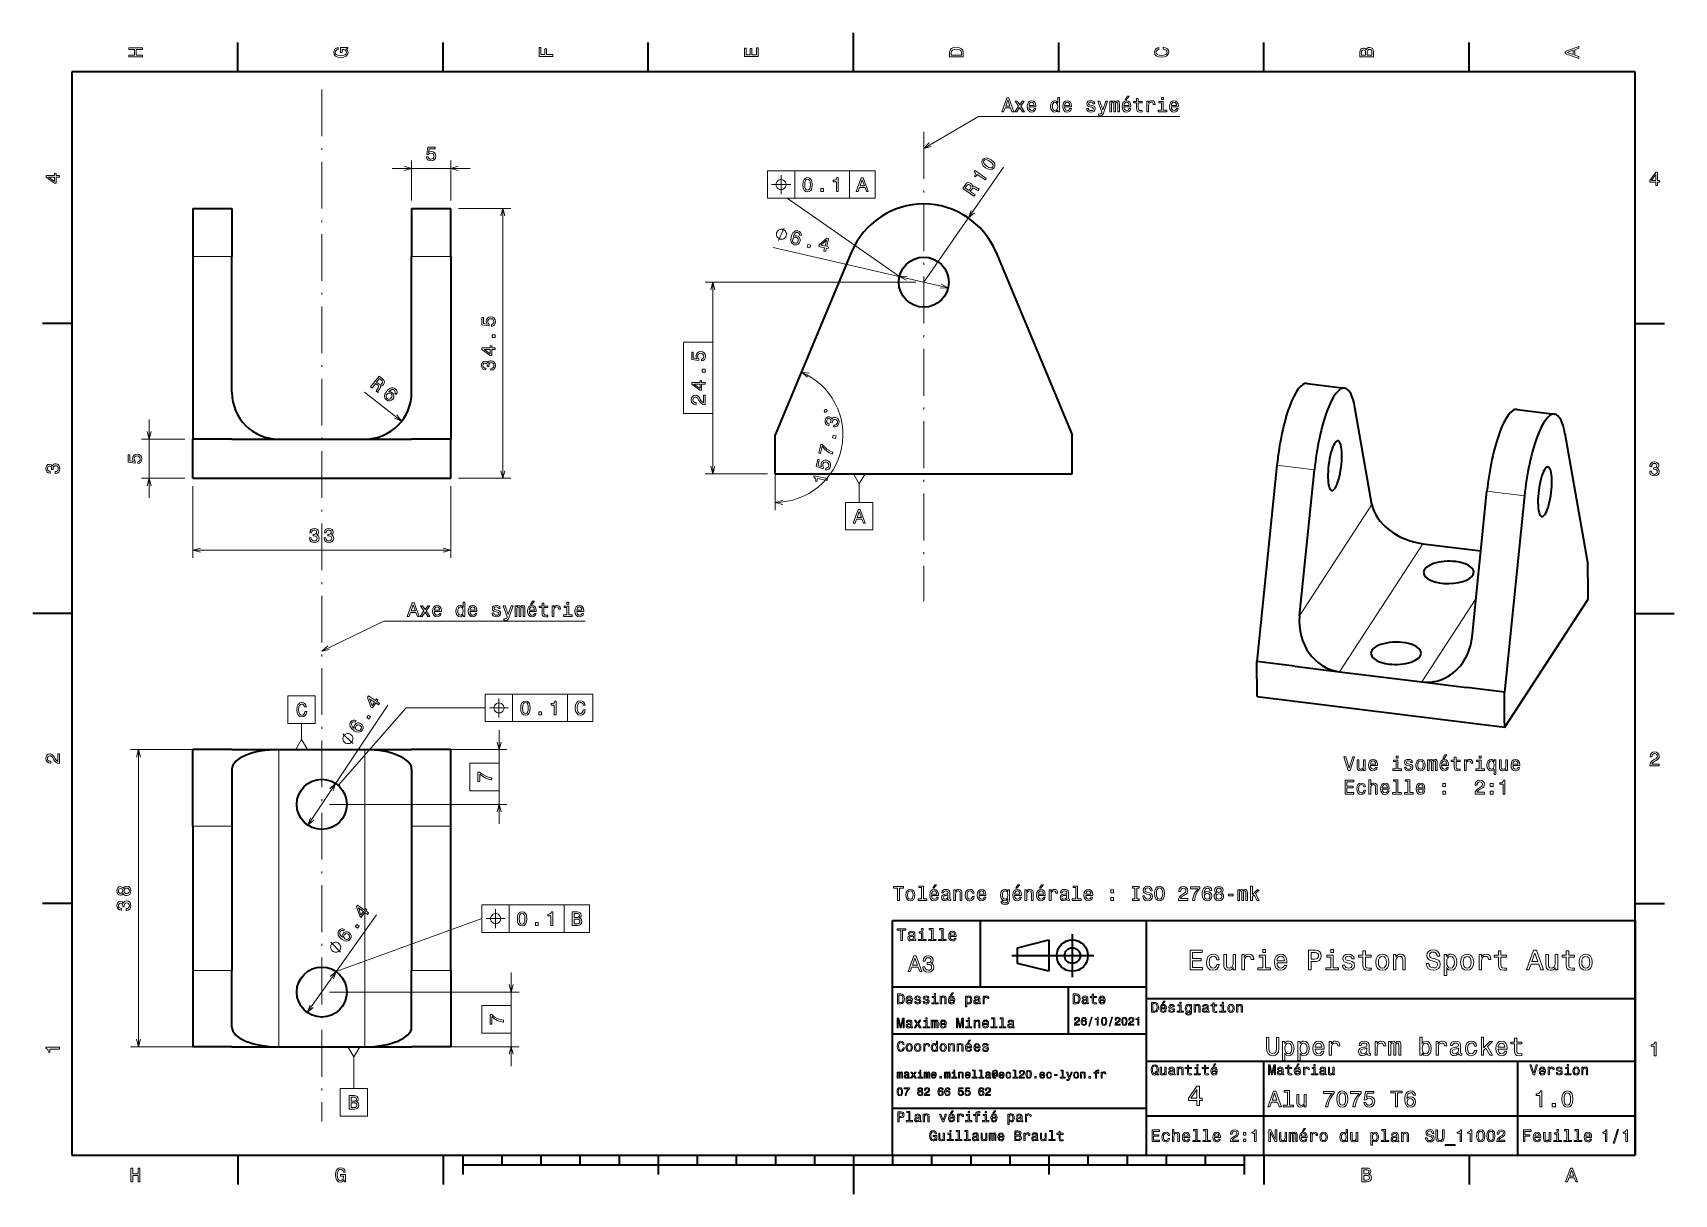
# Model space of a CAD drawing. Extents: x 0 to 420, y 0 to 297.
import ezdxf

# ---------------------------------------------------------------- set-up
doc = ezdxf.new("R2010")
doc.units = 0
doc.linetypes.add('DASHDOT', pattern=[18.5, 12, -3, 0.5, -3])

msp = doc.modelspace()

# ---------------------------------------------------------------- linework, layer by layer
at = {"color": 7, "lineweight": 35, "ltscale": 0.1875}
for p, q in [((52.5, 287), (52.5, 294.5)), ((105, 287), (105, 294.5)), ((157.5, 287), (157.5, 294.5)), ((262.5, 287), (262.5, 294.5)), ((315, 287), (315, 294.5)), ((367.5, 287), (367.5, 294.5)), ((10, 222.699997), (2.5, 222.699997)), ((410, 222.699997), (417.5, 222.699997)), ((10, 74.300003), (2.5, 74.300003)), ((410, 74.300003), (417.5, 74.300003)), ((52.5, 10), (52.5, 2.5)), ((105, 10), (105, 2.5)), ((315, 10), (315, 2.5)), ((367.5, 10), (367.5, 2.5))]:
    msp.add_line(p, q, dxfattribs=at)
at = {"color": 7, "lineweight": 35, "ltscale": 0.25}
for p, q in [((210, 287), (210, 297)), ((40.938591, 252.092621), (50.938591, 252.092621)), ((96.938591, 252.092621), (106.938591, 252.092621)), ((40.938591, 183.082108), (40.938591, 193.082108)), ((50.938591, 193.082108), (40.938591, 193.082108)), ((106.938591, 193.082108), (96.938591, 193.082108)), ((10, 148.5), (0, 148.5)), ((410, 148.5), (420, 148.5)), ((50.938591, 113.690987), (40.938591, 113.690987)), ((106.938591, 113.690987), (96.938591, 113.690987)), ((50.938591, 37.690987), (40.938591, 37.690987)), ((106.938591, 37.690987), (96.938591, 37.690987)), ((315, 10), (315, 20)), ((210, 10), (210, 0))]:
    msp.add_line(p, q, dxfattribs=at)
at = {"color": 7, "lineweight": 35}
for p, q in [((410, 287), (10, 287)), ((10, 287), (10, 10)), ((410, 10), (410, 287)), ((40.938591, 239.811493), (40.938591, 193.082108)), ((50.938591, 205.082108), (50.938591, 239.811493)), ((96.938591, 205.082108), (96.938591, 239.811493)), ((106.938591, 239.811493), (106.938591, 193.082108)), ((209.524017, 240.957031), (189.974472, 194.227646)), ((246.424927, 240.957031), (265.974457, 194.227646)), ((342.65387, 176.348434), (338.311401, 201.157684)), ((392.056793, 194.494843), (397.89975, 161.113281)), ((62.938591, 193.082108), (84.938591, 193.082108)), ((318.35257, 186.451294), (313.216888, 136.226593)), ((324.133118, 147.934402), (327.949982, 185.261505)), ((40.938591, 183.082108), (106.938591, 183.082108)), ((189.974472, 184.227646), (265.974457, 184.227646)), ((368.281128, 142.461349), (372.097992, 179.788467)), ((381.695374, 178.598663), (376.559692, 128.373962)), ((376.635376, 119.428177), (397.975403, 152.16748)), ((334.331146, 133.609055), (355.445435, 130.991516)), ((313.292572, 127.280807), (376.635376, 119.428177)), ((62.938591, 113.690987), (84.938591, 113.690987)), ((40.938591, 94.141434), (40.938591, 57.24054)), ((50.938591, 94.141434), (50.938591, 57.24054)), ((96.938591, 94.141434), (96.938591, 57.24054)), ((106.938591, 57.24054), (106.938591, 94.141434)), ((220, 10), (220, 70)), ((220, 70), (410, 70)), ((285, 10), (285, 70)), ((410, 70), (410, 10)), ((250.5, 61), (271.5, 61)), ((220, 53), (285, 53)), ((285, 50), (410, 50)), ((220, 41), (285, 41)), ((62.938591, 37.690987), (84.938591, 37.690987)), ((285, 34), (410, 34)), ((380, 10), (380, 34)), ((220, 22), (285, 22)), ((285, 20), (410, 20)), ((10, 10), (410, 10)), ((220, 10), (410, 10)), ((110, 7.5), (310, 7.5))]:
    msp.add_line(p, q, dxfattribs=at)
at = {"color": 7, "linetype": 'DASHDOT', "lineweight": 13}
for p, q in [((73.938591, 282.544128), (73.938591, 18.544113)), ((227.974472, 271.689636), (227.974472, 151.689651))]:
    msp.add_line(p, q, dxfattribs=at)
at = {"color": 7, "lineweight": 13}
for p, q in [((91.938591, 262.349243), (111.938591, 262.349243)), ((187.974472, 261.689636), (215.518555, 261.689636)), ((227.974472, 233.238159), (248.419235, 262.635925)), ((120.299568, 252.092621), (120.299561, 183.082108)), ((187.974472, 254.689636), (215.51857, 254.689636)), ((221.738083, 234.676025), (193.000183, 254.689636)), ((189.468002, 242.116348), (234.210861, 231.800278)), ((225.974472, 233.238159), (172.014832, 233.238159)), ((29.794201, 198.082108), (29.794201, 178.082108)), ((324.133118, 147.934402), (342.65387, 176.348434)), ((40.938591, 164.725189), (106.938591, 164.725174)), ((334.331146, 133.609055), (355.671204, 166.348358)), ((355.445435, 130.991516), (369.278381, 152.213654)), ((115.784149, 127.84684), (143.328247, 127.84684)), ((115.784149, 120.84684), (143.328247, 120.84684)), ((60.938591, 113.690987), (25.018192, 113.690987)), ((27.018192, 37.690987), (27.018192, 113.690987)), ((62.938591, 37.690987), (62.938591, 113.690987)), ((84.938591, 37.690987), (84.938591, 113.690987)), ((86.938591, 113.690987), (121.328369, 113.690987)), ((75.938591, 99.690987), (121.328369, 99.690987)), ((114.930099, 73.955215), (142.474182, 73.955215)), ((70.226631, 46.477409), (87.967743, 71.395439)), ((114.930099, 66.955215), (142.474182, 66.955215)), ((75.938591, 51.690987), (124.42012, 51.690987)), ((60.938591, 37.690987), (25.018192, 37.690987)), ((86.938591, 37.690987), (124.42012, 37.690987))]:
    msp.add_line(p, q, dxfattribs=at)
at = {"color": 7, "lineweight": 13, "ltscale": 0.256416}
for p, q in [((96.938591, 254.092621), (96.938591, 264.349243)), ((106.938591, 254.092621), (106.938591, 264.349243))]:
    msp.add_line(p, q, dxfattribs=at)
at = {"color": 7, "lineweight": 13, "ltscale": 0.175}
for p, q in [((187.974472, 261.689636), (187.974472, 254.689636)), ((194.974472, 261.689636), (194.974472, 254.689636)), ((208.982544, 261.689636), (208.982544, 254.689636)), ((215.518555, 261.689636), (215.51857, 254.689636)), ((115.784149, 127.84684), (115.784149, 120.84684)), ((122.784149, 127.84684), (122.784149, 120.84684)), ((136.792221, 127.84684), (136.792221, 120.84684)), ((143.328247, 127.84684), (143.328247, 120.84684)), ((114.930099, 73.955215), (114.930099, 66.955215)), ((121.930099, 73.955215), (121.930099, 66.955215)), ((135.938171, 73.955215), (135.938171, 66.955215)), ((142.474182, 73.955215), (142.474182, 66.955215))]:
    msp.add_line(p, q, dxfattribs=at)
at = {"color": 7, "lineweight": 35, "ltscale": 0.307028}
for p, q in [((40.938591, 252.092621), (40.938591, 239.811493)), ((50.938591, 252.092621), (50.938591, 239.811493)), ((96.938591, 252.092621), (96.938591, 239.811493)), ((106.938591, 239.811493), (106.938591, 252.092621))]:
    msp.add_line(p, q, dxfattribs=at)
at = {"color": 7, "lineweight": 13, "ltscale": 0.334024}
for p, q in [((108.938591, 252.092621), (122.299568, 252.092621)), ((108.938591, 183.082108), (122.299561, 183.082108))]:
    msp.add_line(p, q, dxfattribs=at)
at = {"color": 7, "lineweight": 13, "ltscale": 0.25}
for p, q in [((50.938591, 239.811493), (40.938591, 239.811493)), ((106.938591, 239.811493), (96.938591, 239.811493)), ((50.938591, 94.141434), (40.938591, 94.141434)), ((106.938591, 94.141434), (96.938591, 94.141434)), ((50.938591, 57.24054), (40.938591, 57.24054)), ((106.938591, 57.24054), (96.938591, 57.24054))]:
    msp.add_line(p, q, dxfattribs=at)
at = {"color": 7, "lineweight": 13, "ltscale": 0.38458}
for p, q in [((174.014832, 233.238159), (174.014832, 217.85495)), ((174.014832, 199.610855), (174.014832, 184.227646))]:
    msp.add_line(p, q, dxfattribs=at)
at = {"color": 7, "lineweight": 35, "ltscale": 0.241772}
for p, q in [((326.052216, 207.342316), (335.649628, 206.152527)), ((376.559692, 128.373962), (366.96228, 129.563766))]:
    msp.add_line(p, q, dxfattribs=at)
at = {"color": 7, "lineweight": 13, "ltscale": 0.301801}
msp.add_line((94.372391, 197.66568), (84.88195, 205.126633), dxfattribs=at)
at = {"color": 7, "lineweight": 35, "ltscale": 0.241771}
for p, q in [((379.797638, 200.679474), (389.39502, 199.489685)), ((322.81427, 135.036804), (313.216888, 136.226593))]:
    msp.add_line(p, q, dxfattribs=at)
at = {"color": 7, "lineweight": 35, "ltscale": 0.192596}
msp.add_line((189.974472, 186.523788), (189.974472, 194.227646), dxfattribs=at)
at = {"color": 7, "lineweight": 35, "ltscale": 0.192597}
for p, q in [((265.974457, 186.523773), (265.974457, 194.227646)), ((106.938591, 185.378235), (106.938591, 193.082108))]:
    msp.add_line(p, q, dxfattribs=at)
at = {"color": 7, "lineweight": 13, "ltscale": 0.27861}
for p, q in [((38.938591, 193.082108), (27.794201, 193.082108)), ((38.938591, 183.082108), (27.794201, 183.082108))]:
    msp.add_line(p, q, dxfattribs=at)
at = {"color": 7, "lineweight": 35, "ltscale": 0.3}
for p, q in [((50.938591, 193.082108), (62.938591, 193.082108)), ((84.938591, 193.082108), (96.938591, 193.082108)), ((50.938591, 113.690987), (62.938591, 113.690987)), ((84.938591, 113.690987), (96.938591, 113.690987)), ((265, 41), (265, 53)), ((50.938591, 37.690987), (62.938591, 37.690987)), ((84.938591, 37.690987), (96.938591, 37.690987))]:
    msp.add_line(p, q, dxfattribs=at)
at = {"color": 7, "lineweight": 35, "ltscale": 0.057403}
for p, q in [((106.938591, 183.082108), (106.938591, 185.378235)), ((265.974457, 184.227646), (265.974457, 186.523773))]:
    msp.add_line(p, q, dxfattribs=at)
at = {"color": 7, "lineweight": 35, "ltscale": 0.057404}
msp.add_line((189.974472, 184.227646), (189.974472, 186.523788), dxfattribs=at)
at = {"color": 7, "lineweight": 13, "ltscale": 0.241772}
msp.add_line((327.949982, 185.261505), (318.35257, 186.451294), dxfattribs=at)
at = {"color": 7, "lineweight": 13, "ltscale": 0.458923}
for p, q in [((40.938591, 181.082108), (40.938591, 162.725189)), ((106.938591, 181.082108), (106.938591, 162.725174))]:
    msp.add_line(p, q, dxfattribs=at)
at = {"color": 7, "lineweight": 13, "ltscale": 0.398991}
msp.add_line((187.974472, 184.227646), (172.014832, 184.227646), dxfattribs=at)
at = {"color": 7, "lineweight": 13, "ltscale": 0.24008}
msp.add_line((189.974472, 184.523788), (189.974472, 174.920578), dxfattribs=at)
at = {"color": 7, "lineweight": 13, "ltscale": 0.119352}
msp.add_line((211.474472, 181.629578), (211.474472, 176.855499), dxfattribs=at)
at = {"color": 7, "lineweight": 13, "ltscale": 0.241771}
msp.add_line((381.695374, 178.598663), (372.097992, 179.788467), dxfattribs=at)
at = {"color": 7, "lineweight": 35, "ltscale": 0.374447}
msp.add_line((355.671204, 166.348358), (370.535309, 164.505646), dxfattribs=at)
at = {"color": 7, "lineweight": 35, "ltscale": 0.172299}
for p, q in [((397.958038, 154.221558), (397.89975, 161.113281)), ((376.617981, 121.482246), (376.559692, 128.373962))]:
    msp.add_line(p, q, dxfattribs=at)
at = {"color": 7, "lineweight": 35, "ltscale": 0.051354}
for p, q in [((397.975403, 152.16748), (397.958038, 154.221558)), ((376.635376, 119.428177), (376.617981, 121.482246))]:
    msp.add_line(p, q, dxfattribs=at)
at = {"color": 7, "lineweight": 35, "ltscale": 0.223653}
msp.add_line((313.292572, 127.280807), (313.216888, 136.226593), dxfattribs=at)
at = {"color": 7, "lineweight": 35, "ltscale": 0.290126}
msp.add_line((322.81427, 135.036804), (334.331146, 133.609055), dxfattribs=at)
at = {"color": 7, "lineweight": 35, "ltscale": 0.290125}
msp.add_line((355.445435, 130.991516), (366.96228, 129.563766), dxfattribs=at)
at = {"color": 8, "lineweight": 13}
msp.add_line((70.392105, 94.363464), (90.829865, 125.065048), dxfattribs=at)
at = {"color": 7, "lineweight": 13, "ltscale": 0.10284}
msp.add_line((68.778946, 116.289063), (68.778946, 120.402664), dxfattribs=at)
at = {"color": 7, "lineweight": 13, "ltscale": 0.21205}
for p, q in [((119.328369, 110.209), (119.328369, 118.690987)), ((119.328369, 94.690987), (119.328369, 103.172974)), ((122.42012, 48.209), (122.42012, 56.690987)), ((122.42012, 32.690987), (122.42012, 41.172974))]:
    msp.add_line(p, q, dxfattribs=at)
at = {"color": 7, "lineweight": 35, "ltscale": 0.488739}
for p, q in [((40.938591, 94.141434), (40.938591, 113.690987)), ((106.938591, 94.141434), (106.938591, 113.690987)), ((40.938591, 57.24054), (40.938591, 37.690987)), ((106.938591, 57.24054), (106.938591, 37.690987))]:
    msp.add_line(p, q, dxfattribs=at)
at = {"color": 7, "lineweight": 35, "ltscale": 0.363232}
for p, q in [((50.938591, 108.6707), (50.938591, 94.141434)), ((96.938591, 108.6707), (96.938591, 94.141434)), ((50.938591, 42.711269), (50.938591, 57.24054)), ((96.938591, 42.711269), (96.938591, 57.24054))]:
    msp.add_line(p, q, dxfattribs=at)
at = {"color": 7, "lineweight": 35, "ltscale": 0.425}
msp.add_line((242.5, 53), (242.5, 70), dxfattribs=at)
at = {"color": 7, "lineweight": 35, "ltscale": 0.206155}
for p, q in [((252, 63), (260, 65)), ((260, 57), (252, 59))]:
    msp.add_line(p, q, dxfattribs=at)
at = {"color": 7, "lineweight": 35, "ltscale": 0.1}
msp.add_line((252, 59), (252, 63), dxfattribs=at)
at = {"color": 7, "lineweight": 35, "ltscale": 0.2}
msp.add_line((260, 65), (260, 57), dxfattribs=at)
at = {"color": 7, "lineweight": 35, "ltscale": 0.275}
msp.add_line((266, 55.5), (266, 66.5), dxfattribs=at)
at = {"color": 7, "lineweight": 13, "ltscale": 0.202736}
msp.add_line((82.14653, 35.092911), (82.14653, 26.983459), dxfattribs=at)
at = {"color": 7, "lineweight": 35, "ltscale": 0.35}
msp.add_line((315, 20), (315, 34), dxfattribs=at)
at = {"color": 7, "lineweight": 35, "ltscale": 0.125}
for p, q in [((110, 10), (110, 5)), ((160, 10), (160, 5)), ((260, 10), (260, 5)), ((310, 10), (310, 5))]:
    msp.add_line(p, q, dxfattribs=at)
at = {"color": 7, "lineweight": 35, "ltscale": 0.0625}
for p, q in [((120, 10), (120, 7.5)), ((130, 10), (130, 7.5)), ((140, 10), (140, 7.5)), ((150, 10), (150, 7.5)), ((170, 10), (170, 7.5)), ((180, 10), (180, 7.5)), ((190, 10), (190, 7.5)), ((200, 10), (200, 7.5)), ((220, 10), (220, 7.5)), ((230, 10), (230, 7.5)), ((240, 10), (240, 7.5)), ((250, 10), (250, 7.5)), ((270, 10), (270, 7.5)), ((280, 10), (280, 7.5)), ((290, 10), (290, 7.5)), ((300, 10), (300, 7.5))]:
    msp.add_line(p, q, dxfattribs=at)
at = {"color": 7, "lineweight": 13}
for points in [[(28.083214, 290.829987), (28.083214, 291.299011), (26.439121, 291.299011), (26.439121, 292.701019), (28.083214, 292.701019), (28.083214, 293.164978), (24.583214, 293.164978), (24.583214, 292.701019), (26.010447, 292.701019), (26.010447, 291.299011), (24.583214, 291.299011), (24.583214, 290.829987)], [(80.114197, 292.922913), (80.583214, 293.008667), (80.583214, 293.260803), (78.692001, 293.260803), (78.692001, 291.984863), (79.120674, 291.984863), (79.120674, 292.771606), (79.15094, 292.771606), (79.614914, 292.71109), (79.957855, 292.549713), (80.174713, 292.302612), (80.245316, 291.994965), (80.154541, 291.652039), (79.882202, 291.384735), (79.433357, 291.213257), (78.818085, 291.15274), (78.207855, 291.208221), (77.759003, 291.3797), (77.486671, 291.652039), (77.390854, 292.020172), (77.441284, 292.272339), (77.582497, 292.479126), (77.819527, 292.630402), (78.137245, 292.716156), (78.137245, 293.215424), (77.653099, 293.08429), (77.289986, 292.837189), (77.068085, 292.489197), (76.987396, 292.050446), (77.113472, 291.475525), (77.481628, 291.041779), (78.0616, 290.764404), (78.833214, 290.668579), (79.609871, 290.764404), (80.189842, 291.041779), (80.557999, 291.450287), (80.679039, 291.964691), (80.638687, 292.252167), (80.537827, 292.509369), (80.361313, 292.731262)], [(133.083206, 290.966156), (133.083206, 291.43515), (131.474411, 291.43515), (131.474411, 292.907776), (131.055832, 292.907776), (131.055832, 291.43515), (130.006836, 291.43515), (130.006836, 293.245697), (129.583206, 293.245697), (129.583206, 290.966156)], [(185.583206, 290.940918), (185.583206, 293.159943), (185.159576, 293.159943), (185.159576, 291.404907), (183.974411, 291.404907), (183.974411, 292.968292), (183.555832, 292.968292), (183.555832, 291.404907), (182.506836, 291.404907), (182.506836, 293.119598), (182.083206, 293.119598), (182.083206, 290.940918)], [(234.583206, 291.994965), (234.583206, 290.829987), (238.083206, 290.829987), (238.083206, 291.994965), (237.97226, 292.544678), (237.634354, 292.953186), (237.084641, 293.205353), (236.333206, 293.296112), (235.566635, 293.215424), (235.264038, 293.114563), (235.021973, 292.973358), (234.694153, 292.56485), (234.613464, 292.297546)], [(235.001801, 291.959656), (235.077438, 292.342957), (235.309433, 292.605194), (235.722977, 292.761536), (236.333206, 292.811951), (236.923264, 292.7565), (237.336807, 292.600159), (237.583923, 292.332855), (237.664612, 291.959656), (237.664612, 291.299011), (235.001801, 291.299011)], [(289.282074, 292.817017), (289.705688, 292.716156), (290.008301, 292.549713), (290.194885, 292.317719), (290.255402, 292.04541), (290.164642, 291.71759), (289.892303, 291.460388), (289.448486, 291.28891), (288.833221, 291.233429), (288.222992, 291.28891), (287.774139, 291.455353), (287.501801, 291.712555), (287.405975, 292.04541), (287.456421, 292.287476), (287.597626, 292.494232), (287.824585, 292.65564), (288.137268, 292.766571), (288.137268, 293.245697), (287.658142, 293.094391), (287.295044, 292.832153), (287.068085, 292.47406), (286.987396, 292.04541), (287.113495, 291.510803), (287.466492, 291.102325), (288.046478, 290.840057), (288.833221, 290.749298), (289.619965, 290.840057), (290.199951, 291.102325), (290.558014, 291.510803), (290.679047, 292.04541), (290.583221, 292.514404), (290.315918, 292.89267), (289.877167, 293.159943), (289.282074, 293.301147)], [(341.192017, 292.630402), (340.899506, 292.983429), (340.70282, 293.074219), (340.460754, 293.104462), (340.082489, 293.03891), (339.810181, 292.842224), (339.643738, 292.524506), (339.583221, 292.080688), (339.583221, 290.835022), (343.083221, 290.835022), (343.083221, 292.151306), (343.012604, 292.620331), (342.805847, 292.968292), (342.478027, 293.18515), (342.034241, 293.260803), (341.736694, 293.215424), (341.489563, 293.094391), (341.308014, 292.897705)], [(341.035675, 291.984863), (341.035675, 291.299011), (340.001801, 291.299011), (340.001801, 292.025208), (340.032074, 292.297546), (340.122833, 292.489197), (340.279175, 292.605194), (340.511169, 292.645538), (340.743164, 292.600159), (340.904541, 292.479126), (341.005402, 292.272339)], [(342.664642, 292.095825), (342.664642, 291.299011), (341.45929, 291.299011), (341.45929, 292.050446), (341.494598, 292.368164), (341.600525, 292.595093), (341.782074, 292.731262), (342.044312, 292.776672), (342.321686, 292.731262), (342.513336, 292.605194), (342.629333, 292.393372)], [(395.583221, 290.466858), (395.583221, 290.930847), (394.554413, 291.299011), (394.554413, 292.695984), (395.583221, 293.064117), (395.583221, 293.538177), (392.078186, 292.257202), (392.078186, 291.742798)], [(394.125732, 291.460388), (392.582489, 292), (394.125732, 292.539642)], [(247.959335, 276.833008), (248.423325, 276.833008), (248.791473, 277.861816), (250.188446, 277.861816), (250.55661, 276.833008), (251.03067, 276.833008), (249.749695, 280.338043), (249.235275, 280.338043)], [(248.952866, 278.290497), (249.492477, 279.83374), (250.032104, 278.290497)], [(251.807327, 276.833008), (252.503296, 277.887054), (253.219421, 276.833008), (253.754013, 276.833008), (252.785706, 278.22998), (253.698532, 279.541229), (253.184128, 279.541229), (252.523468, 278.5578), (251.862793, 279.541229), (251.338303, 279.541229), (252.235992, 278.224945), (251.287872, 276.833008)], [(254.908905, 278.058502), (256.684113, 278.058502), (256.689178, 278.265289), (256.60849, 278.845245), (256.386566, 279.278961), (256.033539, 279.541229), (255.564529, 279.637054), (255.105591, 279.536163), (254.752563, 279.253754), (254.52562, 278.79483), (254.444931, 278.189636), (254.520584, 277.569305), (254.747528, 277.115417), (255.095505, 276.833008), (255.549408, 276.737183), (255.94278, 276.802734), (256.265533, 276.974213), (256.502563, 277.246552), (256.638733, 277.60968), (256.199982, 277.60968), (256.109192, 277.407928), (255.978073, 277.256653), (255.604874, 277.13559), (255.317413, 277.191071), (255.100555, 277.367584), (254.959335, 277.65506), (254.908905, 278.043396)], [(254.908905, 278.431702), (254.964386, 278.779694), (255.100555, 279.036896), (255.307327, 279.193237), (255.579666, 279.248718), (255.846954, 279.193237), (256.053711, 279.036896), (256.17981, 278.779694), (256.225189, 278.431702)], [(262.256897, 277.251587), (262.256897, 276.833008), (262.700684, 276.833008), (262.700684, 280.454041), (262.261932, 280.454041), (262.261932, 279.127686), (261.924042, 279.510956), (261.717255, 279.601746), (261.480225, 279.637054), (261.051575, 279.536163), (260.718719, 279.253754), (260.501862, 278.799866), (260.426208, 278.189636), (260.501862, 277.579407), (260.718719, 277.120483), (261.051575, 276.833008), (261.480225, 276.737183), (261.717255, 276.772491), (261.929077, 276.863281)], [(261.555878, 279.238617), (261.848389, 279.16803), (262.070282, 278.971344), (262.201416, 278.643524), (262.251862, 278.189636), (262.201416, 277.730713), (262.070282, 277.402893), (261.848389, 277.201172), (261.555878, 277.13559), (261.278503, 277.201172), (261.066681, 277.402893), (260.925476, 277.735748), (260.880096, 278.189636), (260.925476, 278.638489), (261.066681, 278.966309), (261.278503, 279.16803)], [(264.016968, 278.058502), (265.792206, 278.058502), (265.797241, 278.265289), (265.716553, 278.845245), (265.494659, 279.278961), (265.141632, 279.541229), (264.672607, 279.637054), (264.213654, 279.536163), (263.860626, 279.253754), (263.633698, 278.79483), (263.553009, 278.189636), (263.628662, 277.569305), (263.855591, 277.115417), (264.203583, 276.833008), (264.657471, 276.737183), (265.050842, 276.802734), (265.373596, 276.974213), (265.610626, 277.246552), (265.746796, 277.60968), (265.308044, 277.60968), (265.217255, 277.407928), (265.086151, 277.256653), (264.712952, 277.13559), (264.425476, 277.191071), (264.208618, 277.367584), (264.067413, 277.65506), (264.016968, 278.043396)], [(264.016968, 278.431702), (264.072449, 278.779694), (264.208618, 279.036896), (264.415405, 279.193237), (264.687714, 279.248718), (264.955017, 279.193237), (265.161804, 279.036896), (265.287872, 278.779694), (265.333252, 278.431702)], [(271.027069, 278.41153), (270.598389, 278.51239), (270.28067, 278.628387), (270.174774, 278.865417), (270.205017, 279.03186), (270.310913, 279.152893), (270.482391, 279.228546), (270.729523, 279.258789), (270.966553, 279.228546), (271.153137, 279.137756), (271.27417, 279.001587), (271.324615, 278.820038), (271.758331, 278.820038), (271.758331, 278.830139), (271.682678, 279.157928), (271.475922, 279.415131), (271.153137, 279.576538), (270.729523, 279.637054), (270.300842, 279.576538), (269.988159, 279.410095), (269.791473, 279.162994), (269.730957, 278.850311), (269.776337, 278.547699), (269.917542, 278.335876), (270.149536, 278.184601), (270.487427, 278.078674), (270.981689, 277.957642), (271.284271, 277.831573), (271.36496, 277.730713), (271.395233, 277.579407), (271.349823, 277.392822), (271.22879, 277.251587), (271.032104, 277.160828), (270.769867, 277.130554), (270.492493, 277.160828), (270.290741, 277.266724), (270.154602, 277.438202), (270.099121, 277.675232), (269.670441, 277.675232), (269.741058, 277.271759), (269.947815, 276.979248), (270.275635, 276.802734), (270.729523, 276.737183), (271.203583, 276.802734), (271.551575, 276.979248), (271.763367, 277.261688), (271.83902, 277.629852), (271.783539, 277.947571), (271.627197, 278.164429), (271.369995, 278.305634)], [(274.557312, 279.541229), (273.78067, 277.312103), (273.019135, 279.541229), (272.535004, 279.541229), (273.563812, 276.681702), (273.473022, 276.429565), (273.331818, 276.258087), (273.094788, 276.202606), (272.686279, 276.253052), (272.686279, 275.824371), (273.11496, 275.784027), (273.422607, 275.824371), (273.639465, 275.950439), (273.795807, 276.167297), (273.931976, 276.485016), (275.031403, 279.541229)], [(275.596222, 276.833008), (276.00473, 276.833008), (276.00473, 278.643524), (276.029938, 278.915863), (276.105591, 279.112549), (276.221588, 279.228546), (276.372894, 279.273926), (276.493927, 279.233582), (276.574615, 279.132721), (276.61496, 278.961243), (276.630096, 278.734314), (276.630096, 276.833008), (277.013367, 276.833008), (277.013367, 278.643524), (277.038605, 278.910828), (277.114227, 279.107513), (277.235291, 279.228546), (277.386566, 279.273926), (277.507599, 279.233582), (277.588318, 279.132721), (277.638733, 278.734314), (277.638733, 276.833008), (278.047241, 276.833008), (278.047241, 278.704041), (278.022034, 279.092377), (277.941315, 279.389923), (277.779938, 279.571472), (277.5177, 279.637054), (277.210052, 279.536194), (276.973022, 279.243683), (276.786438, 279.531128), (276.473755, 279.637054), (276.186279, 279.536194), (275.989594, 279.253754), (275.989594, 279.541229), (275.596222, 279.541229)], [(279.197083, 278.058502), (280.972321, 278.058502), (280.977356, 278.265289), (280.896667, 278.845245), (280.674744, 279.278961), (280.321716, 279.541229), (279.852722, 279.637054), (279.393768, 279.536194), (279.040741, 279.253754), (278.813812, 278.79483), (278.733124, 278.189636), (278.808777, 277.569305), (279.035706, 277.115417), (279.383698, 276.833008), (279.837585, 276.737183), (280.230957, 276.802765), (280.553711, 276.974213), (280.790741, 277.246552), (280.92691, 277.60968), (280.488159, 277.60968), (280.397369, 277.407928), (280.266266, 277.256653), (279.893066, 277.13559), (279.605591, 277.191071), (279.388733, 277.367584), (279.247528, 277.65506), (279.197083, 278.043396)], [(279.197083, 278.431702), (279.252563, 278.779694), (279.388733, 279.036896), (279.59552, 279.193237), (279.867828, 279.248718), (280.135132, 279.193237), (280.341919, 279.036896), (280.467987, 278.779694), (280.513367, 278.431702)], [(279.50473, 279.909363), (279.802277, 279.909363), (280.503296, 280.766724), (280.009064, 280.766724)], [(282.43988, 279.072205), (282.43988, 277.715576), (282.470154, 277.276825), (282.611359, 276.974213), (282.893768, 276.797699), (283.372894, 276.737183), (283.897369, 276.76239), (283.897369, 277.145691), (283.514099, 277.115417), (283.166107, 277.155762), (282.979523, 277.28186), (282.898834, 277.493683), (282.883698, 277.791229), (282.883698, 279.072205), (283.897369, 279.072205), (283.897369, 279.450439), (282.883698, 279.450439), (282.883698, 280.242218), (282.43988, 280.242218), (282.43988, 279.450439), (281.673309, 279.450439), (281.673309, 279.072205)], [(285.047241, 276.833008), (285.491028, 276.833008), (285.491028, 278.381287), (285.536438, 278.754486), (285.672607, 279.021759), (285.894501, 279.183167), (286.192047, 279.238617), (286.41394, 279.203339), (286.580383, 279.102448), (286.681244, 278.931), (286.716553, 278.699005), (287.165375, 278.699005), (287.104858, 279.107513), (286.938446, 279.400024), (286.661072, 279.576538), (286.282837, 279.637054), (286.025635, 279.59671), (285.803711, 279.495819), (285.607025, 279.324371), (285.450684, 279.092377), (285.450684, 279.541229), (285.047241, 279.541229)], [(289.273468, 277.206207), (289.273468, 279.450439), (288.133698, 279.450439), (288.133698, 279.072205), (288.829651, 279.072205), (288.829651, 277.206207), (287.921875, 277.206207), (287.921875, 276.833008), (290.191315, 276.833008), (290.191315, 277.206207)], [(289.288574, 280.454041), (288.81958, 280.454041), (288.81958, 279.949738), (289.288574, 279.949738)], [(291.341187, 278.058502), (293.116394, 278.058502), (293.121429, 278.265289), (293.040741, 278.845245), (292.818848, 279.278961), (292.46582, 279.541229), (291.996796, 279.637054), (291.537872, 279.536194), (291.184845, 279.253754), (290.957886, 278.79483), (290.877197, 278.189636), (290.95285, 277.569336), (291.17981, 277.115417), (291.527771, 276.833008), (291.981659, 276.737183), (292.375061, 276.802765), (292.697815, 276.974213), (292.934845, 277.246552), (293.071014, 277.60968), (292.632233, 277.60968), (292.541473, 277.407928), (292.410339, 277.256653), (292.03714, 277.13559), (291.749695, 277.191071), (291.532837, 277.367584), (291.391602, 277.65506), (291.341187, 278.043396)], [(291.341187, 278.431702), (291.396667, 278.779694), (291.532837, 279.036896), (291.739594, 279.193237), (292.011932, 279.248718), (292.279236, 279.193237), (292.485992, 279.036896), (292.612061, 278.779694), (292.657471, 278.431702)], [(100.687874, 265.262054), (100.79882, 264.848511), (101.045944, 264.525757), (101.40905, 264.324005), (101.873032, 264.248383), (102.382393, 264.339142), (102.780815, 264.586273), (103.032974, 264.979645), (103.128792, 265.483948), (103.04306, 265.952972), (102.800987, 266.321136), (102.422745, 266.558167), (101.933548, 266.64389), (101.555305, 266.583374), (101.262802, 266.416962), (101.404007, 267.360046), (102.937149, 267.360046), (102.937149, 267.77359), (101.066116, 267.77359), (100.788734, 265.917664), (101.192192, 265.917664), (101.484703, 266.154724), (101.857903, 266.240448), (102.180664, 266.184967), (102.427788, 266.02359), (102.584129, 265.776459), (102.639603, 265.45874), (102.584129, 265.141022), (102.422745, 264.89389), (102.175621, 264.737549), (101.857903, 264.682098), (101.590607, 264.717377), (101.383835, 264.833374), (101.232544, 265.014954), (101.156891, 265.262054)], [(243.813019, 262.509888), (244.506256, 262.119904), (245.105301, 261.992004), (245.602814, 262.10675), (245.993362, 262.473999), (246.198868, 262.963806), (246.13327, 263.470123), (245.802002, 263.983093), (245.198029, 264.501404), (244.506058, 264.884369), (244.194641, 264.984222), (243.905731, 265.019287), (243.408234, 264.904541), (243.016418, 264.544312), (242.81218, 264.047485), (242.881912, 263.538269), (243.210297, 263.021179)], [(6.833213, 260.077362), (6.833213, 260.53125), (5.965778, 260.53125), (5.965778, 261.030548), (5.56232, 261.030548), (5.56232, 260.53125), (3.408862, 260.53125), (3.408862, 260.072327), (5.521974, 258.539185), (5.965778, 258.539185), (5.965778, 260.077362)], [(243.725632, 259.389862), (243.987656, 259.766632), (241.093521, 261.779358), (240.89772, 261.497803), (241.09845, 261.24765), (241.164551, 260.98053), (241.105545, 260.683685), (240.91983, 260.346008), (241.213806, 260.141541), (241.680267, 260.812286)], [(244.089447, 262.907349), (243.611496, 263.28891), (243.323257, 263.642914), (243.241669, 263.976074), (243.360077, 264.305328), (243.624649, 264.526764), (243.965378, 264.566223), (244.397583, 264.41922), (244.9216, 264.103943), (245.403702, 263.719513), (245.691925, 263.365509), (245.773514, 263.032318), (245.653854, 262.710114), (245.390549, 262.481659), (245.049805, 262.4422), (244.617599, 262.589203)], [(415.277374, 257.966766), (415.731262, 257.966766), (415.731262, 258.834198), (416.23056, 258.834198), (416.23056, 259.237671), (415.731262, 259.237671), (415.731262, 261.391113), (415.272339, 261.391113), (413.739197, 259.278015), (413.739197, 258.834198), (415.277374, 258.834198)], [(414.162842, 259.237671), (415.277374, 260.806091), (415.277374, 259.237671)], [(5.56232, 258.96283), (3.993876, 260.077362), (5.56232, 260.077362)], [(192.757813, 258.189636), (192.757813, 258.306305), (192.699478, 258.539642), (192.641144, 258.71463), (192.582809, 258.831299), (192.466141, 259.006317), (192.291138, 259.181305), (192.116135, 259.297974), (191.999466, 259.356293), (191.824478, 259.414642), (191.591141, 259.472961), (191.474472, 259.472961), (191.357803, 259.472961), (191.124466, 259.414642), (190.949478, 259.356293), (190.832809, 259.297974), (190.657806, 259.181305), (190.482803, 259.006317), (190.366135, 258.831299), (190.3078, 258.71463), (190.249466, 258.539642), (190.191132, 258.306305), (190.191132, 258.189636), (190.191132, 258.072968), (190.249466, 257.83963), (190.3078, 257.664642), (190.366135, 257.547974), (190.482803, 257.372955), (190.657806, 257.197968), (190.832809, 257.081299), (190.949478, 257.02298), (191.124466, 256.96463), (191.357803, 256.906311), (191.474472, 256.906311), (191.591141, 256.906311), (191.824478, 256.96463), (191.999466, 257.02298), (192.116135, 257.081299), (192.291138, 257.197968), (192.466141, 257.372955), (192.582809, 257.547974), (192.641144, 257.664642), (192.699478, 257.83963), (192.757813, 258.072968)], [(240.830963, 255.22757), (241.09874, 255.612625), (239.885605, 256.456299), (240.159149, 256.84964), (240.373138, 257.130829), (240.5578, 257.272705), (240.763535, 257.277039), (241.036621, 257.14856), (241.423645, 256.910095), (241.685211, 256.765076), (241.864685, 256.713959), (242.167023, 257.148712), (242.088348, 257.20343), (241.906189, 257.188812), (241.667862, 257.30542), (241.183975, 257.598938), (240.791382, 257.767548), (240.617493, 257.747192), (240.435165, 257.652832), (240.446838, 257.890442), (240.382553, 258.107147), (240.252197, 258.30838), (240.050034, 258.48584), (239.661926, 258.669739), (239.285904, 258.685516), (238.938522, 258.521667), (238.625549, 258.186462), (237.95752, 257.225891)], [(238.902618, 257.834076), (239.103104, 258.069366), (239.305588, 258.192688), (239.528259, 258.203705), (239.781891, 258.082581), (239.99324, 257.874176), (240.06041, 257.661621), (240.002472, 257.419312), (239.841782, 257.144073), (239.533676, 256.70105), (238.57724, 257.366211)], [(192.811554, 245.193832), (192.837769, 245.30751), (192.833344, 245.547989), (192.815826, 245.731628), (192.785187, 245.858414), (192.710831, 246.055145), (192.57962, 246.264999), (192.435303, 246.417999), (192.334732, 246.501053), (192.177307, 246.597214), (191.963043, 246.706467), (191.849365, 246.732681), (191.735672, 246.758896), (191.495193, 246.754471), (191.311569, 246.736954), (191.184784, 246.706314), (190.988037, 246.631958), (190.778198, 246.500748), (190.625198, 246.35643), (190.542145, 246.255859), (190.445984, 246.098434), (190.336716, 245.884171), (190.310501, 245.770493), (190.284302, 245.656799), (190.288712, 245.416321), (190.306244, 245.232697), (190.336868, 245.105911), (190.41124, 244.909164), (190.54245, 244.699326), (190.686768, 244.546326), (190.787338, 244.463272), (190.944763, 244.367111), (191.159027, 244.257843), (191.272705, 244.231628), (191.386383, 244.205429), (191.626862, 244.209839), (191.810501, 244.227371), (191.937286, 244.257996), (192.134018, 244.332367), (192.343872, 244.463577), (192.496872, 244.607895), (192.579926, 244.708466), (192.676086, 244.865891), (192.785339, 245.080154)], [(196.625916, 245.142471), (196.624329, 245.562057), (196.476074, 245.906769), (196.184967, 246.170563), (195.767227, 246.334152), (195.46936, 246.366608), (195.197205, 246.331024), (194.940933, 246.22966), (194.70433, 246.056488), (194.494583, 245.82019), (194.310562, 245.515869), (194.152252, 245.143494), (194.031754, 244.710663), (193.949478, 243.994705), (194.073578, 243.432999), (194.391556, 243.038803), (194.898499, 242.813232), (195.395584, 242.791794), (195.8125, 242.938919), (196.132233, 243.248184), (196.322281, 243.690872), (196.346375, 244.176987), (196.203033, 244.587845), (195.906235, 244.894348), (195.491913, 245.072693), (195.002396, 245.082047), (194.588898, 244.882385), (194.787247, 245.40596), (195.034012, 245.757935), (195.328064, 245.93338), (195.680374, 245.934967), (195.917023, 245.838989), (196.079971, 245.692734), (196.163162, 245.492416), (196.173798, 245.246704)], [(195.844467, 243.795853), (195.719025, 243.498718), (195.527039, 243.294556), (195.269638, 243.188293), (194.983109, 243.202606), (194.704483, 243.318588), (194.518478, 243.521927), (194.430344, 243.790665), (194.457504, 244.110474), (194.576889, 244.403824), (194.767746, 244.603073), (195.027802, 244.69838), (195.34494, 244.68219), (195.597855, 244.56694), (195.776306, 244.375702), (195.860657, 244.113007)], [(202.42334, 241.181793), (202.865616, 241.079819), (203.060501, 241.925079), (203.547028, 241.812897), (203.637665, 242.206055), (203.151154, 242.318222), (203.634964, 244.416626), (203.187775, 244.51973), (201.21907, 242.805099), (201.119354, 242.372635), (202.618225, 242.027054)], [(201.622803, 242.670609), (203.061249, 243.948547), (202.708862, 242.420197)], [(198.173447, 242.161667), (198.851624, 242.005295), (199.020447, 242.737534), (198.34227, 242.89389)], [(117.386742, 221.940674), (117.800285, 222.051636), (118.123055, 222.298752), (118.324783, 222.661865), (118.400429, 223.125839), (118.309654, 223.635208), (118.062538, 224.033615), (117.669167, 224.285782), (117.164841, 224.381607), (116.695824, 224.295868), (116.327667, 224.053787), (116.09063, 223.675552), (116.004898, 223.186356), (116.065414, 222.808121), (116.231842, 222.51561), (115.288757, 222.656815), (115.288757, 224.189957), (114.875214, 224.189957), (114.875214, 222.318924), (116.731125, 222.04155), (116.731125, 222.445007), (116.494087, 222.737503), (116.408356, 223.110703), (116.463829, 223.433472), (116.625214, 223.680588), (116.87233, 223.836929), (117.190056, 223.89241), (117.507782, 223.836929), (117.754898, 223.675552), (117.91124, 223.428436), (117.966713, 223.110703), (117.931412, 222.843414), (117.815414, 222.636642), (117.633858, 222.485352), (117.386742, 222.409698)], [(118.299561, 219.107391), (118.299561, 219.80336), (117.548119, 219.80336), (117.548119, 219.107391)], [(118.299561, 215.996735), (118.299561, 216.450623), (117.432129, 216.450623), (117.432129, 216.949905), (117.028671, 216.949905), (117.028671, 216.450623), (114.875214, 216.450623), (114.875214, 215.991684), (116.988327, 214.458542), (117.432129, 214.458542), (117.432129, 215.996735)], [(117.028671, 214.882172), (115.460228, 215.996735), (117.028671, 215.996735)], [(166.514832, 199.610855), (174.014832, 199.610855), (174.014832, 217.85495), (166.514832, 217.85495)], [(171.102005, 213.086212), (171.515549, 213.197174), (171.838318, 213.44429), (172.040039, 213.807404), (172.115692, 214.271378), (172.024918, 214.780746), (171.777802, 215.179153), (171.38443, 215.43132), (170.880096, 215.527145), (170.411087, 215.441406), (170.042923, 215.199326), (169.805893, 214.821091), (169.720154, 214.331894), (169.780685, 213.953659), (169.947113, 213.661148), (169.004028, 213.802353), (169.004028, 215.335495), (168.590485, 215.335495), (168.590485, 213.464462), (170.446381, 213.187088), (170.446381, 213.590546), (170.209351, 213.883041), (170.123627, 214.256241), (170.179092, 214.57901), (170.340485, 214.826126), (170.587601, 214.982468), (170.905319, 215.037949), (171.223038, 214.982468), (171.470154, 214.821091), (171.626495, 214.573975), (171.681976, 214.256241), (171.646667, 213.988953), (171.530685, 213.782181), (171.349121, 213.63089), (171.102005, 213.555237)], [(117.200142, 210.712433), (117.235443, 210.712433), (117.719589, 210.793121), (118.082703, 211.030167), (118.31469, 211.403366), (118.400429, 211.897598), (118.31469, 212.422089), (118.092789, 212.81546), (117.739761, 213.067627), (117.285873, 213.158401), (116.988327, 213.118057), (116.746246, 213.007111), (116.559647, 212.825546), (116.423485, 212.583481), (116.151146, 212.911285), (115.71743, 213.027283), (115.324059, 212.95163), (115.026505, 212.734772), (114.839905, 212.381744), (114.774345, 211.897598), (114.855042, 211.44371), (115.076942, 211.095718), (115.429962, 210.868774), (115.898987, 210.793121), (115.934288, 210.793121), (115.934288, 211.241974), (115.611519, 211.282318), (115.379532, 211.413452), (115.238327, 211.625259), (115.187889, 211.922806), (115.228233, 212.185059), (115.334145, 212.376709), (115.505615, 212.492691), (115.737602, 212.538086), (115.984718, 212.492691), (116.151146, 212.371658), (116.252014, 212.159836), (116.282272, 211.872375), (116.277229, 211.67569), (116.675644, 211.67569), (116.665558, 211.922806), (116.710945, 212.24054), (116.831985, 212.47757), (117.028671, 212.618774), (117.285873, 212.669205), (117.578384, 212.613739), (117.795242, 212.467484), (117.931404, 212.235489), (117.976799, 211.927856), (117.926361, 211.610138), (117.77507, 211.378143), (117.53299, 211.231888), (117.200142, 211.176407)], [(172.014832, 210.25293), (172.014832, 210.948898), (171.263382, 210.948898), (171.263382, 210.25293)], [(86.427269, 206.455826), (86.79599, 206.165955), (87.709244, 207.327621), (88.085892, 207.031509), (88.354073, 206.801437), (88.484886, 206.60878), (88.47718, 206.403137), (88.332932, 206.138062), (88.072235, 205.76564), (87.912125, 205.513031), (87.850609, 205.336853), (88.266907, 205.009583), (88.326126, 205.084915), (88.322212, 205.267609), (88.452576, 205.498718), (88.773911, 205.964584), (88.965218, 206.346649), (88.955063, 206.521408), (88.871559, 206.708954), (89.10807, 206.683395), (89.328171, 206.734894), (89.536682, 206.853226), (89.725662, 207.044662), (89.931976, 207.421341), (89.969749, 207.795792), (89.826523, 208.152161), (89.510216, 208.484222), (88.590393, 209.207352)], [(89.142197, 208.228271), (89.365341, 208.014343), (89.476608, 207.804993), (89.474564, 207.582062), (89.338814, 207.335953), (89.118385, 207.137177), (88.902252, 207.082565), (88.663765, 207.154572), (88.398407, 207.331116), (87.974174, 207.664627), (88.694183, 208.580475)], [(93.016129, 204.528412), (93.193268, 204.908783), (93.205833, 205.283813), (93.054672, 205.646408), (92.7463, 205.972244), (92.490562, 206.128387), (92.229134, 206.212021), (91.954102, 206.22937), (91.666298, 206.17337), (91.375923, 206.048813), (91.079872, 205.851746), (90.77813, 205.582169), (90.484863, 205.241776), (90.105705, 204.628906), (89.978935, 204.06781), (90.0989, 203.575775), (90.461639, 203.155884), (90.902321, 202.924911), (91.342209, 202.8806), (91.763161, 203.024384), (92.12355, 203.344086), (92.352257, 203.773712), (92.397408, 204.206528), (92.259293, 204.610199), (91.960266, 204.947922), (91.521278, 205.164734), (91.062119, 205.160034), (91.464447, 205.549408), (91.837555, 205.762878), (92.178322, 205.796494), (92.497795, 205.64798), (92.671097, 205.460419), (92.756302, 205.258713), (92.74633, 205.042038), (92.651375, 204.81517)], [(172.014832, 207.142273), (172.014832, 207.596161), (171.1474, 207.596161), (171.1474, 208.095444), (170.743942, 208.095444), (170.743942, 207.596161), (168.590485, 207.596161), (168.590485, 207.137222), (170.703598, 205.60408), (171.1474, 205.60408), (171.1474, 207.142273)], [(170.743942, 206.02771), (169.175491, 207.142273), (170.743942, 207.142273)], [(91.735855, 203.642456), (91.49588, 203.426956), (91.235252, 203.323929), (90.9571, 203.337311), (90.703911, 203.472214), (90.50116, 203.695755), (90.419365, 203.958923), (90.454002, 204.239624), (90.614685, 204.517456), (90.84758, 204.732101), (91.105087, 204.831161), (91.380966, 204.806732), (91.661072, 204.657104), (91.840881, 204.445175), (91.920975, 204.196167), (91.88549, 203.922562)], [(172.014832, 201.898315), (172.014832, 204.30394), (171.581116, 204.30394), (171.581116, 202.402649), (171.344086, 202.508545), (171.1474, 202.690109), (170.789322, 203.249908), (170.638031, 203.547455), (170.421173, 203.88031), (170.169006, 204.11734), (169.87146, 204.25351), (169.533554, 204.30394), (169.109924, 204.218201), (168.777084, 203.981171), (168.565262, 203.618057), (168.489609, 203.149048), (168.575348, 202.664886), (168.812378, 202.296738), (169.190628, 202.059708), (169.689896, 201.979019), (169.760513, 201.979019), (169.760513, 202.437943), (169.720154, 202.437943), (169.377228, 202.483337), (169.125061, 202.619507), (168.963684, 202.836365), (168.908203, 203.123825), (168.958633, 203.416336), (169.084717, 203.633194), (169.281403, 203.774399), (169.528519, 203.824829), (169.760513, 203.789536), (169.957199, 203.69371), (170.128662, 203.532333), (170.279953, 203.310425), (170.441345, 203.012878), (170.754028, 202.518646), (171.086868, 202.170654), (171.490341, 201.963882), (171.999695, 201.898315)], [(203.205215, 200.146042), (203.251144, 200.374817), (203.068298, 200.649506), (202.839523, 200.695435), (202.564835, 200.512589), (202.518906, 200.283813), (202.701752, 200.009125), (202.930527, 199.963196)], [(204.872147, 196.252899), (204.906754, 196.245956), (205.397324, 196.229782), (205.799973, 196.390701), (206.100891, 196.710938), (206.282211, 197.178635), (206.301392, 197.709747), (206.161255, 198.139099), (205.864761, 198.455811), (205.437622, 198.634155), (205.137955, 198.653152), (204.878769, 198.592026), (204.660095, 198.450745), (204.478943, 198.240204), (204.276459, 198.615204), (203.874054, 198.814301), (203.47348, 198.817551), (203.139069, 198.663498), (202.886642, 198.354111), (202.727066, 197.892334), (202.716843, 197.431427), (202.865921, 197.046585), (203.167374, 196.754593), (203.61232, 196.588104), (203.646942, 196.581161), (203.735275, 197.021225), (203.426773, 197.124313), (203.225128, 197.298538), (203.128372, 197.533997), (203.137482, 197.835663), (203.228653, 198.084839), (203.370209, 198.251877), (203.561157, 198.331863), (203.797546, 198.330704), (204.030899, 198.237564), (204.170242, 198.086136), (204.227448, 197.858612), (204.200531, 197.570816), (204.156876, 197.378967), (204.547501, 197.300552), (204.586243, 197.544815), (204.693283, 197.847397), (204.858612, 198.055969), (205.079239, 198.155701), (205.341339, 198.154526), (205.617203, 198.042557), (205.801041, 197.856491), (205.88887, 197.602234), (205.872833, 197.291687), (205.760849, 196.990097), (205.566849, 196.792435), (205.30072, 196.696686), (204.96347, 196.707809)], [(205.396378, 193.278427), (205.533356, 193.960785), (204.796616, 194.108673), (204.659637, 193.426331)], [(26.881378, 186.83139), (27.294922, 186.942337), (27.617687, 187.189453), (27.819416, 187.552567), (27.895065, 188.016556), (27.804287, 188.525909), (27.557171, 188.924332), (27.163799, 189.176498), (26.659473, 189.272308), (26.190456, 189.186584), (25.8223, 188.944504), (25.585266, 188.566254), (25.499531, 188.077072), (25.560051, 187.698822), (25.726479, 187.406326), (24.783394, 187.547531), (24.783394, 189.080673), (24.36985, 189.080673), (24.36985, 187.209641), (26.225758, 186.932251), (26.225758, 187.335709), (25.988724, 187.62822), (25.902992, 188.001419), (25.958466, 188.324188), (26.11985, 188.571304), (26.366966, 188.727646), (26.684692, 188.783127), (27.002415, 188.727646), (27.249531, 188.566254), (27.405872, 188.319138), (27.461349, 188.001419), (27.426044, 187.734131), (27.310051, 187.527359), (27.128494, 187.376053), (26.881378, 187.300415)], [(204.591568, 189.269363), (204.691818, 189.768768), (203.908722, 190.095718), (203.204834, 190.53537), (202.579147, 191.082764), (202.022781, 191.744843), (201.612381, 191.827225), (201.139893, 189.473618), (201.589859, 189.383286), (201.967056, 191.262222), (202.525375, 190.58432), (203.140182, 190.033966), (203.824295, 189.598282)], [(5.73379, 184.329117), (5.769093, 184.329117), (6.253242, 184.409805), (6.616354, 184.646835), (6.848343, 185.020035), (6.934078, 185.514282), (6.848343, 186.038773), (6.626441, 186.432144), (6.273415, 186.684311), (5.819525, 186.775085), (5.521974, 186.734741), (5.279899, 186.623795), (5.0933, 186.44223), (4.957133, 186.20015), (4.684798, 186.527969), (4.251081, 186.643967), (3.857709, 186.568314), (3.560158, 186.351456), (3.373559, 185.998428), (3.307997, 185.514282), (3.388689, 185.060394), (3.610591, 184.712402), (3.963617, 184.485458), (4.432637, 184.409805), (4.46794, 184.409805), (4.46794, 184.858658), (4.145173, 184.899002), (3.913184, 185.030121), (3.771974, 185.241943), (3.721542, 185.53949), (3.761888, 185.801743), (3.867795, 185.993378), (4.039265, 186.109375), (4.271254, 186.15477), (4.518372, 186.109375), (4.684798, 185.988342), (4.785663, 185.77652), (4.815922, 185.489059), (4.810879, 185.292374), (5.209294, 185.292374), (5.199208, 185.53949), (5.244596, 185.857224), (5.365634, 186.094254), (5.56232, 186.235458), (5.819525, 186.285889), (6.112032, 186.230423), (6.328891, 186.084167), (6.465058, 185.852173), (6.510447, 185.54454), (6.460014, 185.226807), (6.308718, 184.994827), (6.066643, 184.848572), (5.73379, 184.793091)], [(202.853073, 185.247116), (203.280365, 185.274506), (203.645462, 185.453262), (203.914703, 185.769577), (204.0802, 186.209579), (204.091446, 186.726852), (203.927582, 187.166107), (203.591537, 187.490768), (203.115936, 187.683975), (202.639221, 187.69223), (202.230621, 187.527344), (201.923782, 187.203156), (201.743439, 186.740402), (201.728317, 186.357651), (201.833923, 186.038116), (200.937073, 186.362183), (201.238831, 187.865326), (200.833374, 187.946732), (200.465118, 186.112289), (202.230133, 185.475052), (202.30954, 185.870621), (202.13472, 186.204056), (202.124115, 186.586838), (202.242035, 186.892365), (202.448898, 187.10289), (202.721954, 187.207535), (203.044373, 187.199387), (203.344971, 187.082458), (203.555481, 186.875595), (203.660126, 186.602539), (203.651993, 186.280106), (203.564758, 186.024994), (203.410339, 185.845108), (203.20256, 185.732498), (202.945389, 185.70697)], [(413.729126, 184.866226), (413.729126, 184.830917), (413.809814, 184.346771), (414.046844, 183.983658), (414.420044, 183.751663), (414.914276, 183.665939), (415.438782, 183.751663), (415.832153, 183.973572), (416.08429, 184.326599), (416.175079, 184.780487), (416.134735, 185.078033), (416.023773, 185.320114), (415.842224, 185.506714), (415.600159, 185.642883), (415.927948, 185.915222), (416.043945, 186.348938), (415.968292, 186.74231), (415.751434, 187.039856), (415.398407, 187.226456), (414.914276, 187.292023), (414.460388, 187.211319), (414.112396, 186.989426), (413.885468, 186.636398), (413.809814, 186.167374), (413.809814, 186.13208), (414.258636, 186.13208), (414.299011, 186.454834), (414.430115, 186.686829), (414.641937, 186.828033), (414.939484, 186.878479), (415.201721, 186.83812), (415.393372, 186.732224), (415.509369, 186.560745), (415.554749, 186.328766), (415.509369, 186.081635), (415.388336, 185.915222), (415.176514, 185.814346), (414.889069, 185.784088), (414.692383, 185.789139), (414.692383, 185.390717), (414.939484, 185.400803), (415.257202, 185.355423), (415.494232, 185.234375), (415.635468, 185.037689), (415.685883, 184.780487), (415.630402, 184.487976), (415.484161, 184.271118), (415.252167, 184.134949), (414.944519, 184.089569), (414.626801, 184.139999), (414.394806, 184.29129), (414.248566, 184.533371), (414.193085, 184.866226)], [(203.241013, 182.541763), (203.331345, 182.99173), (199.875076, 183.685562), (199.807587, 183.349335), (200.091339, 183.199783), (200.258331, 182.981079), (200.322403, 182.685303), (200.286514, 182.301575), (200.637589, 182.231094), (200.798386, 183.03212)], [(209.974472, 184.227646), (211.474472, 181.629578), (212.974472, 184.227646)], [(207.974472, 176.855499), (207.974472, 169.855499), (214.974472, 169.855499), (214.974472, 176.855499)], [(209.94133, 171.605499), (210.405304, 171.605499), (210.773468, 172.634323), (212.170441, 172.634323), (212.538589, 171.605499), (213.01265, 171.605499), (211.731674, 175.11055), (211.21727, 175.11055)], [(210.934845, 173.062988), (211.474472, 174.606216), (212.014099, 173.062988)], [(70.799683, 167.8246), (70.799683, 167.789307), (70.880379, 167.305161), (71.117409, 166.942047), (71.490608, 166.710052), (71.984848, 166.624313), (72.509338, 166.710052), (72.90271, 166.931961), (73.154877, 167.284988), (73.245651, 167.738876), (73.205307, 168.036423), (73.094353, 168.278503), (72.912796, 168.465103), (72.670723, 168.601257), (72.998535, 168.873596), (73.114525, 169.307312), (73.038879, 169.700684), (72.822021, 169.998245), (72.468994, 170.184845), (71.984848, 170.250397), (71.530952, 170.169708), (71.182968, 169.9478), (70.956024, 169.594788), (70.880379, 169.125763), (70.880379, 169.090454), (71.329224, 169.090454), (71.369568, 169.413223), (71.500694, 169.645218), (71.712509, 169.786423), (72.010063, 169.836853), (72.272308, 169.796509), (72.463951, 169.690598), (72.579948, 169.519135), (72.625336, 169.28714), (72.579948, 169.040024), (72.458908, 168.873596), (72.247093, 168.772736), (71.959625, 168.742477), (71.762939, 168.747513), (71.762939, 168.349106), (72.010063, 168.359192), (72.327782, 168.313797), (72.564819, 168.192764), (72.706024, 167.996078), (72.756462, 167.738876), (72.700981, 167.446365), (72.554726, 167.229507), (72.322739, 167.093338), (72.015106, 167.047943), (71.69738, 167.098389), (71.465393, 167.24968), (71.319138, 167.49176), (71.263664, 167.8246)], [(74.535706, 167.8246), (74.535706, 167.789307), (74.616402, 167.305145), (74.853432, 166.942032), (75.226631, 166.710052), (75.720871, 166.624313), (76.245361, 166.710052), (76.638733, 166.931946), (76.8909, 167.284973), (76.981674, 167.738861), (76.94133, 168.036423), (76.830376, 168.278488), (76.648819, 168.465088), (76.406746, 168.601257), (76.734558, 168.873596), (76.850548, 169.307312), (76.774902, 169.700684), (76.558044, 169.99823), (76.205017, 170.18483), (75.720871, 170.250397), (75.266975, 170.169708), (74.918991, 169.9478), (74.692047, 169.594772), (74.616402, 169.125763), (74.616402, 169.090454), (75.065247, 169.090454), (75.105591, 169.413223), (75.236717, 169.645203), (75.448532, 169.786423), (75.746086, 169.836853), (76.008331, 169.796509), (76.199974, 169.690598), (76.315971, 169.519135), (76.361359, 169.28714), (76.315971, 169.040024), (76.194931, 168.873596), (75.983116, 168.772736), (75.695648, 168.742477), (75.498962, 168.747513), (75.498962, 168.349106), (75.746086, 168.359192), (76.063805, 168.313797), (76.300842, 168.192764), (76.442047, 167.996078), (76.492485, 167.738861), (76.437004, 167.446365), (76.290756, 167.229507), (76.058762, 167.093338), (75.751129, 167.047943), (75.433403, 167.098373), (75.201416, 167.24968), (75.055161, 167.491745), (74.999687, 167.8246)], [(95.815643, 147.757294), (96.279617, 147.757294), (96.647774, 148.786118), (98.044746, 148.786118), (98.412903, 147.757294), (98.886971, 147.757294), (97.605988, 151.262344), (97.091576, 151.262344)], [(110.11319, 148.175888), (110.11319, 147.757294), (110.556999, 147.757294), (110.556999, 151.378326), (110.118233, 151.378326), (110.118233, 150.051956), (109.780342, 150.435242), (109.57357, 150.526031), (109.336533, 150.561325), (108.90786, 150.460464), (108.575012, 150.17804), (108.358147, 149.724152), (108.282501, 149.113922), (108.358147, 148.503693), (108.575012, 148.044754), (108.90786, 147.757294), (109.33654, 147.661469), (109.57357, 147.696777), (109.785385, 147.787552)], [(127.361031, 150.833664), (127.658577, 150.833664), (128.359589, 151.69101), (127.865349, 151.69101)], [(137.144882, 151.378326), (136.675873, 151.378326), (136.675873, 150.874008), (137.144882, 150.874008)], [(96.809158, 149.214783), (97.348785, 150.758011), (97.888412, 149.214783)], [(99.663628, 147.757294), (100.359589, 148.811325), (101.075729, 147.757294), (101.610313, 147.757294), (100.642014, 149.154266), (101.554832, 150.4655), (101.040428, 150.4655), (100.379761, 149.482071), (99.719101, 150.4655), (99.194603, 150.4655), (100.0923, 149.149231), (99.144173, 147.757294)], [(102.765213, 148.982803), (104.540428, 148.982803), (104.545471, 149.189575), (104.464775, 149.769547), (104.242874, 150.203262), (103.889847, 150.4655), (103.42083, 150.561325), (102.961899, 150.460464), (102.608871, 150.17804), (102.381927, 149.719116), (102.301231, 149.113922), (102.376884, 148.493607), (102.603828, 148.039719), (102.951813, 147.757294), (103.405701, 147.661469), (103.799072, 147.727036), (104.121841, 147.898499), (104.358871, 148.170837), (104.495041, 148.533951), (104.056274, 148.533951), (103.9655, 148.33223), (103.834373, 148.180923), (103.461174, 148.059891), (103.173714, 148.115356), (102.956856, 148.29187), (102.815643, 148.579346), (102.765213, 148.967667)], [(102.765213, 149.356003), (102.820686, 149.703979), (102.956856, 149.961182), (103.163628, 150.117523), (103.435959, 150.173004), (103.703247, 150.117523), (103.910027, 149.961182), (104.036102, 149.703979), (104.08149, 149.356003)], [(109.412186, 150.162918), (109.704689, 150.092316), (109.92659, 149.89563), (110.057716, 149.56781), (110.108147, 149.113922), (110.057716, 148.654984), (109.92659, 148.327179), (109.704689, 148.125443), (109.412186, 148.059891), (109.134804, 148.125443), (108.922989, 148.327179), (108.781784, 148.660034), (108.736389, 149.113922), (108.781784, 149.562775), (108.922989, 149.890579), (109.134804, 150.092316)], [(111.873276, 148.982803), (113.648499, 148.982803), (113.653542, 149.189575), (113.572845, 149.769547), (113.350945, 150.203262), (112.997917, 150.465515), (112.5289, 150.561325), (112.069962, 150.460464), (111.716942, 150.17804), (111.489998, 149.719116), (111.409302, 149.113922), (111.484955, 148.493607), (111.711899, 148.039719), (112.059875, 147.757294), (112.513771, 147.661469), (112.907143, 147.727036), (113.229904, 147.898499), (113.466942, 148.170837), (113.603104, 148.533951), (113.164345, 148.533951), (113.07357, 148.33223), (112.942444, 148.180923), (112.569244, 148.059891), (112.281784, 148.115356), (112.064919, 148.29187), (111.923714, 148.579346), (111.873276, 148.967667)], [(111.873276, 149.356003), (111.928757, 149.703979), (112.064919, 149.961182), (112.27169, 150.117523), (112.544029, 150.173004), (112.811317, 150.117523), (113.018089, 149.961182), (113.144173, 149.703979), (113.18956, 149.356003)], [(118.883369, 149.335831), (118.454689, 149.436691), (118.136971, 149.552689), (118.031059, 149.789719), (118.061317, 149.956146), (118.167229, 150.077179), (118.338699, 150.152832), (118.585815, 150.18309), (118.822845, 150.152832), (119.009445, 150.062042), (119.130486, 149.925888), (119.180916, 149.744324), (119.614632, 149.744324), (119.614632, 149.75441), (119.538986, 150.08223), (119.332214, 150.339432), (119.009445, 150.500809), (118.585815, 150.561325), (118.157143, 150.500809), (117.84446, 150.334381), (117.647774, 150.087265), (117.587257, 149.774582), (117.632645, 149.471985), (117.773857, 149.260178), (118.005844, 149.108887), (118.343742, 149.002975), (118.837975, 148.881927), (119.140572, 148.755859), (119.22126, 148.654984), (119.251526, 148.503693), (119.206131, 148.317093), (119.085098, 148.175888), (118.888412, 148.085098), (118.62616, 148.05484), (118.348785, 148.085098), (118.147057, 148.19101), (118.010887, 148.362488), (117.955414, 148.599518), (117.526741, 148.599518), (117.597343, 148.19606), (117.804115, 147.903549), (118.131927, 147.727036), (118.585815, 147.661469), (119.059883, 147.727036), (119.40786, 147.903549), (119.619675, 148.185974), (119.695328, 148.554123), (119.639854, 148.871841), (119.483513, 149.088699), (119.226303, 149.229919)], [(122.413628, 150.465515), (121.636971, 148.236404), (120.875443, 150.465515), (120.391289, 150.465515), (121.420113, 147.606003), (121.32933, 147.353836), (121.188126, 147.182373), (120.951088, 147.126892), (120.542587, 147.177322), (120.542587, 146.748642), (120.971268, 146.708298), (121.2789, 146.748642), (121.495758, 146.874725), (121.6521, 147.091583), (121.788269, 147.409317), (122.887688, 150.465515)], [(123.45253, 147.757294), (123.861031, 147.757294), (123.861031, 149.56781), (123.886246, 149.840149), (123.961899, 150.036835), (124.077888, 150.152832), (124.229187, 150.198212), (124.350227, 150.157867), (124.430916, 150.057007), (124.47126, 149.885544), (124.486389, 149.658585), (124.486389, 147.757294), (124.869675, 147.757294), (124.869675, 149.56781), (124.89489, 149.835098), (124.970543, 150.031784), (125.091576, 150.152832), (125.242874, 150.198212), (125.363914, 150.157867), (125.444603, 150.057007), (125.495033, 149.658585), (125.495041, 147.757294), (125.903542, 147.757294), (125.903542, 149.628326), (125.878319, 150.016663), (125.79763, 150.314209), (125.636246, 150.495773), (125.374001, 150.561325), (125.06636, 150.460464), (124.82933, 150.167953), (124.642731, 150.455429), (124.330048, 150.561325), (124.042587, 150.460464), (123.845901, 150.17804), (123.845901, 150.465515), (123.45253, 150.465515)], [(127.053391, 148.982803), (128.828613, 148.982803), (128.833649, 149.189575), (128.75296, 149.769547), (128.531052, 150.203262), (128.178024, 150.465515), (127.709015, 150.561325), (127.250076, 150.460464), (126.897057, 150.17804), (126.670105, 149.719116), (126.589417, 149.113922), (126.665062, 148.493607), (126.892006, 148.039719), (127.23999, 147.757294), (127.693886, 147.661469), (128.087265, 147.727036), (128.410019, 147.898499), (128.647049, 148.170837), (128.783218, 148.533951), (128.344452, 148.533951), (128.253677, 148.33223), (128.122559, 148.180923), (127.749359, 148.059891), (127.461891, 148.115372), (127.245033, 148.29187), (127.103828, 148.579346), (127.053391, 148.967667)], [(127.053391, 149.356003), (127.108871, 149.703979), (127.245033, 149.961182), (127.451805, 150.117523), (127.724144, 150.173004), (127.991432, 150.117523), (128.198212, 149.961182), (128.32428, 149.703979), (128.369675, 149.356003)], [(130.296188, 149.99649), (130.296188, 148.639862), (130.326447, 148.201096), (130.467651, 147.898499), (130.750076, 147.722), (131.229187, 147.661469), (131.753677, 147.686691), (131.753677, 148.069977), (131.370392, 148.039719), (131.022415, 148.080063), (130.835815, 148.206146), (130.755127, 148.417953), (130.73999, 148.715515), (130.73999, 149.99649), (131.753677, 149.99649), (131.753677, 150.374725), (130.73999, 150.374725), (130.73999, 151.166519), (130.296188, 151.166519), (130.296188, 150.374725), (129.529617, 150.374725), (129.529617, 149.99649)], [(132.903534, 147.757294), (133.347336, 147.757294), (133.347336, 149.305573), (133.392731, 149.678772), (133.5289, 149.94606), (133.750793, 150.107437), (134.04834, 150.162918), (134.270248, 150.127609), (134.436676, 150.026749), (134.537537, 149.855286), (134.572845, 149.623291), (135.021683, 149.623291), (134.961166, 150.031784), (134.794739, 150.324295), (134.517365, 150.500809), (134.13913, 150.561325), (133.881927, 150.520981), (133.660019, 150.42012), (133.463333, 150.248657), (133.306992, 150.016663), (133.306992, 150.465515), (132.903534, 150.465515)], [(137.129761, 148.130493), (137.129761, 150.374725), (135.98999, 150.374725), (135.98999, 149.99649), (136.685959, 149.99649), (136.685959, 148.130493), (135.778168, 148.130493), (135.778168, 147.757294), (138.047623, 147.757294), (138.047623, 148.130493)], [(139.197479, 148.982803), (140.972702, 148.982803), (140.977737, 149.189575), (140.897049, 149.769547), (140.67514, 150.203262), (140.322113, 150.465515), (139.853104, 150.561325), (139.394165, 150.460464), (139.041138, 150.17804), (138.814194, 149.719116), (138.733505, 149.113922), (138.809158, 148.493607), (139.036102, 148.039719), (139.384079, 147.757294), (139.837967, 147.661469), (140.231354, 147.727036), (140.554108, 147.898499), (140.791138, 148.170837), (140.927307, 148.533951), (140.488541, 148.533951), (140.397766, 148.33223), (140.266647, 148.180923), (139.893448, 148.059891), (139.605988, 148.115372), (139.38913, 148.29187), (139.24791, 148.579346), (139.197479, 148.967667)], [(139.197479, 149.356003), (139.25296, 149.703979), (139.38913, 149.961182), (139.595901, 150.117523), (139.868225, 150.173004), (140.135529, 150.117523), (140.3423, 149.961182), (140.468369, 149.703979), (140.513763, 149.356003)], [(65.278946, 127.402664), (65.278946, 120.402664), (72.278946, 120.402664), (72.278946, 127.402664)], [(69.595955, 123.453812), (69.495087, 123.030182), (69.328659, 122.727592), (69.096672, 122.540993), (68.824341, 122.480469), (68.496529, 122.571251), (68.239326, 122.843582), (68.067856, 123.287392), (68.012375, 123.902664), (68.067856, 124.512894), (68.234283, 124.961746), (68.491486, 125.234077), (68.824341, 125.329895), (69.066414, 125.279465), (69.273186, 125.13826), (69.43457, 124.911308), (69.545517, 124.598633), (70.024628, 124.598633), (69.873329, 125.077736), (69.611084, 125.440849), (69.253014, 125.667793), (68.824341, 125.748489), (68.289757, 125.622406), (67.881256, 125.269379), (67.619003, 124.689407), (67.528229, 123.902664), (67.619003, 123.115921), (67.881256, 122.53595), (68.289757, 122.177879), (68.824341, 122.056839), (69.293358, 122.152664), (69.6716, 122.419952), (69.938889, 122.858719), (70.080101, 123.453812)], [(120.567482, 124.34684), (120.567482, 124.463509), (120.509148, 124.696838), (120.450813, 124.871841), (120.392479, 124.98851), (120.275818, 125.163506), (120.100815, 125.338509), (119.925819, 125.45517), (119.809151, 125.513504), (119.634148, 125.571838), (119.400818, 125.630173), (119.284149, 125.630173), (119.16748, 125.630173), (118.934151, 125.571838), (118.759148, 125.513504), (118.642479, 125.45517), (118.467484, 125.338509), (118.29248, 125.163506), (118.175819, 124.98851), (118.117485, 124.871841), (118.059151, 124.696838), (118.000816, 124.463509), (118.000816, 124.34684), (118.000816, 124.230171), (118.059151, 123.996841), (118.117485, 123.821838), (118.175819, 123.70517), (118.29248, 123.530174), (118.467484, 123.355171), (118.642479, 123.23851), (118.759148, 123.180176), (118.934151, 123.121841), (119.16748, 123.063507), (119.284149, 123.063507), (119.400818, 123.063507), (119.634148, 123.121841), (119.809151, 123.180176), (119.925819, 123.23851), (120.100815, 123.355171), (120.275818, 123.530174), (120.392479, 123.70517), (120.450813, 123.821838), (120.509148, 123.996841), (120.567482, 124.230171)], [(70.278946, 113.690987), (68.778946, 116.289063), (67.278946, 113.690987)], [(6.833213, 110.169449), (6.833213, 112.575073), (6.399496, 112.575073), (6.399496, 110.673775), (6.162464, 110.779686), (5.965778, 110.961243), (5.607709, 111.521034), (5.456412, 111.818588), (5.239553, 112.151443), (4.987392, 112.388474), (4.689842, 112.524643), (4.351945, 112.575073), (3.928314, 112.489334), (3.595461, 112.252304), (3.383646, 111.889191), (3.307997, 111.420174), (3.393732, 110.93602), (3.630764, 110.567871), (4.009006, 110.330833), (4.508286, 110.250145), (4.578891, 110.250145), (4.578891, 110.709076), (4.538545, 110.709076), (4.195605, 110.754463), (3.943444, 110.890633), (3.782061, 111.107491), (3.726585, 111.394958), (3.777017, 111.687462), (3.903098, 111.90432), (4.099784, 112.045532), (4.346902, 112.095963), (4.578891, 112.060661), (4.775577, 111.964844), (4.947046, 111.803459), (5.098343, 111.581558), (5.259727, 111.284004), (5.572406, 110.789772), (5.90526, 110.441788), (6.308718, 110.235016), (6.818084, 110.169449)], [(111.828369, 103.172974), (119.328369, 103.172974), (119.328369, 110.209), (111.828369, 110.209)], [(337.746033, 111.885292), (336.8685, 108.904747), (335.965759, 111.885292), (335.486664, 111.885292), (336.616333, 108.380249), (337.120667, 108.380249), (338.225128, 111.885292)], [(340.948486, 111.088463), (340.504669, 111.088463), (340.504669, 109.525063), (340.454254, 109.161949), (340.307983, 108.899704), (340.081055, 108.738319), (339.783478, 108.687889), (339.546448, 108.728233), (339.395172, 108.849266), (339.309418, 109.056038), (339.289246, 109.348549), (339.289246, 111.088463), (338.845459, 111.088463), (338.845459, 109.308205), (338.860596, 108.950134), (338.95639, 108.65258), (339.248901, 108.380249), (339.717926, 108.284431), (339.970093, 108.319733), (340.186951, 108.410507), (340.373535, 108.566849), (340.524841, 108.793793), (340.524841, 108.380249), (340.948486, 108.380249)], [(342.284943, 109.605751), (344.06015, 109.605751), (344.065186, 109.812523), (343.984497, 110.392494), (343.762604, 110.826218), (343.409576, 111.088463), (342.940552, 111.18428), (342.481628, 111.08342), (342.128601, 110.800995), (341.901642, 110.342064), (341.820953, 109.736877), (341.896606, 109.116562), (342.123535, 108.662666), (342.471527, 108.380249), (342.925415, 108.284431), (343.318787, 108.349991), (343.641571, 108.521461), (343.878601, 108.793793), (344.014771, 109.156906), (343.575989, 109.156906), (343.485229, 108.955177), (343.354095, 108.803879), (342.980896, 108.682846), (342.69342, 108.738319), (342.476563, 108.914833), (342.335358, 109.202293), (342.284943, 109.590622)], [(342.284943, 109.978951), (342.340393, 110.326935), (342.476563, 110.584137), (342.68335, 110.740479), (342.955688, 110.795952), (343.222961, 110.740479), (343.429749, 110.584137), (343.555817, 110.326935), (343.601227, 109.978951)], [(349.325287, 108.753448), (349.325287, 110.997681), (348.185516, 110.997681), (348.185516, 110.619446), (348.88147, 110.619446), (348.88147, 108.753448), (347.973694, 108.753448), (347.973694, 108.380249), (350.243134, 108.380249), (350.243134, 108.753448)], [(349.340393, 112.001289), (348.871399, 112.001289), (348.871399, 111.496964), (349.340393, 111.496964)], [(352.331055, 109.958778), (351.902374, 110.059647), (351.584656, 110.175636), (351.478729, 110.412666), (351.509003, 110.579094), (351.614899, 110.700134), (351.786377, 110.77578), (352.033478, 110.806038), (352.270508, 110.77578), (352.457123, 110.685005), (352.578156, 110.548836), (352.628601, 110.367279), (353.062317, 110.367279), (353.062317, 110.377365), (352.986664, 110.705177), (352.779877, 110.962379), (352.457123, 111.123764), (352.033478, 111.18428), (351.604828, 111.123764), (351.292145, 110.957336), (351.095459, 110.71022), (351.034943, 110.397537), (351.080322, 110.094948), (351.221527, 109.883133), (351.453522, 109.731834), (351.791412, 109.625923), (352.285645, 109.50489), (352.588257, 109.378807), (352.668945, 109.277946), (352.699188, 109.126648), (352.653809, 108.940048), (352.532776, 108.798836), (352.33609, 108.708061), (352.073853, 108.677803), (351.796448, 108.708061), (351.594727, 108.813965), (351.458557, 108.985435), (351.403076, 109.222466), (350.974426, 109.222466), (351.045013, 108.819008), (351.251801, 108.526505), (351.57959, 108.349991), (352.033478, 108.284431), (352.507568, 108.349991), (352.85553, 108.526505), (353.067352, 108.808922), (353.143005, 109.177078), (353.087524, 109.494804), (352.931183, 109.711662), (352.673981, 109.852875)], [(353.909576, 109.731834), (353.990265, 109.116562), (354.22226, 108.662666), (354.590393, 108.380249), (355.084656, 108.284431), (355.573853, 108.380249), (355.941986, 108.657623), (356.173981, 109.111519), (356.259705, 109.731834), (356.173981, 110.347107), (355.941986, 110.806038), (355.573853, 111.08342), (355.084656, 111.18428), (354.590393, 111.08342), (354.22226, 110.800995), (353.990265, 110.347107)], [(354.363464, 109.736877), (354.408844, 110.190765), (354.550049, 110.518578), (354.777008, 110.720306), (355.084656, 110.790909), (355.387238, 110.720306), (355.614197, 110.523621), (355.755402, 110.190765), (355.805817, 109.736877), (355.755402, 109.277946), (355.614197, 108.945091), (355.387238, 108.743362), (355.084656, 108.677803), (354.777008, 108.743362), (354.550049, 108.945091), (354.408844, 109.277946)], [(356.900208, 108.380249), (357.308716, 108.380249), (357.308716, 110.190765), (357.333923, 110.463104), (357.409576, 110.65979), (357.525574, 110.77578), (357.67688, 110.821175), (357.797913, 110.780823), (357.878601, 110.679962), (357.918945, 110.508492), (357.934082, 110.281548), (357.934082, 108.380249), (358.317352, 108.380249), (358.317352, 110.190765), (358.34256, 110.458061), (358.418213, 110.654747), (358.539246, 110.77578), (358.690552, 110.821175), (358.811584, 110.780823), (358.892273, 110.679962), (358.942719, 110.281548), (358.942719, 108.380249), (359.351227, 108.380249), (359.351227, 110.251289), (359.325989, 110.639618), (359.2453, 110.937164), (359.083923, 111.118721), (358.821686, 111.18428), (358.514038, 111.08342), (358.277008, 110.790909), (358.090424, 111.078377), (357.77774, 111.18428), (357.490265, 111.08342), (357.293579, 110.800995), (357.293579, 111.088463), (356.900208, 111.088463)], [(360.501068, 109.605751), (362.276276, 109.605751), (362.281342, 109.812523), (362.200653, 110.392494), (361.978729, 110.826218), (361.625702, 111.088463), (361.156677, 111.18428), (360.697754, 111.08342), (360.344727, 110.800995), (360.117798, 110.342064), (360.037109, 109.736877), (360.112732, 109.116562), (360.339691, 108.662666), (360.687683, 108.380249), (361.141571, 108.284431), (361.534943, 108.349991), (361.857697, 108.521461), (362.094727, 108.793793), (362.230896, 109.156906), (361.792145, 109.156906), (361.701355, 108.955177), (361.570251, 108.803879), (361.197021, 108.682846), (360.909576, 108.738319), (360.692719, 108.914833), (360.551514, 109.202293), (360.501068, 109.590622)], [(360.501068, 109.978951), (360.556549, 110.326935), (360.692719, 110.584137), (360.899475, 110.740479), (361.171814, 110.795952), (361.439117, 110.740479), (361.645874, 110.584137), (361.771973, 110.326935), (361.817352, 109.978951)], [(360.808716, 111.456619), (361.106262, 111.456619), (361.807281, 112.313965), (361.313019, 112.313965)], [(363.743866, 110.619446), (363.743866, 109.262817), (363.774139, 108.824051), (363.915344, 108.521461), (364.197754, 108.344948), (364.676849, 108.284431), (365.201355, 108.309647), (365.201355, 108.692932), (364.818085, 108.662666), (364.470093, 108.703018), (364.283478, 108.829094), (364.202789, 109.040909), (364.187683, 109.338463), (364.187683, 110.619446), (365.201355, 110.619446), (365.201355, 110.997681), (364.187683, 110.997681), (364.187683, 111.789474), (363.743866, 111.789474), (363.743866, 110.997681), (362.977295, 110.997681), (362.977295, 110.619446)], [(366.351227, 108.380249), (366.795013, 108.380249), (366.795013, 109.92852), (366.840393, 110.30172), (366.976563, 110.569008), (367.198486, 110.730392), (367.496033, 110.785866), (367.717926, 110.750565), (367.884338, 110.649704), (367.985229, 110.478233), (368.020508, 110.246246), (368.46936, 110.246246), (368.408844, 110.654747), (368.242432, 110.94725), (367.965057, 111.123764), (367.586792, 111.18428), (367.32959, 111.143936), (367.107697, 111.043076), (366.911011, 110.871605), (366.754669, 110.639618), (366.754669, 111.088463), (366.351227, 111.088463)], [(370.577454, 108.753448), (370.577454, 110.997681), (369.437683, 110.997681), (369.437683, 110.619446), (370.133636, 110.619446), (370.133636, 108.753448), (369.225861, 108.753448), (369.225861, 108.380249), (371.4953, 108.380249), (371.4953, 108.753448)], [(370.59256, 112.001289), (370.123535, 112.001289), (370.123535, 111.496964), (370.59256, 111.496964)], [(373.921082, 110.669876), (373.764771, 110.89682), (373.588257, 111.058205), (373.38147, 111.148979), (373.14444, 111.18428), (372.715759, 111.08342), (372.382904, 110.800995), (372.166046, 110.347107), (372.090393, 109.736877), (372.166046, 109.121605), (372.382904, 108.667709), (372.715759, 108.380249), (373.14444, 108.284431), (373.38147, 108.31469), (373.583191, 108.400421), (373.759705, 108.556763), (373.921082, 108.793793), (373.921082, 107.331261), (374.364899, 107.331261), (374.364899, 111.088463), (373.921082, 111.088463)], [(372.544312, 109.736877), (372.589691, 110.185722), (372.730896, 110.513535), (372.942719, 110.715263), (373.220093, 110.785866), (373.512604, 110.715263), (373.734497, 110.518578), (373.865631, 110.190765), (373.916046, 109.736877), (373.865631, 109.277946), (373.734497, 108.950134), (373.512604, 108.748405), (373.220093, 108.682846), (372.942719, 108.748405), (372.730896, 108.950134), (372.589691, 109.28299)], [(377.380737, 111.088463), (376.936951, 111.088463), (376.936951, 109.525063), (376.886505, 109.161949), (376.740265, 108.899704), (376.513306, 108.738319), (376.215759, 108.687889), (375.978729, 108.728233), (375.827423, 108.849266), (375.741699, 109.056038), (375.721527, 109.348549), (375.721527, 111.088463), (375.27771, 111.088463), (375.27771, 109.308205), (375.292847, 108.950134), (375.388672, 108.65258), (375.681183, 108.380249), (376.150208, 108.284431), (376.402374, 108.319733), (376.619232, 108.410507), (376.805817, 108.566849), (376.957123, 108.793793), (376.957123, 108.380249), (377.380737, 108.380249)], [(378.717194, 109.605751), (380.492432, 109.605751), (380.497467, 109.812523), (380.416779, 110.392494), (380.194885, 110.826218), (379.841858, 111.088463), (379.372833, 111.18428), (378.913879, 111.08342), (378.560852, 110.800995), (378.333923, 110.342064), (378.253235, 109.736877), (378.328888, 109.116562), (378.555817, 108.662666), (378.903809, 108.380249), (379.357697, 108.284431), (379.751068, 108.349991), (380.073822, 108.521461), (380.310852, 108.793793), (380.447021, 109.156906), (380.00827, 109.156906), (379.91748, 108.955177), (379.786377, 108.803879), (379.413177, 108.682846), (379.125702, 108.738319), (378.908844, 108.914833), (378.767639, 109.202293), (378.717194, 109.590622)], [(378.717194, 109.978951), (378.772675, 110.326935), (378.908844, 110.584137), (379.115631, 110.740479), (379.387939, 110.795952), (379.655243, 110.740479), (379.86203, 110.584137), (379.988098, 110.326935), (380.033478, 109.978951)], [(413.76947, 109.566788), (416.175079, 109.566788), (416.175079, 110.000504), (414.273773, 110.000504), (414.3797, 110.237534), (414.561249, 110.434219), (415.121033, 110.79229), (415.418579, 110.943588), (415.751434, 111.160446), (415.988464, 111.412613), (416.124634, 111.710159), (416.175079, 112.048058), (416.089355, 112.471687), (415.852325, 112.804543), (415.489197, 113.016357), (415.020172, 113.092003), (414.536041, 113.006271), (414.167877, 112.769234), (413.930847, 112.390999), (413.850159, 111.891716), (413.850159, 111.821114), (414.309082, 111.821114), (414.309082, 111.861458), (414.354462, 112.204399), (414.490631, 112.456558), (414.707489, 112.617943), (414.994965, 112.673416), (415.287476, 112.622986), (415.504333, 112.496902), (415.645538, 112.300217), (415.695984, 112.053101), (415.660675, 111.821114), (415.56485, 111.624428), (415.403473, 111.452957), (415.181549, 111.301659), (414.884003, 111.140274), (414.389771, 110.827591), (414.041779, 110.494743), (413.835022, 110.091286), (413.76947, 109.581917)], [(117.328369, 105.989975), (117.328369, 106.499344), (116.496231, 106.665771), (115.719574, 106.958282), (114.998398, 107.371826), (114.322601, 107.911453), (113.904015, 107.911453), (113.904015, 105.510872), (114.362946, 105.510872), (114.362946, 107.427299), (115.043777, 106.872543), (115.754883, 106.453957), (116.511368, 106.161446)], [(335.809418, 102.33342), (338.028442, 102.33342), (338.028442, 102.75705), (336.273407, 102.75705), (336.273407, 103.942207), (337.836792, 103.942207), (337.836792, 104.360794), (336.273407, 104.360794), (336.273407, 105.40979), (337.988098, 105.40979), (337.988098, 105.83342), (335.809418, 105.83342)], [(340.585358, 104.143936), (341.024139, 104.143936), (340.93335, 104.547394), (340.716492, 104.86512), (340.378601, 105.061806), (339.939819, 105.137451), (339.455688, 105.036591), (339.087524, 104.754166), (338.85553, 104.295235), (338.774841, 103.679962), (338.850494, 103.069733), (339.077454, 102.615837), (339.435516, 102.33342), (339.924713, 102.237602), (340.358429, 102.313248), (340.69632, 102.525063), (340.928314, 102.857918), (341.029175, 103.30172), (340.60553, 103.30172), (340.529877, 103.019302), (340.388672, 102.80748), (340.186951, 102.676361), (339.939819, 102.636017), (339.632202, 102.701576), (339.410278, 102.903305), (339.274139, 103.231117), (339.228729, 103.695091), (339.274139, 104.148979), (339.415344, 104.476791), (339.642273, 104.67852), (339.939819, 104.749123), (340.202087, 104.703735), (340.398773, 104.587746), (340.529877, 104.396103)], [(341.896606, 102.33342), (342.340393, 102.33342), (342.340393, 103.89682), (342.385803, 104.25489), (342.532043, 104.517136), (342.759003, 104.67852), (343.061584, 104.739037), (343.30365, 104.688606), (343.454956, 104.552437), (343.530609, 104.325493), (343.555817, 104.022903), (343.555817, 102.33342), (343.999634, 102.33342), (343.999634, 104.113678), (343.979462, 104.471748), (343.888672, 104.769302), (343.591125, 105.041634), (343.127136, 105.137451), (342.875, 105.10215), (342.658142, 105.006332), (342.476563, 104.855034), (342.340393, 104.648262), (342.340393, 105.95446), (341.896606, 105.95446)], [(345.320953, 103.558922), (347.096161, 103.558922), (347.101227, 103.765694), (347.020508, 104.345665), (346.798615, 104.779388), (346.445587, 105.041634), (345.976563, 105.137451), (345.517639, 105.036591), (345.164612, 104.754166), (344.937683, 104.295235), (344.856964, 103.690048), (344.932617, 103.069733), (345.159576, 102.615837), (345.507568, 102.33342), (345.961456, 102.237602), (346.354828, 102.303162), (346.677582, 102.474632), (346.914612, 102.746964), (347.050781, 103.110077), (346.61203, 103.110077), (346.52124, 102.908348), (346.390106, 102.75705), (346.016907, 102.636017), (345.729462, 102.69149), (345.512604, 102.868004), (345.371399, 103.155464), (345.320953, 103.543793)], [(348.851227, 105.581261), (348.851227, 102.706619), (347.938385, 102.706619), (347.938385, 102.33342), (350.202789, 102.33342), (350.202789, 102.706619), (349.295013, 102.706619), (349.295013, 105.95446), (348.155243, 105.95446), (348.155243, 105.581261)], [(351.887238, 105.581261), (351.887238, 102.706619), (350.974426, 102.706619), (350.974426, 102.33342), (353.238831, 102.33342), (353.238831, 102.706619), (352.331055, 102.706619), (352.331055, 105.95446), (351.191284, 105.95446), (351.191284, 105.581261)], [(354.429016, 103.558922), (356.204254, 103.558922), (356.20929, 103.765694), (356.128601, 104.345665), (355.906677, 104.779388), (355.55365, 105.041634), (355.084656, 105.137451), (354.625702, 105.036591), (354.272675, 104.754166), (354.045746, 104.295235), (353.965057, 103.690048), (354.04071, 103.069733), (354.267639, 102.615837), (354.615631, 102.33342), (355.069519, 102.237602), (355.462891, 102.303162), (355.785645, 102.474632), (356.022675, 102.746964), (356.158844, 103.110077), (355.720093, 103.110077), (355.629303, 102.908348), (355.498199, 102.75705), (355.125, 102.636017), (354.837524, 102.69149), (354.620667, 102.868004), (354.479462, 103.155464), (354.429016, 103.543793)], [(360.808716, 104.290192), (361.504669, 104.290192), (361.504669, 105.041634), (360.808716, 105.041634)], [(369.03421, 102.33342), (371.439819, 102.33342), (371.439819, 102.767136), (369.538544, 102.767136), (369.64444, 103.004166), (369.825989, 103.200851), (370.385803, 103.558922), (370.68335, 103.71022), (371.016205, 103.927078), (371.253235, 104.179245), (371.389404, 104.476791), (371.439819, 104.81469), (371.354095, 105.238319), (371.117065, 105.571175), (370.753967, 105.78299), (370.284943, 105.858635), (369.800781, 105.772903), (369.432617, 105.535866), (369.195587, 105.157631), (369.114899, 104.658348), (369.114899, 104.587746), (369.573853, 104.587746), (369.573853, 104.62809), (369.619232, 104.971031), (369.755402, 105.22319), (369.97226, 105.384575), (370.259705, 105.440048), (370.552216, 105.389618), (370.769073, 105.263535), (370.910278, 105.066849), (370.960724, 104.819733), (370.925415, 104.587746), (370.82959, 104.39106), (370.668213, 104.219589), (370.44632, 104.068291), (370.148773, 103.906906), (369.654541, 103.594223), (369.306549, 103.261375), (369.099762, 102.857918), (369.03421, 102.348549)], [(372.952789, 104.290192), (373.648773, 104.290192), (373.648773, 105.041634), (372.952789, 105.041634)], [(376.246033, 102.33342), (376.704956, 102.33342), (376.704956, 105.858635), (376.36203, 105.858635), (376.27124, 105.551003), (376.089691, 105.344223), (375.812317, 105.22319), (375.429016, 105.182846), (375.429016, 104.824776), (376.246033, 104.824776)], [(345.320953, 103.932121), (345.376434, 104.280106), (345.512604, 104.537308), (345.71936, 104.693649), (345.991699, 104.749123), (346.259003, 104.693649), (346.465759, 104.537308), (346.591858, 104.280106), (346.637238, 103.932121)], [(354.429016, 103.932121), (354.484497, 104.280106), (354.620667, 104.537308), (354.827454, 104.693649), (355.099762, 104.749123), (355.367065, 104.693649), (355.573853, 104.537308), (355.699921, 104.280106), (355.7453, 103.932121)], [(360.808716, 102.33342), (361.504669, 102.33342), (361.504669, 103.084862), (360.808716, 103.084862)], [(372.952789, 102.33342), (373.648773, 102.33342), (373.648773, 103.084862), (372.952789, 103.084862)], [(23.132027, 76.93364), (23.273235, 76.67643), (23.469921, 76.499924), (23.717041, 76.388969), (24.014591, 76.353668), (24.463436, 76.434357), (24.81142, 76.666344), (25.033321, 77.044586), (25.119057, 77.558998), (25.033321, 78.068367), (24.81142, 78.446609), (24.463436, 78.678596), (24.014591, 78.764328), (23.717041, 78.723984), (23.469921, 78.618073), (23.273235, 78.436523), (23.132027, 78.184357), (23.010986, 78.386086), (22.844563, 78.527298), (22.642834, 78.613029), (22.395714, 78.643295), (22.037643, 78.562599), (21.750179, 78.350784), (21.56358, 78.007843), (21.492977, 77.558998), (21.56358, 77.10511), (21.750179, 76.762169), (22.037643, 76.545311), (22.395714, 76.469658), (22.642834, 76.494881), (22.844563, 76.580612)], [(22.436058, 76.948769), (22.214157, 76.989113), (22.042686, 77.110153), (21.936779, 77.301796), (21.896435, 77.558998), (21.936779, 77.811157), (22.042686, 78.0028), (22.214157, 78.12384), (22.436058, 78.169228), (22.663006, 78.12384), (22.83952, 78.0028), (22.955513, 77.811157), (22.990814, 77.558998), (22.95047, 77.301796), (22.83952, 77.110153), (22.663006, 76.989113)], [(24.004505, 76.837814), (23.737213, 76.883209), (23.535484, 77.029457), (23.404358, 77.256401), (23.358971, 77.558998), (23.404358, 77.856552), (23.535484, 78.083496), (23.737213, 78.229744), (24.004505, 78.280182), (24.291969, 78.229744), (24.508827, 78.083496), (24.650036, 77.856552), (24.695427, 77.558998), (24.650036, 77.256401), (24.508827, 77.029457), (24.291969, 76.883209)], [(221.286026, 75.143372), (221.75, 75.143372), (221.75, 78.219742), (222.809082, 78.219742), (222.809082, 78.643372), (220.221909, 78.643372), (220.221909, 78.219742), (221.286026, 78.219742)], [(223.378967, 76.494957), (223.459656, 75.879684), (223.69165, 75.425789), (224.059799, 75.143372), (224.554031, 75.047554), (225.043228, 75.143372), (225.411377, 75.420746), (225.643372, 75.874641), (225.729111, 76.494957), (225.643372, 77.110229), (225.411377, 77.56916), (225.043228, 77.846542), (224.554031, 77.947403), (224.059799, 77.846542), (223.69165, 77.564117), (223.459656, 77.110229)], [(223.832855, 76.5), (223.878235, 76.953888), (224.019455, 77.2817), (224.246399, 77.483429), (224.554031, 77.554031), (224.856628, 77.483429), (225.083572, 77.286743), (225.224777, 76.953888), (225.275223, 76.5), (225.224777, 76.041069), (225.083572, 75.708214), (224.856628, 75.506485), (224.554031, 75.440926), (224.246399, 75.506485), (224.019455, 75.708214), (223.878235, 76.041069)], [(227.42868, 78.391212), (227.42868, 75.516571), (226.515854, 75.516571), (226.515854, 75.143372), (228.780258, 75.143372), (228.780258, 75.516571), (227.872482, 75.516571), (227.872482, 78.764412), (226.732712, 78.764412), (226.732712, 78.391212)], [(229.970459, 76.368874), (231.745682, 76.368874), (231.750717, 76.575645), (231.670029, 77.155617), (231.44812, 77.58934), (231.095108, 77.851585), (230.626083, 77.947403), (230.167145, 77.846542), (229.814117, 77.564117), (229.587173, 77.105186), (229.506485, 76.5), (229.582138, 75.879684), (229.809082, 75.425789), (230.157059, 75.143372), (230.610947, 75.047554), (231.004318, 75.113113), (231.327087, 75.284584), (231.564117, 75.556915), (231.700287, 75.920029), (231.261536, 75.920029), (231.170746, 75.7183), (231.039627, 75.567001), (230.666428, 75.445969), (230.378967, 75.501442), (230.162109, 75.677956), (230.020889, 75.965416), (229.970459, 76.353745)], [(229.970459, 76.742073), (230.02594, 77.090057), (230.162109, 77.34726), (230.368881, 77.503601), (230.641205, 77.559074), (230.908508, 77.503601), (231.11528, 77.34726), (231.241348, 77.090057), (231.286743, 76.742073)], [(230.278091, 78.219742), (230.575653, 78.219742), (231.276657, 79.077087), (230.782425, 79.077087)], [(234.226944, 75.496399), (234.226944, 75.48127), (234.252167, 75.309799), (234.327805, 75.188759), (234.645538, 75.092941), (234.892654, 75.133286), (234.892654, 75.476227), (234.786743, 75.461098), (234.645538, 75.526657), (234.620316, 75.728386), (234.620316, 77.130402), (234.559799, 77.488472), (234.383286, 77.740631), (234.075653, 77.89193), (233.641937, 77.947403), (233.218292, 77.886887), (232.905624, 77.715416), (232.708939, 77.448128), (232.643372, 77.0951), (232.643372, 77.064842), (233.041794, 77.064842), (233.077087, 77.276657), (233.188034, 77.427956), (233.369598, 77.51873), (233.626801, 77.554031), (233.873917, 77.528816), (234.05043, 77.453171), (234.156342, 77.322044), (234.19165, 77.140488), (234.171463, 76.928673), (234.090775, 76.822769), (233.889053, 76.772331), (233.510803, 76.731987), (233.077087, 76.641212), (232.769455, 76.479828), (232.587891, 76.227669), (232.532425, 75.854469), (232.582855, 75.521614), (232.739197, 75.274498), (232.991348, 75.118156), (233.33934, 75.062683), (233.80835, 75.168587)], [(234.176514, 76.091499), (234.115997, 75.829254), (233.954605, 75.627518), (233.71254, 75.496399), (233.414978, 75.451012), (233.223343, 75.476227), (233.087173, 75.556915), (233.001434, 75.698128), (232.976227, 75.894814), (232.996399, 76.071327), (233.077087, 76.197403), (233.399857, 76.338615), (233.80835, 76.399132), (234.176514, 76.520172)], [(235.654175, 75.143372), (236.097977, 75.143372), (236.097977, 76.706772), (236.143372, 77.064842), (236.289627, 77.327087), (236.516571, 77.488472), (236.819168, 77.548988), (237.061234, 77.498558), (237.21254, 77.362389), (237.288177, 77.135445), (237.3134, 76.832855), (237.3134, 75.143372), (237.757202, 75.143372), (237.757202, 76.92363), (237.73703, 77.2817), (237.646255, 77.579254), (237.348709, 77.851585), (236.884735, 77.947403), (236.627518, 77.912102), (236.41066, 77.816284), (236.22406, 77.6549), (236.077805, 77.438042), (236.077805, 77.851585), (235.654175, 77.851585)], [(240.414978, 76.953888), (240.853745, 76.953888), (240.76297, 77.357346), (240.546112, 77.675072), (240.208221, 77.871758), (239.769455, 77.947403), (239.285309, 77.846542), (238.917145, 77.564117), (238.685165, 77.105186), (238.604462, 76.489914), (238.680115, 75.879684), (238.907059, 75.425789), (239.265137, 75.143372), (239.754318, 75.047554), (240.188049, 75.123199), (240.52594, 75.335014), (240.757919, 75.66787), (240.858795, 76.111671), (240.435165, 76.111671), (240.359512, 75.829254), (240.218292, 75.617432), (240.016571, 75.486313), (239.769455, 75.445969), (239.461823, 75.511528), (239.239914, 75.713257), (239.103745, 76.041069), (239.05835, 76.505043), (239.103745, 76.958931), (239.244965, 77.286743), (239.471909, 77.488472), (239.769455, 77.559074), (240.031708, 77.513687), (240.228394, 77.397697), (240.359512, 77.206055)], [(242.114563, 76.368874), (243.889771, 76.368874), (243.894806, 76.575645), (243.814117, 77.155617), (243.592224, 77.58934), (243.239197, 77.851585), (242.770172, 77.947403), (242.311249, 77.846542), (241.958221, 77.564117), (241.731262, 77.105186), (241.650574, 76.5), (241.726227, 75.879684), (241.953171, 75.425789), (242.301147, 75.143372), (242.755051, 75.047554), (243.148422, 75.113113), (243.471191, 75.284584), (243.708221, 75.556915), (243.844376, 75.920029), (243.405624, 75.920029), (243.31485, 75.7183), (243.183716, 75.567001), (242.810516, 75.445969), (242.523056, 75.501442), (242.306198, 75.677956), (242.164993, 75.965416), (242.114563, 76.353745)], [(242.114563, 76.742073), (242.170029, 77.090057), (242.306198, 77.34726), (242.51297, 77.503601), (242.785309, 77.559074), (243.052597, 77.503601), (243.259369, 77.34726), (243.385452, 77.090057), (243.430832, 76.742073)], [(249.906342, 75.264412), (249.906342, 77.851585), (249.482712, 77.851585), (249.482712, 77.412827), (249.13472, 77.811241), (248.922913, 77.912102), (248.685883, 77.947403), (248.257202, 77.846542), (247.924347, 77.564117), (247.707489, 77.110229), (247.631836, 76.5), (247.707489, 75.884727), (247.924347, 75.430832), (248.257202, 75.143372), (248.685883, 75.047554), (248.927948, 75.082855), (249.129684, 75.17363), (249.482712, 75.556915), (249.482712, 75.17363), (249.442368, 74.87104), (249.331406, 74.654175), (249.119598, 74.528099), (248.80188, 74.482712), (248.52449, 74.51297), (248.327805, 74.588615), (248.211823, 74.719742), (248.176514, 74.896255), (247.747833, 74.896255), (247.747833, 74.876083), (247.8134, 74.553314), (248.015137, 74.311241), (248.337891, 74.1549), (248.776657, 74.099426), (249.301147, 74.175072), (249.649139, 74.386887), (249.845825, 74.755043)], [(248.090775, 76.5), (248.136169, 76.948845), (248.272339, 77.2817), (248.484146, 77.478386), (248.766571, 77.548988), (249.064117, 77.478386), (249.286026, 77.2817), (249.422195, 76.948845), (249.472626, 76.5), (249.422195, 76.041069), (249.286026, 75.713257), (249.064117, 75.511528), (248.766571, 75.445969), (248.484146, 75.511528), (248.272339, 75.713257), (248.136169, 76.046112)], [(251.222626, 76.368874), (252.997833, 76.368874), (253.002884, 76.575645), (252.92218, 77.155617), (252.700287, 77.58934), (252.34726, 77.851585), (251.878235, 77.947403), (251.419312, 77.846542), (251.066284, 77.564117), (250.83934, 77.105186), (250.758636, 76.5), (250.83429, 75.879684), (251.061234, 75.425789), (251.409225, 75.143372), (251.863113, 75.047554), (252.256485, 75.113113), (252.579254, 75.284584), (252.816284, 75.556915), (252.952454, 75.920029), (252.513687, 75.920029), (252.422913, 75.7183), (252.291779, 75.567001), (251.918579, 75.445969), (251.631119, 75.501442), (251.414261, 75.677956), (251.273056, 75.965416), (251.222626, 76.353745)], [(251.222626, 76.742073), (251.278091, 77.090057), (251.414261, 77.34726), (251.621033, 77.503601), (251.893372, 77.559074), (252.16066, 77.503601), (252.367432, 77.34726), (252.493515, 77.090057), (252.53891, 76.742073)], [(251.530258, 78.219742), (251.827805, 78.219742), (252.528809, 79.077087), (252.034576, 79.077087)], [(253.870316, 75.143372), (254.314117, 75.143372), (254.314117, 76.706772), (254.359512, 77.064842), (254.505768, 77.327087), (254.732712, 77.488472), (255.035309, 77.548988), (255.277374, 77.498558), (255.42868, 77.362389), (255.504318, 77.135445), (255.529541, 76.832855), (255.529541, 75.143372), (255.973343, 75.143372), (255.973343, 76.92363), (255.953171, 77.2817), (255.862396, 77.579254), (255.564835, 77.851585), (255.100861, 77.947403), (254.843658, 77.912102), (254.626801, 77.816284), (254.440201, 77.6549), (254.293945, 77.438042), (254.293945, 77.851585), (253.870316, 77.851585)], [(257.294678, 76.368874), (259.069885, 76.368874), (259.074921, 76.575645), (258.994232, 77.155617), (258.772339, 77.58934), (258.419312, 77.851585), (257.950287, 77.947403), (257.491364, 77.846542), (257.138336, 77.564117), (256.911377, 77.105186), (256.830688, 76.5), (256.906342, 75.879684), (257.13327, 75.425789), (257.481262, 75.143372), (257.93515, 75.047554), (258.328522, 75.113113), (258.651306, 75.284584), (258.888336, 75.556915), (259.024506, 75.920029), (258.585724, 75.920029), (258.494965, 75.7183), (258.363831, 75.567001), (257.990631, 75.445969), (257.703156, 75.501442), (257.486298, 75.677956), (257.345093, 75.965416), (257.294678, 76.353745)], [(257.294678, 76.742073), (257.350128, 77.090057), (257.486298, 77.34726), (257.693085, 77.503601), (257.965424, 77.559074), (258.232697, 77.503601), (258.439484, 77.34726), (258.565552, 77.090057), (258.610962, 76.742073)], [(257.602295, 78.219742), (257.899841, 78.219742), (258.600861, 79.077087), (258.106628, 79.077087)], [(260.108795, 75.143372), (260.552582, 75.143372), (260.552582, 76.691643), (260.597992, 77.064842), (260.734131, 77.33213), (260.956055, 77.493515), (261.253601, 77.548988), (261.475494, 77.513687), (261.641937, 77.412827), (261.742798, 77.241356), (261.778107, 77.009369), (262.226929, 77.009369), (262.166412, 77.41787), (262, 77.710373), (261.722626, 77.886887), (261.34436, 77.947403), (261.087158, 77.907059), (260.865265, 77.806198), (260.668579, 77.634727), (260.512238, 77.40274), (260.512238, 77.851585), (260.108795, 77.851585)], [(264.587158, 75.496399), (264.587158, 75.48127), (264.612396, 75.309799), (264.688049, 75.188759), (265.005768, 75.092941), (265.252869, 75.133286), (265.252869, 75.476227), (265.146973, 75.461098), (265.005768, 75.526657), (264.98053, 75.728386), (264.98053, 77.130402), (264.920013, 77.488472), (264.7435, 77.740631), (264.435883, 77.89193), (264.002167, 77.947403), (263.578522, 77.886887), (263.265839, 77.715416), (263.069153, 77.448128), (263.003601, 77.0951), (263.003601, 77.064842), (263.402008, 77.064842), (263.437317, 77.276657), (263.548279, 77.427956), (263.729828, 77.51873), (263.98703, 77.554031), (264.234131, 77.528816), (264.410645, 77.453171), (264.516571, 77.322044), (264.55188, 77.140488), (264.531708, 76.928673), (264.450989, 76.822769), (264.249268, 76.772331), (263.871033, 76.731987), (263.437317, 76.641212), (263.129669, 76.479828), (262.94812, 76.227669), (262.892639, 75.854469), (262.943085, 75.521614), (263.099426, 75.274498), (263.351593, 75.118156), (263.699554, 75.062683), (264.168579, 75.168587)], [(264.536743, 76.091499), (264.476227, 75.829254), (264.31485, 75.627518), (264.072754, 75.496399), (263.775208, 75.451012), (263.583557, 75.476227), (263.447388, 75.556915), (263.361664, 75.698128), (263.336456, 75.894814), (263.356628, 76.071327), (263.437317, 76.197403), (263.760071, 76.338615), (264.168579, 76.399132), (264.536743, 76.520172)], [(266.896973, 78.391212), (266.896973, 75.516571), (265.984131, 75.516571), (265.984131, 75.143372), (268.248566, 75.143372), (268.248566, 75.516571), (267.340759, 75.516571), (267.340759, 78.764412), (266.200989, 78.764412), (266.200989, 78.391212)], [(269.438751, 76.368874), (271.213959, 76.368874), (271.219025, 76.575645), (271.138306, 77.155617), (270.916412, 77.58934), (270.563385, 77.851585), (270.09436, 77.947403), (269.635437, 77.846542), (269.28241, 77.564117), (269.055481, 77.105186), (268.974792, 76.5), (269.050415, 75.879684), (269.277374, 75.425789), (269.625366, 75.143372), (270.079254, 75.047554), (270.472626, 75.113113), (270.79538, 75.284584), (271.03241, 75.556915), (271.168579, 75.920029), (270.729828, 75.920029), (270.639038, 75.7183), (270.507935, 75.567001), (270.134705, 75.445969), (269.84726, 75.501442), (269.630402, 75.677956), (269.489197, 75.965416), (269.438751, 76.353745)], [(269.438751, 76.742073), (269.494232, 77.090057), (269.630402, 77.34726), (269.837158, 77.503601), (270.109497, 77.559074), (270.376801, 77.503601), (270.583557, 77.34726), (270.709656, 77.090057), (270.755035, 76.742073)], [(275.81842, 77.100143), (276.514404, 77.100143), (276.514404, 77.851585), (275.81842, 77.851585)], [(275.81842, 75.143372), (276.514404, 75.143372), (276.514404, 75.894814), (275.81842, 75.894814)], [(282.00647, 75.567001), (281.360931, 75.567001), (281.360931, 75.143372), (283.115997, 75.143372), (283.115997, 75.567001), (282.470459, 75.567001), (282.470459, 78.219742), (283.115997, 78.219742), (283.115997, 78.643372), (281.360931, 78.643372), (281.360931, 78.219742), (282.00647, 78.219742)], [(284.477661, 76.298271), (284.018738, 76.298271), (284.119568, 75.763687), (284.371765, 75.370316), (284.760071, 75.133286), (285.284576, 75.047554), (285.804016, 75.128242), (286.192352, 75.350143), (286.439453, 75.698128), (286.530243, 76.157059), (286.45459, 76.570602), (286.242798, 76.837898), (285.899841, 77.014412), (285.440918, 77.145531), (285.047546, 77.241356), (284.790344, 77.352303), (284.644073, 77.513687), (284.598694, 77.765854), (284.644073, 77.992798), (284.775208, 78.164268), (284.976929, 78.280258), (285.254303, 78.320602), (285.536743, 78.270172), (285.758636, 78.134003), (285.904907, 77.907059), (285.975494, 77.599426), (286.434418, 77.599426), (286.434418, 77.609512), (286.353729, 78.083572), (286.116699, 78.4366), (285.7435, 78.658501), (285.239197, 78.734146), (284.785278, 78.658501), (284.432251, 78.446686), (284.205322, 78.118874), (284.124634, 77.695244), (284.190186, 77.317001), (284.381836, 77.059799), (284.684418, 76.888329), (285.097961, 76.757202), (285.50647, 76.641212), (285.814117, 76.530258), (286.000702, 76.368874), (286.066284, 76.106628), (286.005737, 75.83934), (285.849426, 75.637611), (285.612366, 75.511528), (285.304749, 75.471184), (284.961792, 75.526657), (284.699554, 75.688042), (284.533142, 75.950287)], [(287.014404, 76.893372), (287.105164, 76.106628), (287.367432, 75.526657), (287.77594, 75.168587), (288.310516, 75.047554), (288.840057, 75.168587), (289.253601, 75.526657), (289.510803, 76.106628), (289.606628, 76.893372), (289.510803, 77.675072), (289.399841, 77.992798), (289.253601, 78.255043), (288.840057, 78.613113), (288.587891, 78.703888), (288.310516, 78.739197), (287.770874, 78.613113), (287.362366, 78.260086), (287.105164, 77.680115)], [(287.498535, 76.893372), (287.554016, 77.503601), (287.720459, 77.952446), (287.977661, 78.224785), (288.310516, 78.320602), (288.638306, 78.224785), (288.895508, 77.947403), (289.061951, 77.498558), (289.122467, 76.893372), (289.061951, 76.283142), (288.895508, 75.834297), (288.638306, 75.561958), (288.310516, 75.471184), (287.977661, 75.561958), (287.720459, 75.834297), (287.554016, 76.278099)], [(293.152008, 75.143372), (295.557617, 75.143372), (295.557617, 75.577087), (293.656342, 75.577087), (293.762238, 75.814117), (293.943787, 76.010803), (294.503601, 76.368874), (294.801147, 76.520172), (295.134003, 76.73703), (295.371033, 76.989197), (295.507202, 77.286743), (295.557617, 77.624641), (295.471893, 78.048271), (295.234863, 78.381126), (294.871765, 78.592941), (294.40274, 78.668587), (293.918579, 78.582855), (293.550415, 78.345818), (293.313385, 77.967583), (293.232697, 77.4683), (293.232697, 77.397697), (293.69165, 77.397697), (293.69165, 77.438042), (293.73703, 77.780983), (293.873199, 78.033142), (294.090057, 78.194527), (294.377502, 78.25), (294.670013, 78.19957), (294.886871, 78.073486), (295.028076, 77.876801), (295.078522, 77.629684), (295.043213, 77.397697), (294.947388, 77.201012), (294.786011, 77.029541), (294.564117, 76.878242), (294.266571, 76.716858), (293.772339, 76.404175), (293.424347, 76.071327), (293.21759, 75.66787), (293.152008, 75.158501)], [(296.71759, 75.143372), (297.226929, 75.143372), (297.393372, 75.975502), (297.685883, 76.752159), (298.099426, 77.473343), (298.639038, 78.149132), (298.639038, 78.567726), (296.238464, 78.567726), (296.238464, 78.108788), (298.154907, 78.108788), (297.600159, 77.427956), (297.181549, 76.716858), (296.889038, 75.960373)], [(301.664978, 77.700287), (301.569153, 78.108788), (301.34726, 78.411385), (301.004333, 78.603027), (300.560516, 78.668587), (300.26297, 78.633286), (300.005768, 78.53746), (299.778809, 78.381126), (299.587158, 78.159225), (299.435883, 77.881844), (299.324921, 77.543945), (299.254333, 77.145531), (299.234161, 76.696686), (299.31485, 75.980545), (299.561951, 75.461098), (299.960388, 75.148415), (300.505035, 75.042503), (300.994232, 75.133286), (301.367432, 75.370316), (301.609497, 75.743515), (301.695251, 76.217583), (301.609497, 76.696686), (301.377533, 77.064842), (301.01947, 77.296829), (300.575653, 77.377518), (300.096558, 77.276657), (299.738464, 76.989197), (299.814117, 77.543945), (299.975494, 77.94236), (300.222626, 78.179398), (300.565552, 78.260086), (300.817719, 78.219742), (301.009369, 78.113831), (301.135437, 77.937317), (301.201019, 77.700287)], [(301.206055, 76.21254), (301.150574, 75.894814), (301.009369, 75.65274), (300.78241, 75.491356), (300.5, 75.440926), (300.202454, 75.491356), (299.975494, 75.647697), (299.829254, 75.889771), (299.783875, 76.207489), (299.83429, 76.520172), (299.975494, 76.757202), (300.207489, 76.908501), (300.520172, 76.963974), (300.792511, 76.908501), (301.009369, 76.762245), (301.150574, 76.525215)], [(302.865295, 77.029541), (302.608063, 76.888329), (302.431549, 76.691643), (302.320618, 76.444527), (302.285309, 76.146973), (302.365997, 75.698128), (302.597992, 75.350143), (302.976227, 75.128242), (303.490631, 75.042503), (304, 75.128242), (304.378235, 75.350143), (304.610229, 75.698128), (304.695984, 76.146973), (304.65564, 76.444527), (304.549713, 76.691643), (304.368164, 76.888329), (304.115997, 77.029541), (304.317719, 77.150574), (304.458923, 77.317001), (304.544678, 77.51873), (304.574921, 77.765854), (304.494232, 78.123917), (304.28241, 78.411385), (303.939484, 78.597984), (303.490631, 78.668587), (303.036743, 78.597984), (302.693817, 78.411385), (302.476959, 78.123917), (302.401306, 77.765854), (302.426514, 77.51873), (302.512268, 77.317001)], [(302.76947, 76.157059), (302.81485, 76.424355), (302.96109, 76.626083), (303.188049, 76.757202), (303.490631, 76.802597), (303.788177, 76.757202), (304.015137, 76.626083), (304.161377, 76.424355), (304.211823, 76.157059), (304.161377, 75.869598), (304.015137, 75.65274), (303.788177, 75.511528), (303.490631, 75.466141), (303.188049, 75.511528), (302.96109, 75.65274), (302.81485, 75.869598)], [(302.880402, 77.725502), (302.920746, 77.947403), (303.041779, 78.118874), (303.233429, 78.224785), (303.490631, 78.265129), (303.742798, 78.224785), (303.934448, 78.118874), (304.055481, 77.947403), (304.100861, 77.725502), (304.055481, 77.498558), (303.934448, 77.322044), (303.742798, 77.206055), (303.490631, 77.170746), (303.233429, 77.211098), (303.041779, 77.322044), (302.920746, 77.498558)], [(305.916443, 76.298271), (307.136902, 76.298271), (307.136902, 76.696686), (305.916443, 76.696686)], [(308.342224, 75.143372), (308.750732, 75.143372), (308.750732, 76.953888), (308.77594, 77.226227), (308.851593, 77.422913), (308.96759, 77.538902), (309.118896, 77.584297), (309.239929, 77.543945), (309.320618, 77.443085), (309.360962, 77.271614), (309.376099, 77.04467), (309.376099, 75.143372), (309.759369, 75.143372), (309.759369, 76.953888), (309.784607, 77.221184), (309.860229, 77.41787), (309.981262, 77.538902), (310.132568, 77.584297), (310.253601, 77.543945), (310.33429, 77.443085), (310.384735, 77.04467), (310.384735, 75.143372), (310.793243, 75.143372), (310.793243, 77.014412), (310.768005, 77.40274), (310.687317, 77.700287), (310.52594, 77.881844), (310.263702, 77.947403), (309.956055, 77.846542), (309.719025, 77.554031), (309.53244, 77.841499), (309.219757, 77.947403), (308.932281, 77.846542), (308.735596, 77.564117), (308.735596, 77.851585), (308.342224, 77.851585)], [(311.615295, 75.143372), (312.059082, 75.143372), (312.059082, 76.096542), (312.523071, 76.545387), (313.319885, 75.143372), (313.819183, 75.143372), (312.825653, 76.853027), (313.844391, 77.851585), (313.284607, 77.851585), (312.059082, 76.631126), (312.059082, 78.764412), (311.615295, 78.764412)], [(23.91877, 72.552078), (23.954071, 72.552078), (24.438221, 72.632774), (24.801334, 72.869804), (25.033321, 73.243004), (25.119057, 73.737244), (25.033321, 74.261734), (24.81142, 74.655106), (24.458393, 74.907272), (24.004505, 74.998047), (23.706955, 74.957703), (23.464878, 74.846748), (23.278278, 74.665192), (23.142113, 74.423119), (22.869778, 74.750931), (22.436058, 74.86692), (22.042686, 74.791275), (21.745136, 74.574417), (21.558537, 74.22139), (21.492977, 73.737244), (21.573669, 73.283348), (21.79557, 72.935364), (22.148594, 72.70842), (22.617615, 72.632774), (22.65292, 72.632774), (22.65292, 73.081619), (22.330151, 73.121964), (22.098164, 73.25309), (21.956955, 73.464905), (21.906521, 73.762459), (21.946865, 74.024704), (22.052773, 74.216347), (22.224243, 74.332344), (22.456234, 74.377731), (22.70335, 74.332344), (22.869778, 74.211304), (22.970642, 73.999489), (23.0009, 73.712021), (22.995857, 73.515335), (23.394272, 73.515335), (23.384186, 73.762459), (23.429577, 74.080177), (23.550613, 74.317215), (23.747299, 74.45842), (24.004505, 74.508858), (24.297012, 74.453377), (24.51387, 74.307121), (24.650036, 74.075134), (24.695427, 73.767502), (24.644993, 73.449776), (24.493698, 73.217789), (24.251621, 73.071533), (23.91877, 73.01606)], [(85.618942, 71.544777), (85.882195, 71.914528), (85.175568, 72.417633), (85.465141, 72.824356), (85.136475, 73.058365), (84.846901, 72.651642), (83.092644, 73.900627), (82.826469, 73.526772), (83.658646, 71.052254), (84.020172, 70.794846), (84.912308, 72.04789)], [(83.93721, 71.373947), (83.305954, 73.191574), (84.583649, 72.281891)], [(119.713432, 70.455215), (119.713432, 70.571884), (119.655098, 70.805214), (119.596764, 70.980217), (119.538429, 71.096886), (119.421768, 71.271881), (119.246765, 71.446884), (119.07177, 71.563545), (118.955101, 71.62188), (118.780098, 71.680214), (118.546768, 71.738548), (118.430099, 71.738548), (118.313431, 71.738548), (118.080101, 71.680214), (117.905098, 71.62188), (117.788429, 71.563545), (117.613434, 71.446884), (117.438431, 71.271881), (117.32177, 71.096886), (117.263435, 70.980217), (117.205101, 70.805214), (117.146767, 70.571884), (117.146767, 70.455215), (117.146767, 70.338547), (117.205101, 70.105217), (117.263435, 69.930214), (117.32177, 69.813545), (117.438431, 69.63855), (117.613434, 69.463547), (117.788429, 69.346886), (117.905098, 69.288551), (118.080101, 69.230217), (118.313431, 69.171883), (118.430099, 69.171883), (118.546768, 69.171883), (118.780098, 69.230217), (118.955101, 69.288551), (119.07177, 69.346886), (119.246765, 69.463547), (119.421768, 69.63855), (119.538429, 69.813545), (119.596764, 69.930214), (119.655098, 70.105217), (119.713432, 70.338547)], [(79.743416, 67.700928), (79.355072, 67.859795), (78.979866, 67.85453), (78.624847, 67.686317), (78.314041, 67.362808), (78.170219, 67.099945), (78.099098, 66.834846), (78.094833, 66.559296), (78.164444, 66.274475), (78.30265, 65.990349), (78.513557, 65.703987), (78.797165, 65.41539), (79.151108, 65.138634), (79.781288, 64.789009), (80.347771, 64.689041), (80.833565, 64.832245), (81.235748, 65.214516), (81.445526, 65.665672), (81.468887, 66.107162), (81.305275, 66.520821), (80.968819, 66.865616), (80.528801, 67.073654), (80.094337, 67.098198), (79.697678, 66.941055), (79.374542, 66.626328), (79.178833, 66.177536), (79.20533, 65.719116), (78.797287, 66.102493), (78.56633, 66.465042), (78.516571, 66.803825), (78.649734, 67.12999), (78.828857, 67.312004), (79.026283, 67.406693), (79.243202, 67.407028), (79.474319, 67.32296)], [(83.089371, 67.991905), (83.493027, 68.558853), (82.880882, 68.994682), (82.477234, 68.427734)], [(222.10231, 64.837173), (222.5, 64.837173), (222.5, 67.47406), (223.407776, 67.47406), (223.407776, 67.837173), (221.190201, 67.837173), (221.190201, 67.47406), (222.10231, 67.47406)], [(225.387604, 65.139771), (225.387604, 65.126801), (225.409225, 64.979828), (225.47406, 64.876076), (225.746399, 64.793945), (225.958206, 64.828529), (225.958206, 65.122475), (225.867432, 65.109505), (225.746399, 65.165703), (225.724777, 65.338615), (225.724777, 66.540344), (225.672913, 66.84726), (225.521606, 67.0634), (225.257919, 67.193085), (224.886169, 67.240631), (224.523056, 67.188759), (224.255051, 67.041786), (224.086456, 66.812675), (224.030258, 66.510086), (224.030258, 66.484146), (224.371765, 66.484146), (224.402023, 66.665703), (224.497116, 66.795387), (224.65274, 66.873199), (224.873199, 66.903458), (225.085022, 66.881844), (225.236313, 66.817001), (225.327087, 66.704605), (225.357346, 66.548988), (225.340057, 66.367432), (225.270889, 66.276657), (225.097977, 66.233429), (224.773773, 66.198845), (224.402023, 66.121033), (224.138336, 65.982704), (223.982712, 65.766571), (223.935165, 65.446686), (223.978394, 65.161385), (224.112396, 64.949562), (224.328537, 64.815559), (224.626801, 64.768013), (225.028824, 64.858788)], [(227.786743, 67.940918), (227.38472, 67.940918), (227.38472, 67.508644), (227.786743, 67.508644)], [(229.969742, 67.621033), (229.969742, 65.157059), (229.187317, 65.157059), (229.187317, 64.837173), (231.128235, 64.837173), (231.128235, 65.157059), (230.350143, 65.157059), (230.350143, 67.940918), (229.373199, 67.940918), (229.373199, 67.621033)], [(232.572052, 67.621033), (232.572052, 65.157059), (231.789627, 65.157059), (231.789627, 64.837173), (233.730545, 64.837173), (233.730545, 65.157059), (232.952454, 65.157059), (232.952454, 67.940918), (231.97551, 67.940918), (231.97551, 67.621033)], [(234.750717, 65.887604), (236.272339, 65.887604), (236.276657, 66.064842), (236.207489, 66.561958), (236.017288, 66.933716), (235.714691, 67.158501), (235.312683, 67.240631), (234.919312, 67.154175), (234.616714, 66.912102), (234.422195, 66.51873), (234.353027, 66), (234.417862, 65.4683), (234.612396, 65.079247), (234.91066, 64.837173), (235.299713, 64.755043), (235.636887, 64.811234), (235.913544, 64.958214), (236.116714, 65.191643), (236.233429, 65.502876), (235.857346, 65.502876), (235.779541, 65.329971), (235.667145, 65.200287), (235.34726, 65.096542), (235.100861, 65.144089), (234.914993, 65.295387), (234.793945, 65.541786), (234.750717, 65.874634)], [(78.238312, 64.195694), (78.143272, 64.263359), (77.919365, 64.351173), (77.742973, 64.405151), (77.614098, 64.425301), (77.40387, 64.431763), (77.159813, 64.390701), (76.96328, 64.315804), (76.848091, 64.254601), (76.699074, 64.145874), (76.51622, 63.989628), (76.448555, 63.894588), (76.38089, 63.799553), (76.293076, 63.575638), (76.239098, 63.399246), (76.218956, 63.270374), (76.212494, 63.06015), (76.253555, 62.816093), (76.328445, 62.619556), (76.389656, 62.504372), (76.498375, 62.35535), (76.654625, 62.172501), (76.749664, 62.104836), (76.844704, 62.03717), (77.068611, 61.949356), (77.245003, 61.895378), (77.373878, 61.875229), (77.584099, 61.868771), (77.828156, 61.909832), (78.024696, 61.984726), (78.139885, 62.045929), (78.288902, 62.154655), (78.471756, 62.310902), (78.539421, 62.405941), (78.607086, 62.50098), (78.694893, 62.724892), (78.748878, 62.901283), (78.76902, 63.030155), (78.775482, 63.240379), (78.734421, 63.484436), (78.659531, 63.680977), (78.59832, 63.796158), (78.489594, 63.945179), (78.333351, 64.128029)], [(80.689194, 66.46418), (80.915848, 66.234711), (81.031143, 65.979279), (81.030983, 65.700806), (80.908264, 65.441483), (80.694603, 65.228348), (80.435616, 65.134148), (80.153595, 65.155411), (79.868446, 65.302711), (79.642975, 65.525146), (79.531784, 65.777657), (79.543091, 66.05439), (79.679253, 66.341278), (79.882393, 66.530952), (80.127312, 66.622787), (80.402306, 66.600342)], [(225.344376, 65.649857), (225.292511, 65.425072), (225.154175, 65.252159), (224.946686, 65.139771), (224.69165, 65.100861), (224.527374, 65.122475), (224.41066, 65.191643), (224.337173, 65.312675), (224.315567, 65.481262), (224.332855, 65.632561), (224.402023, 65.740631), (224.67868, 65.861671), (225.028824, 65.913544), (225.344376, 66.017288)], [(227.773773, 65.157059), (227.773773, 67.080688), (226.796829, 67.080688), (226.796829, 66.756485), (227.393372, 66.756485), (227.393372, 65.157059), (226.61528, 65.157059), (226.61528, 64.837173), (228.560516, 64.837173), (228.560516, 65.157059)], [(234.750717, 66.207489), (234.798279, 66.50576), (234.914993, 66.726219), (235.092224, 66.860229), (235.325653, 66.907776), (235.554749, 66.860229), (235.731995, 66.726219), (235.840057, 66.50576), (235.878967, 66.207489)], [(223.982712, 56.9049), (224.51297, 56.9049), (224.933716, 58.080692), (226.530258, 58.080692), (226.951004, 56.9049), (227.492798, 56.9049), (226.028824, 60.910664), (225.440918, 60.910664)], [(225.118149, 58.570606), (225.734863, 60.334293), (226.351578, 58.570606)], [(227.752167, 58.161385), (227.752167, 58.121037), (227.844376, 57.567722), (228.11528, 57.152737), (228.541794, 56.887608), (229.106628, 56.789627), (229.706055, 56.887608), (230.155624, 57.141212), (230.443802, 57.54467), (230.547546, 58.0634), (230.501434, 58.403458), (230.374634, 58.680115), (230.167145, 58.893372), (229.890488, 59.048992), (230.265137, 59.360229), (230.39769, 59.855907), (230.311234, 60.305477), (230.0634, 60.645535), (229.659943, 60.858791), (229.106628, 60.933716), (228.587891, 60.841499), (228.190201, 60.587898), (227.930832, 60.184437), (227.844376, 59.648415), (227.844376, 59.60807), (228.357346, 59.60807), (228.403458, 59.976944), (228.553314, 60.242077), (228.795395, 60.403458), (229.135452, 60.461094), (229.435165, 60.414986), (229.654175, 60.293949), (229.786743, 60.097984), (229.838623, 59.832855), (229.786743, 59.550434), (229.648422, 59.360229), (229.406342, 59.244957), (229.077805, 59.210377), (228.853027, 59.216141), (228.853027, 58.760807), (229.135452, 58.772335), (229.498566, 58.720463), (229.769455, 58.582134), (229.930832, 58.357349), (229.98848, 58.0634), (229.925079, 57.729107), (229.757919, 57.48127), (229.492798, 57.325649), (229.141205, 57.273777), (228.778091, 57.331413), (228.51297, 57.504322), (228.345825, 57.780979), (228.282425, 58.161385)], [(296.109497, 57.381123), (299.279541, 57.381123), (299.279541, 57.986309), (296.772339, 57.986309), (296.772339, 59.679394), (299.005768, 59.679394), (299.005768, 60.277374), (296.772339, 60.277374), (296.772339, 61.775936), (299.221893, 61.775936), (299.221893, 62.381123), (296.109497, 62.381123)], [(302.932281, 59.967579), (303.559082, 59.967579), (303.429382, 60.543945), (303.119598, 60.997837), (302.636871, 61.278816), (302.010071, 61.386887), (301.318451, 61.242794), (300.792511, 60.839336), (300.46109, 60.183716), (300.345825, 59.304752), (300.453888, 58.432995), (300.778107, 57.78458), (301.289612, 57.381123), (301.988464, 57.244236), (302.608063, 57.352303), (303.09079, 57.6549), (303.42218, 58.130402), (303.566284, 58.764408), (302.96109, 58.764408), (302.853027, 58.36095), (302.651306, 58.058357), (302.363098, 57.871037), (302.010071, 57.8134), (301.570618, 57.907059), (301.253601, 58.195244), (301.059082, 58.663544), (300.994232, 59.326366), (301.059082, 59.974781), (301.260803, 60.443081), (301.585022, 60.731266), (302.010071, 60.83213), (302.384735, 60.767288), (302.66571, 60.601585), (302.853027, 60.327808)], [(307.788177, 61.25), (307.154175, 61.25), (307.154175, 59.016571), (307.082123, 58.497837), (306.873199, 58.123196), (306.548981, 57.892651), (306.123901, 57.820602), (305.785309, 57.878242), (305.569153, 58.051151), (305.446686, 58.346542), (305.417877, 58.764408), (305.417877, 61.25), (304.783875, 61.25), (304.783875, 58.706772), (304.805481, 58.195244), (304.942352, 57.770172), (305.360229, 57.381123), (306.030243, 57.244236), (306.390503, 57.294666), (306.700287, 57.424351), (306.966858, 57.647694), (307.182983, 57.971901), (307.182983, 57.381123), (307.788177, 57.381123)], [(309.380402, 57.381123), (310.014404, 57.381123), (310.014404, 59.592937), (310.079254, 60.12608), (310.273773, 60.507923), (310.59079, 60.738472), (311.015839, 60.817722), (311.332855, 60.767288), (311.570618, 60.623199), (311.714691, 60.378242), (311.765137, 60.046829), (312.406342, 60.046829), (312.319885, 60.630402), (312.082123, 61.048271), (311.685883, 61.30043), (311.145538, 61.386887), (310.778107, 61.32925), (310.46109, 61.185158), (310.180115, 60.940201), (309.956757, 60.608788), (309.956757, 61.25), (309.380402, 61.25)], [(315.417877, 57.914265), (315.417877, 61.120316), (313.789612, 61.120316), (313.789612, 60.579971), (314.783875, 60.579971), (314.783875, 57.914265), (313.48703, 57.914265), (313.48703, 57.381123), (316.729095, 57.381123), (316.729095, 57.914265)], [(315.439484, 62.554031), (314.76944, 62.554031), (314.76944, 61.833572), (315.439484, 61.833572)], [(318.371765, 59.131844), (320.907776, 59.131844), (320.914978, 59.427231), (320.799713, 60.255764), (320.482697, 60.875359), (319.978394, 61.25), (319.30835, 61.386887), (318.65274, 61.242794), (318.148407, 60.839336), (317.824219, 60.183716), (317.708923, 59.319164), (317.816986, 58.432995), (318.141205, 57.78458), (318.638336, 57.381123), (319.286743, 57.244236), (319.848694, 57.337894), (320.309784, 57.582851), (320.648407, 57.971901), (320.842926, 58.490631), (320.216125, 58.490631), (320.086456, 58.20245), (319.899139, 57.986309), (319.365997, 57.8134), (318.955322, 57.892651), (318.645538, 58.14481), (318.443787, 58.555473), (318.371765, 59.110229)], [(318.371765, 59.664986), (318.451019, 60.162102), (318.645538, 60.529537), (318.940918, 60.75288), (319.329956, 60.83213), (319.711823, 60.75288), (320.007202, 60.529537), (320.187317, 60.162102), (320.252167, 59.664986)], [(326.462524, 57.381123), (327.125366, 57.381123), (327.125366, 59.492073), (327.860229, 59.492073), (328.602295, 59.528095), (329.193085, 59.780258), (329.574921, 60.270172), (329.70462, 60.940201), (329.60376, 61.559795), (329.315552, 62.013687), (328.840057, 62.287464), (328.19165, 62.381123), (326.462524, 62.381123)], [(328.011536, 61.76873), (328.443787, 61.725502), (328.760803, 61.588615), (328.94812, 61.336452), (329.01297, 60.940201), (328.940918, 60.522331), (328.746399, 60.270172), (328.414978, 60.140488), (327.96109, 60.104465), (327.125366, 60.104465), (327.125366, 61.76873)], [(332.766571, 57.914265), (332.766571, 61.120316), (331.138336, 61.120316), (331.138336, 60.579971), (332.132568, 60.579971), (332.132568, 57.914265), (330.835724, 57.914265), (330.835724, 57.381123), (334.07782, 57.381123), (334.07782, 57.914265)], [(332.788177, 62.554031), (332.118164, 62.554031), (332.118164, 61.833572), (332.788177, 61.833572)], [(337.060516, 59.636166), (336.44812, 59.780258), (335.994232, 59.945965), (335.842926, 60.28458), (335.886169, 60.522331), (336.037476, 60.695244), (336.28241, 60.803314), (336.635437, 60.846542), (336.97406, 60.803314), (337.240631, 60.67363), (337.413544, 60.479107), (337.485596, 60.219738), (338.105194, 60.219738), (338.105194, 60.23415), (337.997131, 60.70245), (337.701721, 61.069885), (337.240631, 61.30043), (336.635437, 61.386887), (336.023041, 61.30043), (335.576355, 61.062679), (335.29538, 60.709652), (335.208923, 60.262966), (335.273773, 59.830688), (335.475494, 59.528095), (335.806915, 59.311958), (336.289612, 59.16066), (336.995667, 58.987751), (337.427948, 58.807636), (337.543213, 58.663544), (337.586456, 58.447407), (337.521606, 58.180836), (337.348694, 57.979107), (337.067719, 57.849422), (336.693085, 57.806194), (336.296814, 57.849422), (336.008636, 58.000721), (335.814117, 58.245674), (335.734863, 58.584293), (335.122467, 58.584293), (335.223328, 58.007923), (335.518738, 57.590057), (335.98703, 57.337894), (336.635437, 57.244236), (337.312683, 57.337894), (337.809814, 57.590057), (338.112396, 57.993515), (338.220459, 58.519451), (338.141205, 58.973343), (337.917877, 59.283138), (337.550415, 59.484871)], [(340.353027, 60.579971), (340.353027, 58.64193), (340.39624, 58.015129), (340.597992, 57.582851), (341.001434, 57.330688), (341.685883, 57.244236), (342.43515, 57.280258), (342.43515, 57.827808), (341.887604, 57.78458), (341.390503, 57.842216), (341.123932, 58.022331), (341.008636, 58.324928), (340.98703, 58.75), (340.98703, 60.579971), (342.43515, 60.579971), (342.43515, 61.120316), (340.98703, 61.120316), (340.98703, 62.251438), (340.353027, 62.251438), (340.353027, 61.120316), (339.257935, 61.120316), (339.257935, 60.579971)], [(343.65274, 59.311958), (343.768005, 58.432995), (344.099426, 57.78458), (344.625366, 57.381123), (345.331421, 57.244236), (346.030273, 57.381123), (346.556213, 57.777374), (346.887604, 58.425793), (347.010101, 59.311958), (346.887604, 60.190922), (346.556213, 60.846542), (346.030273, 61.242794), (345.331421, 61.386887), (344.625366, 61.242794), (344.099426, 60.839336), (343.768005, 60.190922)], [(344.301147, 59.319164), (344.365997, 59.967579), (344.567719, 60.435879), (344.891937, 60.72406), (345.331421, 60.824928), (345.763702, 60.72406), (346.087891, 60.443081), (346.289612, 59.967579), (346.361664, 59.319164), (346.289612, 58.663544), (346.087891, 58.188038), (345.763702, 57.899853), (345.331421, 57.806194), (344.891937, 57.899853), (344.567719, 58.188038), (344.365997, 58.663544)], [(348.177246, 57.381123), (348.811249, 57.381123), (348.811249, 59.614552), (348.876099, 60.12608), (349.085022, 60.500717), (349.409241, 60.731266), (349.841492, 60.817722), (350.187317, 60.745674), (350.403473, 60.551151), (350.511536, 60.226944), (350.547546, 59.794666), (350.547546, 57.381123), (351.181549, 57.381123), (351.181549, 59.924351), (351.15274, 60.435879), (351.023071, 60.86095), (350.597992, 61.25), (349.93515, 61.386887), (349.567719, 61.336452), (349.257935, 61.199566), (348.991364, 60.969017), (348.78241, 60.659222), (348.78241, 61.25), (348.177246, 61.25)], [(357.20462, 59.030979), (356.549011, 59.030979), (356.693085, 58.267288), (357.053314, 57.70533), (357.608063, 57.366714), (358.357361, 57.244236), (359.099426, 57.359509), (359.654175, 57.67651), (360.007202, 58.17363), (360.136902, 58.82925), (360.028809, 59.420029), (359.726227, 59.801872), (359.236328, 60.054031), (358.580688, 60.241352), (358.018738, 60.378242), (357.651306, 60.536743), (357.442383, 60.767288), (357.377533, 61.127522), (357.442383, 61.451729), (357.6297, 61.696686), (357.917877, 61.862389), (358.314117, 61.920029), (358.71759, 61.84798), (359.034576, 61.653458), (359.24353, 61.32925), (359.344391, 60.889767), (360, 60.889767), (360, 60.904179), (359.884735, 61.581409), (359.546112, 62.085732), (359.01297, 62.402737), (358.292511, 62.510807), (357.644104, 62.402737), (357.139771, 62.100143), (356.815552, 61.631844), (356.700287, 61.026657), (356.793945, 60.486309), (357.067719, 60.118874), (357.5, 59.873917), (358.09079, 59.6866), (358.674347, 59.520893), (359.113831, 59.362389), (359.380402, 59.131844), (359.47406, 58.757202), (359.387604, 58.375359), (359.164276, 58.087173), (358.825653, 57.907059), (358.386169, 57.849422), (357.896271, 57.928673), (357.521606, 58.159222), (357.283875, 58.533859)], [(361.786743, 60.652016), (361.786743, 61.25), (361.15274, 61.25), (361.15274, 55.882565), (361.786743, 55.882565), (361.786743, 57.971901), (362.010101, 57.633286), (362.262268, 57.409943), (362.896271, 57.244236), (363.501465, 57.381123), (363.976959, 57.791786), (364.286743, 58.440201), (364.402039, 59.319164), (364.286743, 60.190922), (363.976959, 60.839336), (363.501465, 61.242794), (362.896271, 61.386887), (362.550446, 61.343658), (362.255066, 61.206772), (362.002899, 60.976223)], [(362.788208, 57.8134), (362.363129, 57.907059), (362.053314, 58.195244), (361.858795, 58.663544), (361.793945, 59.319164), (361.858795, 59.967579), (362.053314, 60.435879), (362.363129, 60.716858), (362.788208, 60.817722), (363.177246, 60.716858), (363.48703, 60.428673), (363.68158, 59.960373), (363.753601, 59.319164), (363.68158, 58.67075), (363.48703, 58.195244), (363.177246, 57.907059)], [(365.338623, 59.311958), (365.453888, 58.432995), (365.785309, 57.78458), (366.311249, 57.381123), (367.017303, 57.244236), (367.716125, 57.381123), (368.242065, 57.777374), (368.573486, 58.425793), (368.695984, 59.311958), (368.573486, 60.190922), (368.242065, 60.846542), (367.716125, 61.242794), (367.017303, 61.386887), (366.311249, 61.242794), (365.785309, 60.839336), (365.453888, 60.190922)], [(365.98703, 59.319164), (366.05188, 59.967579), (366.253601, 60.435879), (366.57782, 60.72406), (367.017303, 60.824928), (367.449585, 60.72406), (367.773773, 60.443081), (367.975525, 59.967579), (368.047546, 59.319164), (367.975525, 58.663544), (367.773773, 58.188038), (367.449585, 57.899853), (367.017303, 57.806194), (366.57782, 57.899853), (366.253601, 58.188038), (366.05188, 58.663544)], [(370.100861, 57.381123), (370.734863, 57.381123), (370.734863, 59.592937), (370.799713, 60.12608), (370.994232, 60.507923), (371.311249, 60.738472), (371.736328, 60.817722), (372.053314, 60.767288), (372.291077, 60.623199), (372.435181, 60.378242), (372.485596, 60.046829), (373.126801, 60.046829), (373.040344, 60.630402), (372.802612, 61.048271), (372.406342, 61.30043), (371.865997, 61.386887), (371.498566, 61.32925), (371.181549, 61.185158), (370.900574, 60.940201), (370.677246, 60.608788), (370.677246, 61.25), (370.100861, 61.25)], [(375.050415, 60.579971), (375.050415, 58.64193), (375.093658, 58.015129), (375.29538, 57.582851), (375.698853, 57.330688), (376.383301, 57.244236), (377.132568, 57.280258), (377.132568, 57.827808), (376.585022, 57.78458), (376.087891, 57.842216), (375.82132, 58.022331), (375.706055, 58.324928), (375.684448, 58.75), (375.684448, 60.579971), (377.132568, 60.579971), (377.132568, 61.120316), (375.684448, 61.120316), (375.684448, 62.251438), (375.050415, 62.251438), (375.050415, 61.120316), (373.955322, 61.120316), (373.955322, 60.579971)], [(382.175781, 57.381123), (382.838623, 57.381123), (383.364563, 58.850864), (385.360229, 58.850864), (385.886169, 57.381123), (386.563416, 57.381123), (384.733429, 62.388329), (383.998566, 62.388329)], [(383.595093, 59.463257), (384.365997, 61.667866), (385.136902, 59.463257)], [(390.194519, 61.25), (389.560516, 61.25), (389.560516, 59.016571), (389.488464, 58.497837), (389.279541, 58.123196), (388.955322, 57.892651), (388.530243, 57.820602), (388.19165, 57.878242), (387.975494, 58.051151), (387.853027, 58.346542), (387.824219, 58.764408), (387.824219, 61.25), (387.190186, 61.25), (387.190186, 58.706772), (387.211792, 58.195244), (387.348694, 57.770172), (387.766571, 57.381123), (388.436584, 57.244236), (388.796814, 57.294666), (389.106628, 57.424351), (389.373199, 57.647694), (389.589325, 57.971901), (389.589325, 57.381123), (390.194519, 57.381123)], [(392.399109, 60.579971), (392.399109, 58.64193), (392.442352, 58.015129), (392.644073, 57.582851), (393.047546, 57.330688), (393.731995, 57.244236), (394.481262, 57.280258), (394.481262, 57.827808), (393.933716, 57.78458), (393.436584, 57.842216), (393.170013, 58.022331), (393.054749, 58.324928), (393.033142, 58.75), (393.033142, 60.579971), (394.481262, 60.579971), (394.481262, 61.120316), (393.033142, 61.120316), (393.033142, 62.251438), (392.399109, 62.251438), (392.399109, 61.120316), (391.304016, 61.120316), (391.304016, 60.579971)], [(395.698853, 59.311958), (395.814117, 58.432995), (396.145508, 57.78458), (396.671448, 57.381123), (397.377502, 57.244236), (398.076355, 57.381123), (398.602295, 57.777374), (398.933716, 58.425793), (399.056183, 59.311958), (398.933716, 60.190922), (398.602295, 60.846542), (398.076355, 61.242794), (397.377502, 61.386887), (396.671448, 61.242794), (396.145508, 60.839336), (395.814117, 60.190922)], [(396.34726, 59.319164), (396.412109, 59.967579), (396.613831, 60.435879), (396.938019, 60.72406), (397.377502, 60.824928), (397.809784, 60.72406), (398.134003, 60.443081), (398.335724, 59.967579), (398.407776, 59.319164), (398.335724, 58.663544), (398.134003, 58.188038), (397.809784, 57.899853), (397.377502, 57.806194), (396.938019, 57.899853), (396.613831, 58.188038), (396.412109, 58.663544)], [(222.080688, 51.190563), (221.248566, 51.190563), (221.248566, 48.690563), (222.080688, 48.690563), (222.473343, 48.769814), (222.765137, 49.011169), (222.945251, 49.40382), (223.010086, 49.940563), (222.952454, 50.488113), (222.880402, 50.70425), (222.779541, 50.877163), (222.487747, 51.111313), (222.296829, 51.168949)], [(222.055481, 50.891571), (222.329254, 50.837536), (222.516571, 50.671829), (222.628235, 50.376442), (222.664261, 49.940563), (222.624634, 49.519093), (222.51297, 49.223705), (222.322052, 49.047192), (222.055481, 48.989555), (221.583572, 48.989555), (221.583572, 50.891571)], [(223.784576, 49.565922), (225.052597, 49.565922), (225.056198, 49.713619), (224.998566, 50.127884), (224.840057, 50.437683), (224.587891, 50.625), (224.252884, 50.693443), (223.925079, 50.621399), (223.672913, 50.41967), (223.510803, 50.091862), (223.453171, 49.659584), (223.507202, 49.216499), (223.669312, 48.892292), (223.917862, 48.690563), (224.242081, 48.62212), (224.523056, 48.668949), (224.753601, 48.791428), (224.922913, 48.98595), (225.020172, 49.245319), (224.706772, 49.245319), (224.641937, 49.101227), (224.548264, 48.993156), (224.281708, 48.9067), (224.07637, 48.946327), (223.921463, 49.072407), (223.820602, 49.27774), (223.784576, 49.555115)], [(223.784576, 49.832493), (223.824203, 50.081055), (223.921463, 50.264771), (224.069168, 50.376442), (224.263687, 50.416069), (224.454605, 50.376442), (224.60231, 50.264771), (224.692368, 50.081055), (224.724777, 49.832493)], [(226.623199, 49.818085), (226.317001, 49.890129), (226.090057, 49.972984), (226.014404, 50.142292), (226.036026, 50.261169), (226.111664, 50.347622), (226.234146, 50.401657), (226.41066, 50.423271), (226.579971, 50.401657), (226.713257, 50.336815), (226.799713, 50.239555), (226.835739, 50.109871), (227.145538, 50.109871), (227.145538, 50.117077), (227.091492, 50.351227), (226.943802, 50.534943), (226.713257, 50.650219), (226.41066, 50.693443), (226.104462, 50.650219), (225.881119, 50.531342), (225.740631, 50.354828), (225.697403, 50.131485), (225.729828, 49.915348), (225.830688, 49.76405), (225.996399, 49.655983), (226.237747, 49.580334), (226.590775, 49.493877), (226.806915, 49.40382), (226.864548, 49.331772), (226.886169, 49.223705), (226.853745, 49.09042), (226.767288, 48.989555), (226.626801, 48.924713), (226.439484, 48.903099), (226.241348, 48.924713), (226.09726, 49.000362), (226, 49.122841), (225.960373, 49.292149), (225.654175, 49.292149), (225.704605, 49.003963), (225.85231, 48.795029), (226.086456, 48.668949), (226.41066, 48.62212), (226.749283, 48.668949), (226.997833, 48.795029), (227.149139, 48.996758), (227.203171, 49.259727), (227.163544, 49.486671), (227.05188, 49.641571), (226.868149, 49.742435)], [(228.791794, 49.818085), (228.485596, 49.890129), (228.258652, 49.972984), (228.182999, 50.142292), (228.204605, 50.261169), (228.280258, 50.347622), (228.40274, 50.401657), (228.579254, 50.423271), (228.748566, 50.401657), (228.881851, 50.336815), (228.968292, 50.239555), (229.004318, 50.109871), (229.314117, 50.109871), (229.314117, 50.117077), (229.260086, 50.351227), (229.112396, 50.534943), (228.881851, 50.650219), (228.579254, 50.693443), (228.273056, 50.650219), (228.049713, 50.531342), (227.909225, 50.354828), (227.865997, 50.131485), (227.898422, 49.915348), (227.999283, 49.76405), (228.164993, 49.655983), (228.406342, 49.580334), (228.759369, 49.493877), (228.97551, 49.40382), (229.033142, 49.331772), (229.054749, 49.223705), (229.022339, 49.09042), (228.935883, 48.989555), (228.795395, 48.924713), (228.608063, 48.903099), (228.409943, 48.924713), (228.265854, 49.000362), (228.168594, 49.122841), (228.128967, 49.292149), (227.822769, 49.292149), (227.873199, 49.003963), (228.020889, 48.795029), (228.255051, 48.668949), (228.579254, 48.62212), (228.917862, 48.668949), (229.166428, 48.795029), (229.317719, 48.996758), (229.371765, 49.259727), (229.332138, 49.486671), (229.220459, 49.641571), (229.036743, 49.742435)], [(230.981995, 48.957134), (230.981995, 50.560158), (230.167862, 50.560158), (230.167862, 50.289986), (230.664978, 50.289986), (230.664978, 48.957134), (230.016571, 48.957134), (230.016571, 48.690563), (231.637604, 48.690563), (231.637604, 48.957134)], [(230.992798, 51.27702), (230.657776, 51.27702), (230.657776, 50.916786), (230.992798, 50.916786)], [(232.181549, 48.690563), (232.498566, 48.690563), (232.498566, 49.807278), (232.530975, 50.063042), (232.635452, 50.250362), (232.797546, 50.365635), (233.013687, 50.408863), (233.1866, 50.372841), (233.294662, 50.275578), (233.348709, 50.113472), (233.366714, 49.897335), (233.366714, 48.690563), (233.683716, 48.690563), (233.683716, 49.962177), (233.669312, 50.217941), (233.604462, 50.430477), (233.391937, 50.625), (233.060516, 50.693443), (232.876801, 50.668228), (232.721909, 50.599785), (232.588623, 50.484512), (232.484146, 50.329613), (232.484146, 50.625), (232.181549, 50.625)], [(234.627518, 49.565922), (235.895538, 49.565922), (235.899139, 49.713619), (235.841492, 50.127884), (235.682999, 50.437683), (235.430832, 50.625), (235.095825, 50.693443), (234.768005, 50.621399), (234.515854, 50.41967), (234.353745, 50.091862), (234.296112, 49.659584), (234.350143, 49.216499), (234.512253, 48.892292), (234.760803, 48.690563), (235.085022, 48.62212), (235.365997, 48.668949), (235.596542, 48.791428), (235.765854, 48.98595), (235.863113, 49.245319), (235.549713, 49.245319), (235.484863, 49.101227), (235.391205, 48.993156), (235.124634, 48.9067), (234.919312, 48.946327), (234.764404, 49.072407), (234.663544, 49.27774), (234.627518, 49.555115)], [(234.627518, 49.832493), (234.667145, 50.081055), (234.764404, 50.264771), (234.912109, 50.376442), (235.106628, 50.416069), (235.297546, 50.376442), (235.445251, 50.264771), (235.535309, 50.081055), (235.567719, 49.832493)], [(234.84726, 50.88797), (235.059799, 50.88797), (235.560516, 51.500362), (235.207489, 51.500362)], [(238.986313, 50.326012), (238.986313, 50.625), (238.669312, 50.625), (238.669312, 47.941284), (238.986313, 47.941284), (238.986313, 48.98595), (239.097977, 48.816643), (239.22406, 48.704971), (239.541061, 48.62212), (239.843658, 48.690563), (240.081406, 48.895893), (240.236313, 49.2201), (240.293945, 49.659584), (240.236313, 50.095463), (240.081406, 50.41967), (239.843658, 50.621399), (239.541061, 50.693443), (239.368164, 50.671829), (239.220459, 50.603386), (239.094376, 50.488113)], [(239.48703, 48.9067), (239.27449, 48.953533), (239.119598, 49.097622), (239.022339, 49.331772), (238.989914, 49.659584), (239.022339, 49.983791), (239.119598, 50.217941), (239.27449, 50.358429), (239.48703, 50.408863), (239.681549, 50.358429), (239.836456, 50.21434), (239.933716, 49.98019), (239.969742, 49.659584), (239.933716, 49.335377), (239.836456, 49.097622), (239.681549, 48.953533)], [(242.005051, 48.942726), (242.005051, 48.931919), (242.023056, 48.809441), (242.077087, 48.722984), (242.304031, 48.654541), (242.480545, 48.683357), (242.480545, 48.928314), (242.404907, 48.917507), (242.304031, 48.96434), (242.286026, 49.108429), (242.286026, 50.109871), (242.242798, 50.365635), (242.116714, 50.54575), (241.896973, 50.65382), (241.587173, 50.693443), (241.284576, 50.650219), (241.061234, 50.52774), (240.920746, 50.336815), (240.873917, 50.084656), (240.873917, 50.063042), (241.158508, 50.063042), (241.183716, 50.21434), (241.26297, 50.322407), (241.392654, 50.387249), (241.57637, 50.412464), (241.752884, 50.394455), (241.878967, 50.34042), (241.95462, 50.246758), (241.979828, 50.117077), (241.965424, 49.965778), (241.907776, 49.890129), (241.763687, 49.854107), (241.493515, 49.825291), (241.183716, 49.760448), (240.963974, 49.645176), (240.83429, 49.465057), (240.794678, 49.19849), (240.830688, 48.960735), (240.942368, 48.784222), (241.122482, 48.67255), (241.371033, 48.632927), (241.706055, 48.708576)], [(243.143372, 48.690563), (243.460373, 48.690563), (243.460373, 49.796471), (243.492798, 50.063042), (243.590057, 50.253963), (243.748566, 50.369236), (243.96109, 50.408863), (244.119598, 50.383648), (244.23848, 50.3116), (244.310516, 50.189121), (244.335739, 50.023415), (244.656342, 50.023415), (244.613113, 50.315205), (244.494232, 50.524136), (244.296112, 50.650219), (244.02594, 50.693443), (243.842224, 50.664627), (243.683716, 50.592579), (243.543228, 50.4701), (243.431564, 50.304398), (243.431564, 50.625), (243.143372, 50.625)], [(267.080688, 51.190563), (266.248566, 51.190563), (266.248566, 48.690563), (267.080688, 48.690563), (267.473328, 48.769814), (267.765137, 49.011169), (267.945251, 49.40382), (268.010101, 49.940563), (267.952454, 50.488113), (267.880402, 50.70425), (267.779541, 50.877163), (267.487762, 51.111313), (267.296844, 51.168949)], [(267.055481, 50.891571), (267.329254, 50.837536), (267.516571, 50.671829), (267.628235, 50.376442), (267.664276, 49.940563), (267.624634, 49.519093), (267.51297, 49.223705), (267.322052, 49.047192), (267.055481, 48.989555), (266.583588, 48.989555), (266.583588, 50.891571)], [(269.656342, 48.942726), (269.656342, 48.931919), (269.674347, 48.809441), (269.728394, 48.722984), (269.955322, 48.654541), (270.131836, 48.683357), (270.131836, 48.928314), (270.056183, 48.917507), (269.955322, 48.96434), (269.937317, 49.108429), (269.937317, 50.109871), (269.894104, 50.365635), (269.768005, 50.54575), (269.548279, 50.65382), (269.238464, 50.693443), (268.935883, 50.650219), (268.712524, 50.52774), (268.572052, 50.336815), (268.525208, 50.084656), (268.525208, 50.063042), (268.809784, 50.063042), (268.835022, 50.21434), (268.914276, 50.322407), (269.043945, 50.387249), (269.227661, 50.412464), (269.404175, 50.394455), (269.530273, 50.34042), (269.605896, 50.246758), (269.631134, 50.117077), (269.61673, 49.965778), (269.559082, 49.890129), (269.414978, 49.854107), (269.144806, 49.825291), (268.835022, 49.760448), (268.615265, 49.645176), (268.485596, 49.465057), (268.445953, 49.19849), (268.481995, 48.960735), (268.593658, 48.784222), (268.773773, 48.67255), (269.022339, 48.632927), (269.357361, 48.708576)], [(271.100861, 50.289986), (271.100861, 49.320965), (271.122467, 49.007565), (271.223328, 48.791428), (271.425079, 48.665348), (271.767303, 48.62212), (272.141937, 48.640129), (272.141937, 48.913906), (271.868164, 48.892292), (271.619598, 48.921112), (271.486298, 49.011169), (271.42868, 49.162464), (271.417877, 49.375), (271.417877, 50.289986), (272.141937, 50.289986), (272.141937, 50.560158), (271.417877, 50.560158), (271.417877, 51.125721), (271.100861, 51.125721), (271.100861, 50.560158), (270.553314, 50.560158), (270.553314, 50.289986)], [(273.121765, 49.565922), (274.389771, 49.565922), (274.393372, 49.713619), (274.335724, 50.127884), (274.177246, 50.437683), (273.925079, 50.625), (273.590057, 50.693443), (273.262238, 50.621399), (273.010101, 50.41967), (272.847992, 50.091862), (272.790344, 49.659584), (272.844391, 49.216499), (273.00647, 48.892292), (273.255035, 48.690563), (273.579254, 48.62212), (273.860229, 48.668949), (274.09079, 48.791428), (274.260101, 48.98595), (274.357361, 49.245319), (274.043945, 49.245319), (273.979095, 49.101227), (273.885437, 48.993156), (273.618866, 48.9067), (273.413544, 48.946327), (273.258636, 49.072407), (273.157776, 49.27774), (273.121765, 49.555115)], [(273.121765, 49.832493), (273.161377, 50.081055), (273.258636, 50.264771), (273.406342, 50.376442), (273.600861, 50.416069), (273.791779, 50.376442), (273.939484, 50.264771), (274.029541, 50.081055), (274.061951, 49.832493)], [(114.92012, 41.172974), (122.42012, 41.172974), (122.42012, 48.209), (114.92012, 48.209)], [(241.969025, 49.367798), (241.925797, 49.180477), (241.810516, 49.036385), (241.637604, 48.942726), (241.425079, 48.910305), (241.288177, 48.928314), (241.190918, 48.98595), (241.129684, 49.086815), (241.111679, 49.227306), (241.126083, 49.353386), (241.183716, 49.443443), (241.414261, 49.544312), (241.706055, 49.587536), (241.969025, 49.673992)], [(269.620331, 49.367798), (269.577087, 49.180477), (269.461823, 49.036385), (269.28891, 48.942726), (269.076355, 48.910305), (268.939484, 48.928314), (268.842224, 48.98595), (268.780975, 49.086815), (268.76297, 49.227306), (268.777374, 49.353386), (268.835022, 49.443443), (269.065552, 49.544312), (269.357361, 49.587536), (269.620331, 49.673992)], [(287.080688, 49.030979), (286.248566, 49.030979), (286.248566, 46.530979), (287.080688, 46.530979), (287.473328, 46.610229), (287.765137, 46.851585), (287.945251, 47.244236), (288.010101, 47.780979), (287.952454, 48.328529), (287.880402, 48.544666), (287.779541, 48.717579), (287.487762, 48.951729), (287.296844, 49.009365)], [(287.055481, 48.731987), (287.329254, 48.677952), (287.516571, 48.512245), (287.628235, 48.216858), (287.664276, 47.780979), (287.624634, 47.359509), (287.51297, 47.064121), (287.322052, 46.887608), (287.055481, 46.829971), (286.583588, 46.829971), (286.583588, 48.731987)], [(288.784576, 47.406338), (290.052582, 47.406338), (290.056183, 47.554035), (289.998566, 47.9683), (289.840057, 48.278099), (289.587891, 48.465416), (289.252869, 48.533859), (288.925079, 48.461815), (288.672913, 48.260086), (288.510803, 47.932278), (288.453156, 47.5), (288.507202, 47.056915), (288.669312, 46.732708), (288.917877, 46.530979), (289.242065, 46.462536), (289.523041, 46.509365), (289.753601, 46.631844), (289.922913, 46.826366), (290.020172, 47.085735), (289.706787, 47.085735), (289.641937, 46.941643), (289.548279, 46.833572), (289.281708, 46.747116), (289.076355, 46.786743), (288.921478, 46.912823), (288.820618, 47.118156), (288.784576, 47.395531)], [(288.784576, 47.672909), (288.824219, 47.921471), (288.921478, 48.105186), (289.069153, 48.216858), (289.263702, 48.256485), (289.45462, 48.216858), (289.602295, 48.105186), (289.692352, 47.921471), (289.724792, 47.672909)], [(289.004333, 48.728386), (289.216858, 48.728386), (289.71759, 49.340778), (289.364563, 49.340778)], [(291.623199, 47.658501), (291.317017, 47.730545), (291.090057, 47.8134), (291.014404, 47.982708), (291.036011, 48.101585), (291.111664, 48.188038), (291.234161, 48.242073), (291.410675, 48.263687), (291.579956, 48.242073), (291.713257, 48.177231), (291.799713, 48.079971), (291.835724, 47.950287), (292.145538, 47.950287), (292.145538, 47.957493), (292.091492, 48.191643), (291.943817, 48.375359), (291.713257, 48.490635), (291.410675, 48.533859), (291.104462, 48.490635), (290.881134, 48.371758), (290.740631, 48.195244), (290.697418, 47.971901), (290.729828, 47.755764), (290.830688, 47.604465), (290.996399, 47.496399), (291.237762, 47.42075), (291.59079, 47.334293), (291.806915, 47.244236), (291.864563, 47.172188), (291.886169, 47.064121), (291.85376, 46.930836), (291.767303, 46.829971), (291.626801, 46.765129), (291.439484, 46.743515), (291.241364, 46.765129), (291.09726, 46.840778), (291, 46.963257), (290.960388, 47.132565), (290.654175, 47.132565), (290.70462, 46.844379), (290.852295, 46.635445), (291.086456, 46.509365), (291.410675, 46.462536), (291.749268, 46.509365), (291.997833, 46.635445), (292.149139, 46.837173), (292.203156, 47.100143), (292.163544, 47.327087), (292.05188, 47.481987), (291.868164, 47.582851)], [(293.813416, 46.79755), (293.813416, 48.400574), (292.999268, 48.400574), (292.999268, 48.130402), (293.496399, 48.130402), (293.496399, 46.79755), (292.847992, 46.79755), (292.847992, 46.530979), (294.469025, 46.530979), (294.469025, 46.79755)], [(293.824219, 49.117435), (293.489197, 49.117435), (293.489197, 48.757202), (293.824219, 48.757202)], [(296.518738, 46.617435), (296.518738, 48.465416), (296.216125, 48.465416), (296.216125, 48.152016), (295.96759, 48.4366), (295.816284, 48.508644), (295.646973, 48.533859), (295.34079, 48.461815), (295.103027, 48.260086), (294.94812, 47.935879), (294.894104, 47.5), (294.94812, 47.060516), (295.103027, 46.736309), (295.34079, 46.530979), (295.646973, 46.462536), (295.819885, 46.487751), (295.963989, 46.552593), (296.216125, 46.826366), (296.216125, 46.552593), (296.187317, 46.336456), (296.108063, 46.181557), (295.956787, 46.091499), (295.729828, 46.059078), (295.531708, 46.080692), (295.391205, 46.134727), (295.30835, 46.228386), (295.283142, 46.354465), (294.976959, 46.354465), (294.976959, 46.340057), (295.023773, 46.109509), (295.167877, 45.9366), (295.398407, 45.824928), (295.711823, 45.785301), (296.086456, 45.839336), (296.335022, 45.990635), (296.475494, 46.253601)], [(295.221893, 47.5), (295.254333, 47.820606), (295.351593, 48.058357), (295.502869, 48.198845), (295.70462, 48.249279), (295.917145, 48.198845), (296.075653, 48.058357), (296.172913, 47.820606), (296.208923, 47.5), (296.172913, 47.172188), (296.075653, 46.938038), (295.917145, 46.793949), (295.70462, 46.747116), (295.502869, 46.793949), (295.351593, 46.938038), (295.254333, 47.175793)], [(297.181549, 46.530979), (297.498566, 46.530979), (297.498566, 47.647694), (297.530975, 47.903458), (297.635437, 48.090778), (297.797546, 48.206051), (298.013702, 48.249279), (298.186584, 48.213257), (298.294678, 48.115993), (298.348694, 47.953888), (298.366699, 47.737751), (298.366699, 46.530979), (298.683716, 46.530979), (298.683716, 47.802593), (298.669312, 48.058357), (298.604462, 48.270893), (298.391937, 48.465416), (298.060516, 48.533859), (297.876801, 48.508644), (297.721893, 48.440201), (297.588623, 48.324928), (297.484161, 48.170029), (297.484161, 48.465416), (297.181549, 48.465416)], [(300.499268, 46.783142), (300.499268, 46.772335), (300.517303, 46.649857), (300.57132, 46.5634), (300.798279, 46.494957), (300.974792, 46.523773), (300.974792, 46.76873), (300.899139, 46.757923), (300.798279, 46.804756), (300.780273, 46.948845), (300.780273, 47.950287), (300.73703, 48.206051), (300.610962, 48.386166), (300.391205, 48.494236), (300.081421, 48.533859), (299.778809, 48.490635), (299.555481, 48.368156), (299.414978, 48.177231), (299.368164, 47.925072), (299.368164, 47.903458), (299.65274, 47.903458), (299.677948, 48.054756), (299.757202, 48.162823), (299.886902, 48.227665), (300.070618, 48.25288), (300.247131, 48.234871), (300.373199, 48.180836), (300.448853, 48.087173), (300.47406, 47.957493), (300.459656, 47.806194), (300.402008, 47.730545), (300.257935, 47.694523), (299.987762, 47.665707), (299.677948, 47.600864), (299.458221, 47.485592), (299.328522, 47.305473), (299.28891, 47.038906), (299.324921, 46.801151), (299.436584, 46.624638), (299.616699, 46.512966), (299.865265, 46.473343), (300.200287, 46.548992)], [(300.463257, 47.208214), (300.420044, 47.020893), (300.304749, 46.876801), (300.131836, 46.783142), (299.919312, 46.750721), (299.78241, 46.76873), (299.68515, 46.826366), (299.623932, 46.927231), (299.605896, 47.067722), (299.620331, 47.193802), (299.677948, 47.283859), (299.908508, 47.384727), (300.200287, 47.427952), (300.463257, 47.514408)], [(301.943817, 48.130402), (301.943817, 47.161381), (301.965424, 46.84798), (302.066284, 46.631844), (302.268005, 46.505764), (302.610229, 46.462536), (302.984863, 46.480545), (302.984863, 46.754322), (302.71109, 46.732708), (302.462524, 46.761528), (302.329254, 46.851585), (302.271606, 47.00288), (302.260803, 47.215416), (302.260803, 48.130402), (302.984863, 48.130402), (302.984863, 48.400574), (302.260803, 48.400574), (302.260803, 48.966137), (301.943817, 48.966137), (301.943817, 48.400574), (301.39624, 48.400574), (301.39624, 48.130402)], [(304.656342, 46.79755), (304.656342, 48.400574), (303.842224, 48.400574), (303.842224, 48.130402), (304.339325, 48.130402), (304.339325, 46.79755), (303.690918, 46.79755), (303.690918, 46.530979), (305.311951, 46.530979), (305.311951, 46.79755)], [(304.667145, 49.117435), (304.332123, 49.117435), (304.332123, 48.757202), (304.667145, 48.757202)], [(305.762238, 47.496399), (305.819885, 47.056915), (305.985596, 46.732708), (306.248566, 46.530979), (306.601593, 46.462536), (306.951019, 46.530979), (307.213989, 46.729107), (307.3797, 47.053314), (307.440918, 47.496399), (307.3797, 47.935879), (307.213989, 48.263687), (306.951019, 48.461815), (306.601593, 48.533859), (306.248566, 48.461815), (305.985596, 48.260086), (305.819885, 47.935879)], [(306.086456, 47.5), (306.118866, 47.824207), (306.219727, 48.058357), (306.381836, 48.20245), (306.601593, 48.25288), (306.817719, 48.20245), (306.979828, 48.061958), (307.080688, 47.824207), (307.11673, 47.5), (307.080688, 47.172188), (306.979828, 46.934437), (306.817719, 46.790344), (306.601593, 46.743515), (306.381836, 46.790344), (306.219727, 46.934437), (306.118866, 47.172188)], [(308.024506, 46.530979), (308.341492, 46.530979), (308.341492, 47.647694), (308.373932, 47.903458), (308.478394, 48.090778), (308.640503, 48.206051), (308.856628, 48.249279), (309.029541, 48.213257), (309.137604, 48.115993), (309.19165, 47.953888), (309.209656, 47.737751), (309.209656, 46.530979), (309.526672, 46.530979), (309.526672, 47.802593), (309.512238, 48.058357), (309.447418, 48.270893), (309.234863, 48.465416), (308.903473, 48.533859), (308.719727, 48.508644), (308.56485, 48.440201), (308.431549, 48.324928), (308.327087, 48.170029), (308.327087, 48.465416), (308.024506, 48.465416)], [(120.42012, 43.989975), (120.42012, 44.499344), (119.58799, 44.665771), (118.811333, 44.958275), (118.090149, 45.371819), (117.41436, 45.911446), (116.995773, 45.911446), (116.995773, 43.510868), (117.454704, 43.510868), (117.454704, 45.427296), (118.135544, 44.872543), (118.846634, 44.453953), (119.603119, 44.161446)], [(221.183716, 42.530979), (221.46109, 42.530979), (221.46109, 44.80043), (221.929398, 42.530979), (222.239197, 42.530979), (222.703888, 44.80043), (222.703888, 42.530979), (222.984863, 42.530979), (222.984863, 45.030979), (222.545395, 45.030979), (222.08429, 42.826366), (221.626801, 45.030979), (221.183716, 45.030979)], [(224.656342, 42.783142), (224.656342, 42.772335), (224.674347, 42.649857), (224.728394, 42.5634), (224.955338, 42.494957), (225.131851, 42.523773), (225.131851, 42.76873), (225.056198, 42.757923), (224.955338, 42.804756), (224.937317, 42.948845), (224.937317, 43.950287), (224.894089, 44.206051), (224.768005, 44.386166), (224.548264, 44.494236), (224.23848, 44.533859), (223.935883, 44.490635), (223.71254, 44.368156), (223.572052, 44.177231), (223.525223, 43.925072), (223.525223, 43.903458), (223.809799, 43.903458), (223.835022, 44.054756), (223.914261, 44.162823), (224.043945, 44.227665), (224.227661, 44.25288), (224.404175, 44.234871), (224.530258, 44.180836), (224.605911, 44.087173), (224.631119, 43.957493), (224.616714, 43.806194), (224.559082, 43.730545), (224.414978, 43.694523), (224.144806, 43.665707), (223.835022, 43.600864), (223.61528, 43.485592), (223.485596, 43.305473), (223.445969, 43.038906), (223.481995, 42.801151), (223.593658, 42.624638), (223.773773, 42.512966), (224.022339, 42.473343), (224.357346, 42.548992)], [(224.620316, 43.208214), (224.577087, 43.020893), (224.461823, 42.876801), (224.28891, 42.783142), (224.07637, 42.750721), (223.939484, 42.76873), (223.842224, 42.826366), (223.780975, 42.927231), (223.76297, 43.067722), (223.777374, 43.193802), (223.835022, 43.283859), (224.065567, 43.384727), (224.357346, 43.427952), (224.620316, 43.514408)], [(225.906342, 42.530979), (226.403458, 43.283859), (226.914978, 42.530979), (227.296829, 42.530979), (226.605194, 43.528816), (227.257202, 44.465416), (226.889771, 44.465416), (226.417862, 43.762966), (225.945969, 44.465416), (225.57132, 44.465416), (226.21254, 43.525215), (225.535309, 42.530979)], [(228.8134, 42.79755), (228.8134, 44.400574), (227.999283, 44.400574), (227.999283, 44.130402), (228.496399, 44.130402), (228.496399, 42.79755), (227.847977, 42.79755), (227.847977, 42.530979), (229.469025, 42.530979), (229.469025, 42.79755)], [(228.824203, 45.117435), (228.489197, 45.117435), (228.489197, 44.757202), (228.824203, 44.757202)], [(229.886887, 42.530979), (230.17868, 42.530979), (230.17868, 43.824207), (230.196686, 44.01873), (230.250717, 44.159222), (230.333572, 44.242073), (230.44165, 44.274494), (230.528091, 44.245678), (230.585739, 44.17363), (230.614548, 44.051151), (230.625366, 43.88905), (230.625366, 42.530979), (230.899139, 42.530979), (230.899139, 43.824207), (230.917145, 44.015129), (230.971176, 44.155621), (231.057632, 44.242073), (231.16571, 44.274494), (231.252167, 44.245678), (231.309799, 44.17363), (231.345825, 43.88905), (231.345825, 42.530979), (231.637604, 42.530979), (231.637604, 43.867435), (231.619598, 44.144814), (231.561966, 44.357349), (231.446686, 44.48703), (231.259369, 44.533859), (231.039627, 44.461815), (230.870316, 44.25288), (230.73703, 44.458214), (230.513687, 44.533859), (230.30835, 44.461815), (230.167862, 44.260086), (230.167862, 44.465416), (229.886887, 44.465416)], [(232.458939, 43.406338), (233.726944, 43.406338), (233.730545, 43.554035), (233.672913, 43.9683), (233.514404, 44.278099), (233.262253, 44.465416), (232.927231, 44.533859), (232.599426, 44.461815), (232.34726, 44.260086), (232.185165, 43.932278), (232.127518, 43.5), (232.181549, 43.056915), (232.343658, 42.732708), (232.592224, 42.530979), (232.916428, 42.462536), (233.197403, 42.509365), (233.427948, 42.631844), (233.59726, 42.826366), (233.694519, 43.085735), (233.381119, 43.085735), (233.316284, 42.941643), (233.222626, 42.833572), (232.956055, 42.747116), (232.750717, 42.786743), (232.595825, 42.912823), (232.494965, 43.118156), (232.458939, 43.395531)], [(232.458939, 43.672909), (232.498566, 43.921471), (232.595825, 44.105186), (232.743515, 44.216858), (232.938034, 44.256485), (233.128967, 44.216858), (233.276657, 44.105186), (233.366714, 43.921471), (233.399139, 43.672909)], [(236.363831, 42.530979), (236.641205, 42.530979), (236.641205, 44.80043), (237.109512, 42.530979), (237.419312, 42.530979), (237.884003, 44.80043), (237.884003, 42.530979), (238.164978, 42.530979), (238.164978, 45.030979), (237.72551, 45.030979), (237.264404, 42.826366), (236.806915, 45.030979), (236.363831, 45.030979)], [(239.656342, 42.79755), (239.656342, 44.400574), (238.842224, 44.400574), (238.842224, 44.130402), (239.33934, 44.130402), (239.33934, 42.79755), (238.690918, 42.79755), (238.690918, 42.530979), (240.311966, 42.530979), (240.311966, 42.79755)], [(239.667145, 45.117435), (239.332138, 45.117435), (239.332138, 44.757202), (239.667145, 44.757202)], [(240.855911, 42.530979), (241.172913, 42.530979), (241.172913, 43.647694), (241.205338, 43.903458), (241.309799, 44.090778), (241.471909, 44.206051), (241.688049, 44.249279), (241.860947, 44.213257), (241.969025, 44.115993), (242.023056, 43.953888), (242.041061, 43.737751), (242.041061, 42.530979), (242.358063, 42.530979), (242.358063, 43.802593), (242.343658, 44.058357), (242.278824, 44.270893), (242.066284, 44.465416), (241.734863, 44.533859), (241.551147, 44.508644), (241.396255, 44.440201), (241.26297, 44.324928), (241.158508, 44.170029), (241.158508, 44.465416), (240.855911, 44.465416)], [(243.30188, 43.406338), (244.569885, 43.406338), (244.573486, 43.554035), (244.515854, 43.9683), (244.357346, 44.278099), (244.105194, 44.465416), (243.770172, 44.533859), (243.442368, 44.461815), (243.190201, 44.260086), (243.028107, 43.932278), (242.970459, 43.5), (243.024506, 43.056915), (243.1866, 42.732708), (243.435165, 42.530979), (243.759369, 42.462536), (244.040344, 42.509365), (244.270889, 42.631844), (244.440201, 42.826366), (244.53746, 43.085735), (244.22406, 43.085735), (244.159225, 42.941643), (244.065567, 42.833572), (243.798996, 42.747116), (243.593658, 42.786743), (243.438766, 42.912823), (243.337891, 43.118156), (243.30188, 43.395531)], [(243.30188, 43.672909), (243.341492, 43.921471), (243.438766, 44.105186), (243.586456, 44.216858), (243.780975, 44.256485), (243.971909, 44.216858), (244.119598, 44.105186), (244.209656, 43.921471), (244.242081, 43.672909)], [(245.823486, 44.850864), (245.823486, 42.79755), (245.171478, 42.79755), (245.171478, 42.530979), (246.78891, 42.530979), (246.78891, 42.79755), (246.140488, 42.79755), (246.140488, 45.117435), (245.32637, 45.117435), (245.32637, 44.850864)], [(247.992081, 44.850864), (247.992081, 42.79755), (247.340057, 42.79755), (247.340057, 42.530979), (248.957489, 42.530979), (248.957489, 42.79755), (248.309082, 42.79755), (248.309082, 45.117435), (247.494965, 45.117435), (247.494965, 44.850864)], [(250.679398, 42.783142), (250.679398, 42.772335), (250.697418, 42.649857), (250.75145, 42.5634), (250.978394, 42.494957), (251.154907, 42.523773), (251.154907, 42.76873), (251.079254, 42.757923), (250.978394, 42.804756), (250.960373, 42.948845), (250.960373, 43.950287), (250.917145, 44.206051), (250.791077, 44.386166), (250.571335, 44.494236), (250.261536, 44.533859), (249.958939, 44.490635), (249.735596, 44.368156), (249.595108, 44.177231), (249.548279, 43.925072), (249.548279, 43.903458), (249.832855, 43.903458), (249.858078, 44.054756), (249.937317, 44.162823), (250.067001, 44.227665), (250.250732, 44.25288), (250.427231, 44.234871), (250.553314, 44.180836), (250.628967, 44.087173), (250.654175, 43.957493), (250.639771, 43.806194), (250.582138, 43.730545), (250.438049, 43.694523), (250.167877, 43.665707), (249.858078, 43.600864), (249.638336, 43.485592), (249.508652, 43.305473), (249.469025, 43.038906), (249.505051, 42.801151), (249.616714, 42.624638), (249.796829, 42.512966), (250.045395, 42.473343), (250.380402, 42.548992)], [(250.643372, 43.208214), (250.600143, 43.020893), (250.484879, 42.876801), (250.311966, 42.783142), (250.099426, 42.750721), (249.96254, 42.76873), (249.86528, 42.826366), (249.804047, 42.927231), (249.786026, 43.067722), (249.80043, 43.193802), (249.858078, 43.283859), (250.088623, 43.384727), (250.380402, 43.427952), (250.643372, 43.514408)], [(266.489929, 43.224785), (267.864563, 43.224785), (267.864563, 43.472622), (266.778107, 43.472622), (266.838623, 43.60807), (266.942383, 43.720463), (267.262238, 43.925072), (267.432281, 44.011528), (267.622498, 44.135448), (267.757935, 44.279541), (267.835754, 44.44957), (267.864563, 44.642651), (267.815552, 44.884727), (267.680115, 45.074928), (267.472626, 45.195965), (267.20462, 45.239193), (266.927948, 45.190201), (266.71759, 45.054756), (266.582123, 44.838619), (266.536041, 44.553314), (266.536041, 44.51297), (266.798279, 44.51297), (266.798279, 44.536022), (266.824219, 44.731991), (266.902008, 44.876083), (267.02594, 44.9683), (267.190216, 45), (267.357361, 44.971184), (267.481262, 44.899136), (267.561951, 44.786743), (267.59079, 44.645535), (267.570618, 44.51297), (267.515869, 44.400578), (267.423645, 44.302593), (267.296844, 44.216141), (267.126801, 44.12392), (266.844391, 43.945248), (266.645538, 43.755043), (266.527374, 43.524498), (266.489929, 43.233429)], [(269.619598, 44.685879), (269.56485, 44.919308), (269.438049, 45.09222), (269.242065, 45.201729), (268.988464, 45.239193), (268.818451, 45.219021), (268.671478, 45.164265), (268.541779, 45.074928), (268.432281, 44.948128), (268.345825, 44.789627), (268.28244, 44.596542), (268.242065, 44.368877), (268.23056, 44.112392), (268.276672, 43.703171), (268.417877, 43.406342), (268.645538, 43.227665), (268.956787, 43.167149), (269.236328, 43.219021), (269.449585, 43.354469), (269.587891, 43.567726), (269.636902, 43.838619), (269.587891, 44.112392), (269.455322, 44.322769), (269.250732, 44.455334), (268.997131, 44.501442), (268.723358, 44.443806), (268.518738, 44.279541), (268.561951, 44.596542), (268.654175, 44.824207), (268.79538, 44.959656), (268.991364, 45.005764), (269.135437, 44.982712), (269.244965, 44.922192), (269.317017, 44.821327), (269.354462, 44.685879)], [(269.357361, 43.835735), (269.325653, 43.654179), (269.244965, 43.51585), (269.115265, 43.423634), (268.953888, 43.394814), (268.783875, 43.423634), (268.654175, 43.51297), (268.570618, 43.651299), (268.544678, 43.832855), (268.573486, 44.011528), (268.654175, 44.146976), (268.786743, 44.233429), (268.965424, 44.265129), (269.121033, 44.233429), (269.244965, 44.149857), (269.325653, 44.014412)], [(270.213257, 42.956772), (270.412109, 42.956772), (271.109528, 45.279541), (270.907776, 45.279541)], [(272.345825, 43.224785), (272.608063, 43.224785), (272.608063, 45.239193), (272.412109, 45.239193), (272.360229, 45.0634), (272.2565, 44.945248), (272.097992, 44.876083), (271.878967, 44.853027), (271.878967, 44.648415), (272.345825, 44.648415)], [(273.438049, 44.201729), (273.481262, 43.749279), (273.61673, 43.426514), (273.832855, 43.230549), (274.132568, 43.167149), (274.429413, 43.230549), (274.645538, 43.426514), (274.778107, 43.749279), (274.824219, 44.201729), (274.778107, 44.651299), (274.723358, 44.829971), (274.645538, 44.976948), (274.429413, 45.172913), (274.132568, 45.239193), (273.832855, 45.172913), (273.61673, 44.974064), (273.481262, 44.651299)], [(273.714691, 44.201729), (273.737762, 44.550434), (273.809814, 44.801155), (273.939484, 44.948128), (274.132568, 45), (274.322784, 44.948128), (274.452454, 44.801155), (274.524506, 44.550434), (274.547546, 44.201729), (274.524506, 43.850143), (274.452454, 43.599426), (274.322784, 43.45245), (274.132568, 43.403458), (273.939484, 43.45245), (273.809814, 43.599426), (273.737762, 43.850143)], [(275.417877, 42.956772), (275.61673, 42.956772), (276.314117, 45.279541), (276.112396, 45.279541)], [(276.899139, 43.224785), (278.273773, 43.224785), (278.273773, 43.472622), (277.187317, 43.472622), (277.247833, 43.60807), (277.351593, 43.720463), (277.671478, 43.925072), (277.841492, 44.011528), (278.031708, 44.135448), (278.167145, 44.279541), (278.244965, 44.44957), (278.273773, 44.642651), (278.224792, 44.884727), (278.089355, 45.074928), (277.881836, 45.195965), (277.613831, 45.239193), (277.337189, 45.190201), (277.126801, 45.054756), (276.991364, 44.838619), (276.945251, 44.553314), (276.945251, 44.51297), (277.207489, 44.51297), (277.207489, 44.536022), (277.233429, 44.731991), (277.311249, 44.876083), (277.43515, 44.9683), (277.599426, 45), (277.766571, 44.971184), (277.890503, 44.899136), (277.971191, 44.786743), (278, 44.645535), (277.979828, 44.51297), (277.925079, 44.400578), (277.832855, 44.302593), (277.706055, 44.216141), (277.536041, 44.12392), (277.253601, 43.945248), (277.054749, 43.755043), (276.936615, 43.524498), (276.899139, 43.233429)], [(278.64267, 44.201729), (278.685883, 43.749279), (278.82132, 43.426514), (279.037476, 43.230549), (279.337189, 43.167149), (279.634003, 43.230549), (279.850159, 43.426514), (279.982727, 43.749279), (280.028809, 44.201729), (279.982727, 44.651299), (279.927948, 44.829971), (279.850159, 44.976948), (279.634003, 45.172913), (279.337189, 45.239193), (279.037476, 45.172913), (278.82132, 44.974064), (278.685883, 44.651299)], [(278.919312, 44.201729), (278.942383, 44.550434), (279.014404, 44.801155), (279.144104, 44.948128), (279.337189, 45), (279.527374, 44.948128), (279.657074, 44.801155), (279.729126, 44.550434), (279.752167, 44.201729), (279.729126, 43.850143), (279.657074, 43.599426), (279.527374, 43.45245), (279.337189, 43.403458), (279.144104, 43.45245), (279.014404, 43.599426), (278.942383, 43.850143)], [(280.368866, 43.224785), (281.74353, 43.224785), (281.74353, 43.472622), (280.657074, 43.472622), (280.71759, 43.60807), (280.82132, 43.720463), (281.141205, 43.925072), (281.311249, 44.011528), (281.501434, 44.135448), (281.636902, 44.279541), (281.714691, 44.44957), (281.74353, 44.642651), (281.694519, 44.884727), (281.559082, 45.074928), (281.351593, 45.195965), (281.083588, 45.239193), (280.806915, 45.190201), (280.596558, 45.054756), (280.46109, 44.838619), (280.414978, 44.553314), (280.414978, 44.51297), (280.677246, 44.51297), (280.677246, 44.536022), (280.703186, 44.731991), (280.780975, 44.876083), (280.904907, 44.9683), (281.069153, 45), (281.236328, 44.971184), (281.360229, 44.899136), (281.440918, 44.786743), (281.469757, 44.645535), (281.449585, 44.51297), (281.394806, 44.400578), (281.302612, 44.302593), (281.175781, 44.216141), (281.005768, 44.12392), (280.723358, 43.945248), (280.524506, 43.755043), (280.406342, 43.524498), (280.368866, 43.233429)], [(282.755035, 43.224785), (283.017303, 43.224785), (283.017303, 45.239193), (282.82132, 45.239193), (282.76947, 45.0634), (282.66571, 44.945248), (282.507202, 44.876083), (282.288177, 44.853027), (282.288177, 44.648415), (282.755035, 44.648415)], [(222.667862, 37.460373), (222.595825, 37.15778), (222.476944, 36.941643), (222.311234, 36.808357), (222.116714, 36.765129), (221.882568, 36.829971), (221.698853, 37.024494), (221.57637, 37.341499), (221.536743, 37.780979), (221.57637, 38.216858), (221.695251, 38.537464), (221.878967, 38.731987), (222.116714, 38.80043), (222.289627, 38.764408), (222.437317, 38.663544), (222.552597, 38.501442), (222.631851, 38.278099), (222.97406, 38.278099), (222.865997, 38.620316), (222.67868, 38.879681), (222.422913, 39.041786), (222.116714, 39.099422), (221.734863, 39.009365), (221.443085, 38.757202), (221.255768, 38.342937), (221.190918, 37.780979), (221.255768, 37.219021), (221.443085, 36.804756), (221.734863, 36.548992), (222.116714, 36.462536), (222.451736, 36.530979), (222.721909, 36.721901), (222.912827, 37.035301), (223.013687, 37.460373)], [(223.413544, 37.496399), (223.471176, 37.056915), (223.636887, 36.732708), (223.899857, 36.530979), (224.252884, 36.462536), (224.60231, 36.530979), (224.86528, 36.729107), (225.030975, 37.053314), (225.092224, 37.496399), (225.030975, 37.935879), (224.86528, 38.263687), (224.60231, 38.461815), (224.252884, 38.533859), (223.899857, 38.461815), (223.636887, 38.260086), (223.471176, 37.935879)], [(223.737747, 37.5), (223.770172, 37.824207), (223.871033, 38.058357), (224.033142, 38.20245), (224.252884, 38.25288), (224.469025, 38.20245), (224.631119, 38.061958), (224.731995, 37.824207), (224.768005, 37.5), (224.731995, 37.172188), (224.631119, 36.934437), (224.469025, 36.790344), (224.252884, 36.743515), (224.033142, 36.790344), (223.871033, 36.934437), (223.770172, 37.172188)], [(225.582138, 37.496399), (225.639771, 37.056915), (225.805481, 36.732708), (226.068451, 36.530979), (226.421463, 36.462536), (226.770889, 36.530979), (227.033859, 36.729107), (227.19957, 37.053314), (227.260803, 37.496399), (227.19957, 37.935879), (227.033859, 38.263687), (226.770889, 38.461815), (226.421463, 38.533859), (226.068451, 38.461815), (225.805481, 38.260086), (225.639771, 37.935879)], [(225.906342, 37.5), (225.938766, 37.824207), (226.039627, 38.058357), (226.201736, 38.20245), (226.421463, 38.25288), (226.637604, 38.20245), (226.799713, 38.061958), (226.900574, 37.824207), (226.9366, 37.5), (226.900574, 37.172188), (226.799713, 36.934437), (226.637604, 36.790344), (226.421463, 36.743515), (226.201736, 36.790344), (226.039627, 36.934437), (225.938766, 37.172188)], [(227.963257, 36.530979), (228.280258, 36.530979), (228.280258, 37.636887), (228.312683, 37.903458), (228.409943, 38.094379), (228.568451, 38.209652), (228.780975, 38.249279), (228.939484, 38.224064), (229.05835, 38.152016), (229.130402, 38.029537), (229.155624, 37.863831), (229.476227, 37.863831), (229.432999, 38.155621), (229.314117, 38.364552), (229.115997, 38.490635), (228.845825, 38.533859), (228.662109, 38.505043), (228.503601, 38.432995), (228.363113, 38.310516), (228.251434, 38.144814), (228.251434, 38.465416), (227.963257, 38.465416)], [(231.201721, 36.829971), (231.201721, 36.530979), (231.518738, 36.530979), (231.518738, 39.117435), (231.205338, 39.117435), (231.205338, 38.170029), (230.963974, 38.443802), (230.816284, 38.508644), (230.646973, 38.533859), (230.340775, 38.461815), (230.103027, 38.260086), (229.94812, 37.935879), (229.894089, 37.5), (229.94812, 37.064121), (230.103027, 36.736309), (230.340775, 36.530979), (230.646973, 36.462536), (230.816284, 36.487751), (230.967575, 36.552593)], [(230.701004, 38.249279), (230.909943, 38.198845), (231.068451, 38.058357), (231.162109, 37.824207), (231.19812, 37.5), (231.162109, 37.172188), (231.068451, 36.938038), (230.909943, 36.793949), (230.701004, 36.747116), (230.502884, 36.793949), (230.351593, 36.938038), (230.250717, 37.175793), (230.218292, 37.5), (230.250717, 37.820606), (230.351593, 38.054756), (230.502884, 38.198845)], [(232.087891, 37.496399), (232.145538, 37.056915), (232.311234, 36.732708), (232.574203, 36.530979), (232.927231, 36.462536), (233.276657, 36.530979), (233.539627, 36.729107), (233.705338, 37.053314), (233.766571, 37.496399), (233.705338, 37.935879), (233.539627, 38.263687), (233.276657, 38.461815), (232.927231, 38.533859), (232.574203, 38.461815), (232.311234, 38.260086), (232.145538, 37.935879)], [(232.412109, 37.5), (232.444519, 37.824207), (232.545395, 38.058357), (232.707489, 38.20245), (232.927231, 38.25288), (233.143372, 38.20245), (233.305481, 38.061958), (233.406342, 37.824207), (233.442368, 37.5), (233.406342, 37.172188), (233.305481, 36.934437), (233.143372, 36.790344), (232.927231, 36.743515), (232.707489, 36.790344), (232.545395, 36.934437), (232.444519, 37.172188)], [(234.350143, 36.530979), (234.667145, 36.530979), (234.667145, 37.647694), (234.69957, 37.903458), (234.804031, 38.090778), (234.966141, 38.206051), (235.182281, 38.249279), (235.355194, 38.213257), (235.463257, 38.115993), (235.517288, 37.953888), (235.535309, 37.737751), (235.535309, 36.530979), (235.85231, 36.530979), (235.85231, 37.802593), (235.837891, 38.058357), (235.773056, 38.270893), (235.560516, 38.465416), (235.229111, 38.533859), (235.045395, 38.508644), (234.890488, 38.440201), (234.757202, 38.324928), (234.65274, 38.170029), (234.65274, 38.465416), (234.350143, 38.465416)], [(236.518738, 36.530979), (236.835739, 36.530979), (236.835739, 37.647694), (236.868149, 37.903458), (236.972626, 38.090778), (237.13472, 38.206051), (237.350861, 38.249279), (237.523773, 38.213257), (237.631836, 38.115993), (237.685883, 37.953888), (237.703888, 37.737751), (237.703888, 36.530979), (238.020889, 36.530979), (238.020889, 37.802593), (238.006485, 38.058357), (237.94165, 38.270893), (237.729111, 38.465416), (237.39769, 38.533859), (237.213974, 38.508644), (237.059082, 38.440201), (236.925797, 38.324928), (236.82132, 38.170029), (236.82132, 38.465416), (236.518738, 38.465416)], [(238.964691, 37.406338), (240.232712, 37.406338), (240.236313, 37.554035), (240.17868, 37.9683), (240.020172, 38.278099), (239.768005, 38.465416), (239.432999, 38.533859), (239.105194, 38.461815), (238.853027, 38.260086), (238.690918, 37.932278), (238.633286, 37.5), (238.687317, 37.056915), (238.849426, 36.732708), (239.097977, 36.530979), (239.422195, 36.462536), (239.703171, 36.509365), (239.933716, 36.631844), (240.103027, 36.826366), (240.200287, 37.085735), (239.886887, 37.085735), (239.822052, 36.941643), (239.728394, 36.833572), (239.461823, 36.747116), (239.256485, 36.786743), (239.101593, 36.912823), (239.000717, 37.118156), (238.964691, 37.395531)], [(238.964691, 37.672909), (239.004318, 37.921471), (239.101593, 38.105186), (239.249283, 38.216858), (239.443802, 38.256485), (239.63472, 38.216858), (239.782425, 38.105186), (239.872482, 37.921471), (239.904907, 37.672909)], [(239.184433, 38.728386), (239.396973, 38.728386), (239.89769, 39.340778), (239.544662, 39.340778)], [(241.133286, 37.406338), (242.401306, 37.406338), (242.404907, 37.554035), (242.34726, 37.9683), (242.188766, 38.278099), (241.9366, 38.465416), (241.601593, 38.533859), (241.273773, 38.461815), (241.021606, 38.260086), (240.859512, 37.932278), (240.80188, 37.5), (240.855911, 37.056915), (241.018005, 36.732708), (241.266571, 36.530979), (241.590775, 36.462536), (241.871765, 36.509365), (242.10231, 36.631844), (242.271606, 36.826366), (242.368881, 37.085735), (242.055481, 37.085735), (241.990631, 36.941643), (241.896973, 36.833572), (241.630402, 36.747116), (241.425079, 36.786743), (241.270172, 36.912823), (241.169312, 37.118156), (241.133286, 37.395531)], [(241.133286, 37.672909), (241.172913, 37.921471), (241.270172, 38.105186), (241.417862, 38.216858), (241.612396, 38.256485), (241.803314, 38.216858), (241.951004, 38.105186), (242.041061, 37.921471), (242.073486, 37.672909)], [(243.971909, 37.658501), (243.66571, 37.730545), (243.438766, 37.8134), (243.363113, 37.982708), (243.384735, 38.101585), (243.460373, 38.188038), (243.582855, 38.242073), (243.759369, 38.263687), (243.92868, 38.242073), (244.061966, 38.177231), (244.148422, 38.079971), (244.184448, 37.950287), (244.494232, 37.950287), (244.494232, 37.957493), (244.440201, 38.191643), (244.292511, 38.375359), (244.061966, 38.490635), (243.759369, 38.533859), (243.453171, 38.490635), (243.229828, 38.371758), (243.08934, 38.195244), (243.046112, 37.971901), (243.078537, 37.755764), (243.179398, 37.604465), (243.345108, 37.496399), (243.586456, 37.42075), (243.939484, 37.334293), (244.155624, 37.244236), (244.213257, 37.172188), (244.234879, 37.064121), (244.202454, 36.930836), (244.115997, 36.829971), (243.97551, 36.765129), (243.788193, 36.743515), (243.590057, 36.765129), (243.445969, 36.840778), (243.348709, 36.963257), (243.309082, 37.132565), (243.002884, 37.132565), (243.053314, 36.844379), (243.201004, 36.635445), (243.435165, 36.509365), (243.759369, 36.462536), (244.097992, 36.509365), (244.346542, 36.635445), (244.497833, 36.837173), (244.55188, 37.100143), (244.512253, 37.327087), (244.400574, 37.481987), (244.216858, 37.582851)], [(315.722626, 37.242073), (315.813416, 36.431557), (316.098724, 35.854465), (316.578552, 35.523773), (317.272339, 35.407059), (317.959656, 35.523773), (318.439484, 35.854465), (318.724792, 36.425072), (318.822052, 37.242073), (318.822052, 40.030258), (318.219025, 40.030258), (318.219025, 37.209652), (318.160675, 36.658501), (317.985596, 36.262966), (317.687347, 36.029537), (317.272339, 35.951729), (316.844391, 36.029537), (316.546112, 36.262966), (316.371063, 36.652016), (316.319183, 37.209652), (316.319183, 40.030258), (315.722626, 40.030258)], [(320.371765, 38.474064), (320.371765, 39.012245), (319.801178, 39.012245), (319.801178, 34.181557), (320.371765, 34.181557), (320.371765, 36.061958), (320.572784, 35.757202), (320.799713, 35.556194), (321.370331, 35.407059), (321.915009, 35.530258), (322.342957, 35.899857), (322.621765, 36.483429), (322.725525, 37.274494), (322.621765, 38.059078), (322.342957, 38.642651), (321.915009, 39.005764), (321.370331, 39.135445), (321.059082, 39.096542), (320.793243, 38.973343), (320.566284, 38.76585)], [(321.273071, 35.919308), (320.890503, 36.003601), (320.611694, 36.262966), (320.436615, 36.684437), (320.378265, 37.274494), (320.436615, 37.858067), (320.611694, 38.279537), (320.890503, 38.532421), (321.273071, 38.623199), (321.623199, 38.532421), (321.902039, 38.273052), (322.077087, 37.851585), (322.141937, 37.274494), (322.077087, 36.690922), (321.902039, 36.262966), (321.623199, 36.003601)], [(324.275238, 38.474064), (324.275238, 39.012245), (323.70462, 39.012245), (323.70462, 34.181557), (324.275238, 34.181557), (324.275238, 36.061958), (324.476227, 35.757202), (324.703186, 35.556194), (325.273804, 35.407059), (325.818451, 35.530258), (326.246399, 35.899857), (326.525238, 36.483429), (326.628967, 37.274494), (326.525238, 38.059078), (326.246399, 38.642651), (325.818451, 39.005764), (325.273804, 39.135445), (324.962555, 39.096542), (324.696686, 38.973343), (324.469757, 38.76585)], [(325.176514, 35.919308), (324.793945, 36.003601), (324.515137, 36.262966), (324.340057, 36.684437), (324.281708, 37.274494), (324.340057, 37.858067), (324.515137, 38.279537), (324.793945, 38.532421), (325.176514, 38.623199), (325.526672, 38.532421), (325.805481, 38.273052), (325.98056, 37.851585), (326.04541, 37.274494), (325.98056, 36.690922), (325.805481, 36.262966), (325.526672, 36.003601)], [(328.139771, 37.105907), (330.422211, 37.105907), (330.42868, 37.371758), (330.324951, 38.117435), (330.039642, 38.675072), (329.585754, 39.012245), (328.982727, 39.135445), (328.39267, 39.005764), (327.938782, 38.642651), (327.646973, 38.052593), (327.543243, 37.274494), (327.640503, 36.476944), (327.932281, 35.893372), (328.3797, 35.530258), (328.963257, 35.407059), (329.469025, 35.491352), (329.884033, 35.711815), (330.188782, 36.061958), (330.363831, 36.528816), (329.799713, 36.528816), (329.683014, 36.269451), (329.514435, 36.074928), (329.034607, 35.919308), (328.665009, 35.990631), (328.386169, 36.217579), (328.20462, 36.587173), (328.139771, 37.086452)], [(328.139771, 37.585735), (328.211121, 38.033138), (328.386169, 38.363831), (328.652039, 38.564842), (329.002167, 38.636166), (329.345825, 38.564842), (329.611694, 38.363831), (329.773773, 38.033138), (329.832153, 37.585735)], [(331.757935, 35.530258), (332.328552, 35.530258), (332.328552, 37.520893), (332.386902, 38.000721), (332.561981, 38.344379), (332.84729, 38.551872), (333.229828, 38.623199), (333.515137, 38.577808), (333.729126, 38.448124), (333.858795, 38.227665), (333.904205, 37.929394), (334.481293, 37.929394), (334.403473, 38.454609), (334.189484, 38.830692), (333.832855, 39.057636), (333.346558, 39.135445), (333.015869, 39.083572), (332.73056, 38.953888), (332.477692, 38.733429), (332.276672, 38.435158), (332.276672, 39.012245), (331.757935, 39.012245)], [(341.419312, 35.98415), (341.419312, 35.964695), (341.451752, 35.744236), (341.549011, 35.588615), (341.95752, 35.465416), (342.275238, 35.517288), (342.275238, 35.958214), (342.139069, 35.938759), (341.95752, 36.023052), (341.925079, 36.282421), (341.925079, 38.085014), (341.84729, 38.545387), (341.620331, 38.869595), (341.224792, 39.064121), (340.667175, 39.135445), (340.122498, 39.057636), (339.720459, 38.837173), (339.46759, 38.493515), (339.383301, 38.039623), (339.383301, 38.000721), (339.895538, 38.000721), (339.940948, 38.273052), (340.083588, 38.467579), (340.317017, 38.584293), (340.647705, 38.629681), (340.965424, 38.59726), (341.192383, 38.5), (341.328552, 38.331409), (341.373932, 38.09798), (341.347992, 37.825645), (341.244263, 37.68948), (340.984894, 37.624638), (340.498566, 37.572765), (339.940948, 37.456051), (339.54541, 37.248558), (339.311981, 36.924351), (339.240662, 36.444523), (339.305481, 36.016571), (339.5065, 35.698845), (339.830688, 35.497837), (340.278107, 35.426514), (340.881134, 35.562679)], [(343.468323, 35.530258), (344.03891, 35.530258), (344.03891, 37.520893), (344.09729, 38.000721), (344.272339, 38.344379), (344.557648, 38.551872), (344.940216, 38.623199), (345.225525, 38.577808), (345.439484, 38.448124), (345.569183, 38.227665), (345.614563, 37.929394), (346.19165, 37.929394), (346.113831, 38.454609), (345.899872, 38.830692), (345.543243, 39.057636), (345.056915, 39.135445), (344.726227, 39.083572), (344.440948, 38.953888), (344.188049, 38.733429), (343.98703, 38.435158), (343.98703, 39.012245), (343.468323, 39.012245)], [(346.930847, 35.530258), (347.456055, 35.530258), (347.456055, 37.858067), (347.488495, 38.208214), (347.585754, 38.461094), (347.734894, 38.610229), (347.929413, 38.668587), (348.085022, 38.616714), (348.188782, 38.48703), (348.240662, 38.266571), (348.260101, 37.974781), (348.260101, 35.530258), (348.752899, 35.530258), (348.752899, 37.858067), (348.785309, 38.201729), (348.882568, 38.454609), (349.038208, 38.610229), (349.232727, 38.668587), (349.388336, 38.616714), (349.492096, 38.48703), (349.556915, 37.974781), (349.556915, 35.530258), (350.082153, 35.530258), (350.082153, 37.935879), (350.049713, 38.435158), (349.945984, 38.817722), (349.738495, 39.051151), (349.401306, 39.135445), (349.005768, 39.005764), (348.701019, 38.629681), (348.461121, 38.999279), (348.059082, 39.135445), (347.689484, 39.005764), (347.436615, 38.642651), (347.436615, 39.012245), (346.930847, 39.012245)], [(355.502899, 36.068443), (355.924377, 35.569164), (356.501465, 35.407059), (357.046112, 35.530258), (357.48056, 35.899857), (357.752899, 36.489914), (357.856628, 37.274494), (357.752899, 38.059078), (357.47406, 38.642651), (357.046112, 39.005764), (356.501465, 39.135445), (355.930847, 38.966858), (355.697418, 38.759365), (355.502899, 38.480545), (355.502899, 40.185879), (354.932281, 40.185879), (354.932281, 35.530258), (355.502899, 35.530258)], [(357.273071, 37.274494), (357.208221, 36.690922), (357.033142, 36.262966), (356.754333, 36.003601), (356.404175, 35.919308), (356.021637, 36.003601), (355.742798, 36.262966), (355.567749, 36.684437), (355.509369, 37.274494), (355.567749, 37.858067), (355.742798, 38.279537), (356.021637, 38.532421), (356.404175, 38.623199), (356.754333, 38.532421), (357.033142, 38.273052), (357.208221, 37.851585)], [(359.082153, 35.530258), (359.65274, 35.530258), (359.65274, 37.520893), (359.711121, 38.000721), (359.886169, 38.344379), (360.171478, 38.551872), (360.554047, 38.623199), (360.839355, 38.577808), (361.053314, 38.448124), (361.183014, 38.227665), (361.228394, 37.929394), (361.805481, 37.929394), (361.727661, 38.454609), (361.513702, 38.830692), (361.157074, 39.057636), (360.670776, 39.135445), (360.340057, 39.083572), (360.054749, 38.953888), (359.80188, 38.733429), (359.600891, 38.435158), (359.600891, 39.012245), (359.082153, 39.012245)], [(364.840057, 35.98415), (364.840057, 35.964695), (364.872498, 35.744236), (364.969757, 35.588615), (365.378235, 35.465416), (365.695984, 35.517288), (365.695984, 35.958214), (365.559814, 35.938759), (365.378235, 36.023052), (365.345825, 36.282421), (365.345825, 38.085014), (365.268005, 38.545387), (365.041077, 38.869595), (364.645538, 39.064121), (364.087891, 39.135445), (363.543243, 39.057636), (363.141235, 38.837173), (362.888336, 38.493515), (362.804047, 38.039623), (362.804047, 38.000721), (363.316284, 38.000721), (363.361694, 38.273052), (363.504333, 38.467579), (363.737762, 38.584293), (364.068451, 38.629681), (364.386169, 38.59726), (364.613129, 38.5), (364.749298, 38.331409), (364.794678, 38.09798), (364.768738, 37.825645), (364.664978, 37.68948), (364.40564, 37.624638), (363.919312, 37.572765), (363.361694, 37.456051), (362.966156, 37.248558), (362.732727, 36.924351), (362.661377, 36.444523), (362.726227, 36.016571), (362.927246, 35.698845), (363.251465, 35.497837), (363.698853, 35.426514), (364.30188, 35.562679)], [(368.89267, 37.858067), (369.456787, 37.858067), (369.340057, 38.376801), (369.061249, 38.785301), (368.626801, 39.038185), (368.062683, 39.135445), (367.440216, 39.005764), (366.966858, 38.642651), (366.66861, 38.052593), (366.56485, 37.261528), (366.662109, 36.476944), (366.953888, 35.893372), (367.414276, 35.530258), (368.043243, 35.407059), (368.600861, 35.504322), (369.035309, 35.776657), (369.333588, 36.204609), (369.463257, 36.775215), (368.91861, 36.775215), (368.82135, 36.412102), (368.639771, 36.139767), (368.380402, 35.97118), (368.062683, 35.919308), (367.667145, 36.003601), (367.381866, 36.262966), (367.206787, 36.684437), (367.148438, 37.280979), (367.206787, 37.864552), (367.388336, 38.286022), (367.680115, 38.545387), (368.062683, 38.636166), (368.399872, 38.577808), (368.65274, 38.428673), (368.82135, 38.182274)], [(370.656342, 35.530258), (371.226959, 35.530258), (371.226959, 36.755764), (371.823486, 37.332851), (372.847992, 35.530258), (373.489929, 35.530258), (372.212555, 37.728386), (373.522339, 39.012245), (372.802612, 39.012245), (371.226959, 37.443081), (371.226959, 40.185879), (370.656342, 40.185879)], [(374.981262, 37.105907), (377.263702, 37.105907), (377.270172, 37.371758), (377.166443, 38.117435), (376.881134, 38.675072), (376.427246, 39.012245), (375.824219, 39.135445), (375.234161, 39.005764), (374.780273, 38.642651), (374.488464, 38.052593), (374.384735, 37.274494), (374.481995, 36.476944), (374.773773, 35.893372), (375.221191, 35.530258), (375.804749, 35.407059), (376.310516, 35.491352), (376.725525, 35.711815), (377.030273, 36.061958), (377.205322, 36.528816), (376.641205, 36.528816), (376.524506, 36.269451), (376.355927, 36.074928), (375.876099, 35.919308), (375.5065, 35.990631), (375.227661, 36.217579), (375.046112, 36.587173), (374.981262, 37.086452)], [(374.981262, 37.585735), (375.052612, 38.033138), (375.227661, 38.363831), (375.49353, 38.564842), (375.843658, 38.636166), (376.187317, 38.564842), (376.453186, 38.363831), (376.615295, 38.033138), (376.673645, 37.585735)], [(379.150574, 38.409222), (379.150574, 36.664986), (379.189484, 36.100864), (379.371033, 35.711815), (379.734161, 35.484871), (380.350159, 35.407059), (381.024506, 35.43948), (381.024506, 35.932274), (380.531708, 35.893372), (380.08429, 35.945244), (379.844391, 36.107349), (379.740631, 36.379681), (379.721191, 36.762245), (379.721191, 38.409222), (381.024506, 38.409222), (381.024506, 38.895531), (379.721191, 38.895531), (379.721191, 39.913544), (379.150574, 39.913544), (379.150574, 38.895531), (378.164978, 38.895531), (378.164978, 38.409222)], [(414.909241, 35.366787), (415.368164, 35.366787), (415.368164, 38.892002), (415.025208, 38.892002), (414.934448, 38.584366), (414.752899, 38.377594), (414.475525, 38.256557), (414.092224, 38.216209), (414.092224, 37.858143), (414.909241, 37.858143)], [(6.833213, 37.109222), (6.833213, 37.568153), (3.307997, 37.568153), (3.307997, 37.225216), (3.615634, 37.134438), (3.822406, 36.952881), (3.943444, 36.675503), (3.98379, 36.292217), (4.341859, 36.292217), (4.341859, 37.109222)], [(80.64653, 37.690987), (82.14653, 35.092911), (83.64653, 37.690987)], [(341.354492, 36.749279), (341.276672, 36.412102), (341.069183, 36.152737), (340.757935, 35.98415), (340.375366, 35.925793), (340.128967, 35.958214), (339.953918, 36.061958), (339.843689, 36.243515), (339.811249, 36.496395), (339.837189, 36.723343), (339.940948, 36.885445), (340.355927, 37.067001), (340.881134, 37.14481), (341.354492, 37.30043)], [(364.775238, 36.749279), (364.697418, 36.412102), (364.489929, 36.152737), (364.17868, 35.98415), (363.796112, 35.925793), (363.549713, 35.958214), (363.374634, 36.061958), (363.264404, 36.243515), (363.231995, 36.496395), (363.257935, 36.723343), (363.361694, 36.885445), (363.776672, 37.067001), (364.30188, 37.14481), (364.775238, 37.30043)], [(221.170029, 29.680115), (221.403458, 29.680115), (221.403458, 30.714697), (221.417862, 30.870316), (221.46109, 30.982708), (221.527374, 31.04899), (221.613831, 31.074928), (221.682999, 31.051872), (221.729111, 30.994236), (221.752167, 30.896254), (221.760803, 30.766571), (221.760803, 29.680115), (221.979828, 29.680115), (221.979828, 30.714697), (221.994232, 30.867435), (222.03746, 30.979826), (222.106628, 31.04899), (222.193085, 31.074928), (222.262253, 31.051872), (222.308365, 30.994236), (222.337173, 30.766571), (222.337173, 29.680115), (222.570602, 29.680115), (222.570602, 30.749279), (222.556198, 30.971182), (222.510086, 31.141211), (222.417862, 31.244957), (222.268005, 31.282421), (222.092224, 31.224783), (221.956772, 31.057636), (221.850143, 31.221901), (221.671463, 31.282421), (221.507202, 31.224783), (221.394806, 31.0634), (221.394806, 31.227665), (221.170029, 31.227665)], [(223.925079, 29.881844), (223.925079, 29.873198), (223.939484, 29.775215), (223.982712, 29.706051), (224.164261, 29.651297), (224.305481, 29.674351), (224.305481, 29.870316), (224.244949, 29.861671), (224.164261, 29.899136), (224.149857, 30.014408), (224.149857, 30.815561), (224.11528, 31.020172), (224.014404, 31.164265), (223.838623, 31.250719), (223.590775, 31.282421), (223.348709, 31.247837), (223.170029, 31.149855), (223.057632, 30.997118), (223.020172, 30.795389), (223.020172, 30.778097), (223.247833, 30.778097), (223.268005, 30.899136), (223.331406, 30.98559), (223.435165, 31.037464), (223.582138, 31.057636), (223.723343, 31.043226), (223.824203, 31), (223.88472, 30.925072), (223.904892, 30.821325), (223.893372, 30.700287), (223.84726, 30.639769), (223.731995, 30.61095), (223.515854, 30.587896), (223.268005, 30.536022), (223.092224, 30.443804), (222.98848, 30.299711), (222.956772, 30.086454), (222.985596, 29.896254), (223.074921, 29.755043), (223.219025, 29.665705), (223.417862, 29.634005), (223.685883, 29.694525)], [(223.896255, 30.221901), (223.861664, 30.072046), (223.769455, 29.956772), (223.631119, 29.881844), (223.46109, 29.855907), (223.351578, 29.870316), (223.273773, 29.916426), (223.224777, 29.997118), (223.210373, 30.10951), (223.221909, 30.210375), (223.268005, 30.282421), (223.452454, 30.363111), (223.685883, 30.397694), (223.896255, 30.466858)], [(224.925079, 29.680115), (225.322769, 30.282421), (225.731995, 29.680115), (226.03746, 29.680115), (225.484146, 30.478386), (226.005768, 31.227665), (225.711823, 31.227665), (225.33429, 30.665705), (224.956772, 31.227665), (224.657059, 31.227665), (225.170029, 30.475504), (224.628235, 29.680115)], [(227.250717, 29.893372), (227.250717, 31.175793), (226.599426, 31.175793), (226.599426, 30.959654), (226.997116, 30.959654), (226.997116, 29.893372), (226.478394, 29.893372), (226.478394, 29.680115), (227.775223, 29.680115), (227.775223, 29.893372)], [(227.259369, 31.749279), (226.991348, 31.749279), (226.991348, 31.461094), (227.259369, 31.461094)], [(228.109512, 29.680115), (228.342941, 29.680115), (228.342941, 30.714697), (228.357346, 30.870316), (228.400574, 30.982708), (228.466858, 31.04899), (228.553314, 31.074928), (228.622482, 31.051872), (228.668594, 30.994236), (228.69165, 30.896254), (228.700287, 30.766571), (228.700287, 29.680115), (228.919312, 29.680115), (228.919312, 30.714697), (228.933716, 30.867435), (228.976944, 30.979826), (229.046112, 31.04899), (229.132568, 31.074928), (229.201721, 31.051872), (229.247833, 30.994236), (229.276657, 30.766571), (229.276657, 29.680115), (229.510086, 29.680115), (229.510086, 30.749279), (229.495682, 30.971182), (229.44957, 31.141211), (229.357346, 31.244957), (229.207489, 31.282421), (229.031708, 31.224783), (228.896255, 31.057636), (228.789627, 31.221901), (228.610947, 31.282421), (228.446686, 31.224783), (228.33429, 31.0634), (228.33429, 31.227665), (228.109512, 31.227665)], [(230.167145, 30.380404), (231.181549, 30.380404), (231.184433, 30.498558), (231.138336, 30.829971), (231.01152, 31.077808), (230.809799, 31.227665), (230.541794, 31.282421), (230.279541, 31.224783), (230.077805, 31.0634), (229.94812, 30.801151), (229.902023, 30.45533), (229.945251, 30.100864), (230.074921, 29.841497), (230.273773, 29.680115), (230.533142, 29.62536), (230.757919, 29.662825), (230.942368, 29.760807), (231.077805, 29.916426), (231.155624, 30.123919), (230.904907, 30.123919), (230.853027, 30.008644), (230.778091, 29.92219), (230.564835, 29.853025), (230.400574, 29.884726), (230.276657, 29.98559), (230.195969, 30.149855), (230.167145, 30.371758)], [(230.167145, 30.593658), (230.198853, 30.792507), (230.276657, 30.93948), (230.394806, 31.028818), (230.55043, 31.060518), (230.703171, 31.028818), (230.82132, 30.93948), (230.893372, 30.792507), (230.919312, 30.593658)], [(232.077805, 29.680115), (232.47551, 29.680115), (232.47551, 30.10951), (232.077805, 30.10951)], [(233.314117, 29.680115), (233.547546, 29.680115), (233.547546, 30.714697), (233.561966, 30.870316), (233.605194, 30.982708), (233.671463, 31.04899), (233.757919, 31.074928), (233.827087, 31.051872), (233.873199, 30.994236), (233.896255, 30.896254), (233.904892, 30.766571), (233.904892, 29.680115), (234.123917, 29.680115), (234.123917, 30.714697), (234.138321, 30.867435), (234.181549, 30.979826), (234.250717, 31.04899), (234.337173, 31.074928), (234.406342, 31.051872), (234.452454, 30.994236), (234.481262, 30.766571), (234.481262, 29.680115), (234.714691, 29.680115), (234.714691, 30.749279), (234.700287, 30.971182), (234.654175, 31.141211), (234.561966, 31.244957), (234.412109, 31.282421), (234.236313, 31.224783), (234.100861, 31.057636), (233.994232, 31.221901), (233.815567, 31.282421), (233.651291, 31.224783), (233.53891, 31.0634), (233.53891, 31.227665), (233.314117, 31.227665)], [(235.925064, 29.893372), (235.925064, 31.175793), (235.273773, 31.175793), (235.273773, 30.959654), (235.671463, 30.959654), (235.671463, 29.893372), (235.15274, 29.893372), (235.15274, 29.680115), (236.44957, 29.680115), (236.44957, 29.893372)], [(235.933716, 31.749279), (235.66571, 31.749279), (235.66571, 31.461094), (235.933716, 31.461094)], [(236.88472, 29.680115), (237.138321, 29.680115), (237.138321, 30.573486), (237.164261, 30.778097), (237.247833, 30.927954), (237.377518, 31.020172), (237.55043, 31.054754), (237.688751, 31.025936), (237.775208, 30.948126), (237.818451, 30.818443), (237.832855, 30.645533), (237.832855, 29.680115), (238.086456, 29.680115), (238.086456, 30.697407), (238.074921, 30.902018), (238.023056, 31.072046), (237.853027, 31.227665), (237.587891, 31.282421), (237.440918, 31.262247), (237.317001, 31.207493), (237.210373, 31.115273), (237.126801, 30.991354), (237.126801, 31.227665), (236.88472, 31.227665)], [(238.841492, 30.380404), (239.855911, 30.380404), (239.858795, 30.498558), (239.812683, 30.829971), (239.685883, 31.077808), (239.484146, 31.227665), (239.216141, 31.282421), (238.953888, 31.224783), (238.752167, 31.0634), (238.622482, 30.801151), (238.57637, 30.45533), (238.619598, 30.100864), (238.749283, 29.841497), (238.94812, 29.680115), (239.207489, 29.62536), (239.432281, 29.662825), (239.616714, 29.760807), (239.752167, 29.916426), (239.829971, 30.123919), (239.579254, 30.123919), (239.527374, 30.008644), (239.452454, 29.92219), (239.239197, 29.853025), (239.074921, 29.884726), (238.951004, 29.98559), (238.870316, 30.149855), (238.841492, 30.371758)], [(238.841492, 30.593658), (238.873199, 30.792507), (238.951004, 30.93948), (239.069168, 31.028818), (239.224777, 31.060518), (239.377518, 31.028818), (239.495682, 30.93948), (239.567719, 30.792507), (239.593658, 30.593658)], [(240.858795, 31.536022), (240.858795, 29.893372), (240.337173, 29.893372), (240.337173, 29.680115), (241.631119, 29.680115), (241.631119, 29.893372), (241.112396, 29.893372), (241.112396, 31.749279), (240.46109, 31.749279), (240.46109, 31.536022)], [(242.593658, 31.536022), (242.593658, 29.893372), (242.072052, 29.893372), (242.072052, 29.680115), (243.365997, 29.680115), (243.365997, 29.893372), (242.84726, 29.893372), (242.84726, 31.749279), (242.195969, 31.749279), (242.195969, 31.536022)], [(244.743515, 29.881844), (244.743515, 29.873198), (244.757919, 29.775215), (244.801147, 29.706051), (244.982712, 29.651297), (245.123917, 29.674351), (245.123917, 29.870316), (245.0634, 29.861671), (244.982712, 29.899136), (244.968292, 30.014408), (244.968292, 30.815561), (244.933716, 31.020172), (244.832855, 31.164265), (244.657059, 31.250719), (244.409225, 31.282421), (244.167145, 31.247837), (243.988464, 31.149855), (243.876083, 30.997118), (243.838623, 30.795389), (243.838623, 30.778097), (244.066284, 30.778097), (244.086456, 30.899136), (244.149857, 30.98559), (244.253601, 31.037464), (244.400574, 31.057636), (244.541779, 31.043226), (244.642654, 31), (244.703171, 30.925072), (244.723343, 30.821325), (244.711823, 30.700287), (244.66571, 30.639769), (244.55043, 30.61095), (244.33429, 30.587896), (244.086456, 30.536022), (243.91066, 30.443804), (243.806915, 30.299711), (243.775223, 30.086454), (243.804031, 29.896254), (243.893372, 29.755043), (244.03746, 29.665705), (244.236313, 29.634005), (244.504318, 29.694525)], [(244.714691, 30.221901), (244.680115, 30.072046), (244.587891, 29.956772), (244.44957, 29.881844), (244.279541, 29.855907), (244.170029, 29.870316), (244.092224, 29.916426), (244.043228, 29.997118), (244.028824, 30.10951), (244.040344, 30.210375), (244.086456, 30.282421), (244.270889, 30.363111), (244.504318, 30.397694), (244.714691, 30.466858)], [(246.97406, 30.190201), (246.97406, 30.357347), (246.927948, 30.348703), (246.873199, 30.368876), (246.855911, 30.429394), (246.855911, 30.902018), (246.832855, 31.236311), (246.740631, 31.48415), (246.52449, 31.668587), (246.221909, 31.734869), (246.046112, 31.717579), (245.896255, 31.665705), (245.766571, 31.57925), (245.662827, 31.458212), (245.582138, 31.305475), (245.52449, 31.118155), (245.489914, 30.893372), (245.478394, 30.639769), (245.518738, 30.193083), (245.648422, 29.87608), (245.864548, 29.685879), (246.172913, 29.62536), (246.455338, 29.671469), (246.455338, 29.861671), (246.207489, 29.815561), (245.968292, 29.864553), (245.809799, 30.023054), (245.723343, 30.291065), (245.697403, 30.680115), (245.726227, 31.060518), (245.824203, 31.331411), (245.982712, 31.495676), (246.213257, 31.550432), (246.389053, 31.518732), (246.518738, 31.443804), (246.599426, 31.331411), (246.628235, 31.201729), (246.596542, 31.138329), (246.510086, 31.109509), (246.227661, 31.066282), (246.072052, 31.002882), (245.959656, 30.904898), (245.893372, 30.769451), (245.873199, 30.590778), (245.899139, 30.397694), (245.971176, 30.253601), (246.08934, 30.164265), (246.244965, 30.135447), (246.472626, 30.195965), (246.66571, 30.386166), (246.66571, 30.368876), (246.711823, 30.216137), (246.870316, 30.170029)], [(246.639771, 30.734869), (246.610947, 30.556196), (246.53891, 30.429394), (246.429398, 30.351585), (246.299713, 30.328529), (246.210373, 30.342939), (246.146973, 30.394812), (246.106628, 30.481268), (246.095108, 30.602304), (246.144089, 30.801151), (246.311234, 30.904898), (246.639771, 30.98559)], [(247.515854, 30.380404), (248.530258, 30.380404), (248.533142, 30.498558), (248.48703, 30.829971), (248.360229, 31.077808), (248.158508, 31.227665), (247.890488, 31.282421), (247.628235, 31.224783), (247.426514, 31.0634), (247.296829, 30.801151), (247.250717, 30.45533), (247.293945, 30.100864), (247.42363, 29.841497), (247.622482, 29.680115), (247.881851, 29.62536), (248.106628, 29.662825), (248.291061, 29.760807), (248.426514, 29.916426), (248.504318, 30.123919), (248.253601, 30.123919), (248.201736, 30.008644), (248.126801, 29.92219), (247.913544, 29.853025), (247.749283, 29.884726), (247.625366, 29.98559), (247.544678, 30.149855), (247.515854, 30.371758)], [(247.515854, 30.593658), (247.547546, 30.792507), (247.625366, 30.93948), (247.743515, 31.028818), (247.899139, 31.060518), (248.05188, 31.028818), (248.170029, 30.93948), (248.242081, 30.792507), (248.268005, 30.593658)], [(250.014404, 30.714697), (250.265137, 30.714697), (250.213257, 30.945244), (250.08934, 31.126801), (249.896255, 31.239193), (249.645538, 31.282421), (249.368881, 31.224783), (249.158508, 31.0634), (249.02594, 30.801151), (248.979828, 30.449568), (249.023056, 30.100864), (249.15274, 29.841497), (249.357346, 29.680115), (249.636887, 29.62536), (249.884735, 29.668587), (250.07782, 29.789625), (250.210373, 29.979826), (250.268005, 30.233429), (250.02594, 30.233429), (249.982712, 30.072046), (249.902023, 29.951008), (249.786743, 29.87608), (249.645538, 29.853025), (249.469742, 29.89049), (249.342941, 30.005764), (249.265137, 30.193083), (249.239197, 30.458212), (249.265137, 30.717579), (249.345825, 30.904898), (249.47551, 31.020172), (249.645538, 31.060518), (249.795395, 31.034582), (249.907776, 30.9683), (249.982712, 30.858789)], [(251.268021, 31.536022), (251.268021, 29.893372), (250.746399, 29.893372), (250.746399, 29.680115), (252.040344, 29.680115), (252.040344, 29.893372), (251.521622, 29.893372), (251.521622, 31.749279), (250.870316, 31.749279), (250.870316, 31.536022)], [(252.391937, 29.680115), (253.766571, 29.680115), (253.766571, 29.927954), (252.680115, 29.927954), (252.740631, 30.0634), (252.844391, 30.175793), (253.164276, 30.380404), (253.33429, 30.466858), (253.524506, 30.590778), (253.659943, 30.734869), (253.737762, 30.904898), (253.766571, 31.097982), (253.71759, 31.340057), (253.582138, 31.530258), (253.374634, 31.651297), (253.106628, 31.694523), (252.829971, 31.645533), (252.619598, 31.510086), (252.484161, 31.293947), (252.438049, 31.008644), (252.438049, 30.9683), (252.700287, 30.9683), (252.700287, 30.991354), (252.726227, 31.187319), (252.804031, 31.331411), (252.927963, 31.42363), (253.092224, 31.45533), (253.259369, 31.426512), (253.383286, 31.354465), (253.463989, 31.242075), (253.492798, 31.100864), (253.472626, 30.9683), (253.417877, 30.855907), (253.325653, 30.757925), (253.198853, 30.671469), (253.028824, 30.57925), (252.746399, 30.400576), (252.547546, 30.210375), (252.429398, 29.979826), (252.391937, 29.688761)], [(254.135452, 30.657061), (254.17868, 30.204611), (254.314117, 29.881844), (254.530258, 29.685879), (254.829971, 29.622478), (255.126801, 29.685879), (255.342941, 29.881844), (255.47551, 30.204611), (255.521622, 30.657061), (255.47551, 31.106628), (255.420746, 31.285301), (255.342941, 31.432276), (255.126801, 31.628242), (254.829971, 31.694523), (254.530258, 31.628242), (254.314117, 31.429394), (254.17868, 31.106628)], [(254.412109, 30.657061), (254.435165, 31.005764), (254.507202, 31.256483), (254.636887, 31.403458), (254.829971, 31.45533), (255.020172, 31.403458), (255.149857, 31.256483), (255.221909, 31.005764), (255.244965, 30.657061), (255.221909, 30.305475), (255.149857, 30.054754), (255.020172, 29.90778), (254.829971, 29.858789), (254.636887, 29.90778), (254.507202, 30.054754), (254.435165, 30.305475)], [(256.365997, 29.680115), (256.763702, 29.680115), (256.763702, 30.10951), (256.365997, 30.10951)], [(257.925079, 30.380404), (258.939484, 30.380404), (258.942383, 30.498558), (258.896271, 30.829971), (258.76947, 31.077808), (258.567719, 31.227665), (258.299713, 31.282421), (258.037476, 31.224783), (257.835754, 31.0634), (257.706055, 30.801151), (257.659943, 30.45533), (257.703186, 30.100864), (257.832855, 29.841497), (258.031708, 29.680115), (258.291077, 29.62536), (258.515869, 29.662825), (258.700287, 29.760807), (258.835754, 29.916426), (258.913544, 30.123919), (258.662842, 30.123919), (258.610962, 30.008644), (258.536011, 29.92219), (258.322784, 29.853025), (258.158508, 29.884726), (258.034576, 29.98559), (257.953888, 30.149855), (257.925079, 30.371758)], [(257.925079, 30.593658), (257.956787, 30.792507), (258.034576, 30.93948), (258.15274, 31.028818), (258.30835, 31.060518), (258.46109, 31.028818), (258.579254, 30.93948), (258.651306, 30.792507), (258.677246, 30.593658)], [(260.423645, 30.714697), (260.674347, 30.714697), (260.622498, 30.945244), (260.498566, 31.126801), (260.305481, 31.239193), (260.054749, 31.282421), (259.778107, 31.224783), (259.567719, 31.0634), (259.435181, 30.801151), (259.389038, 30.449568), (259.432281, 30.100864), (259.561951, 29.841497), (259.766571, 29.680115), (260.046112, 29.62536), (260.293945, 29.668587), (260.48703, 29.789625), (260.619598, 29.979826), (260.677246, 30.233429), (260.435181, 30.233429), (260.391937, 30.072046), (260.311249, 29.951008), (260.195984, 29.87608), (260.054749, 29.853025), (259.878967, 29.89049), (259.752167, 30.005764), (259.674347, 30.193083), (259.648438, 30.458212), (259.674347, 30.717579), (259.755035, 30.904898), (259.884735, 31.020172), (260.054749, 31.060518), (260.20462, 31.034582), (260.317017, 30.9683), (260.391937, 30.858789)], [(261.420746, 30.340057), (262.118164, 30.340057), (262.118164, 30.567722), (261.420746, 30.567722)], [(263.412109, 31.536022), (263.412109, 29.893372), (262.890503, 29.893372), (262.890503, 29.680115), (264.184448, 29.680115), (264.184448, 29.893372), (263.66571, 29.893372), (263.66571, 31.749279), (263.014404, 31.749279), (263.014404, 31.536022)], [(265.683014, 31.227665), (265.239197, 29.95389), (264.804047, 31.227665), (264.527374, 31.227665), (265.115295, 29.59366), (265.063416, 29.449568), (264.982727, 29.351585), (264.84726, 29.319883), (264.613831, 29.348703), (264.613831, 29.103746), (264.858795, 29.08069), (265.034576, 29.103746), (265.158508, 29.175793), (265.247833, 29.299711), (265.325653, 29.481268), (265.953888, 31.227665)], [(266.302612, 30.45245), (266.348694, 30.100864), (266.481262, 29.841497), (266.69165, 29.680115), (266.97406, 29.62536), (267.253601, 29.680115), (267.463989, 29.838615), (267.596558, 30.097982), (267.645538, 30.45245), (267.596558, 30.804033), (267.463989, 31.066282), (267.253601, 31.224783), (266.97406, 31.282421), (266.69165, 31.224783), (266.481262, 31.0634), (266.348694, 30.804033)], [(266.561951, 30.45533), (266.587891, 30.714697), (266.668579, 30.902018), (266.798279, 31.01729), (266.97406, 31.057636), (267.146973, 31.01729), (267.276672, 30.904898), (267.357361, 30.714697), (267.386169, 30.45533), (267.357361, 30.193083), (267.276672, 30.002882), (267.146973, 29.887608), (266.97406, 29.850143), (266.798279, 29.887608), (266.668579, 30.002882), (266.587891, 30.193083)], [(268.112396, 29.680115), (268.365997, 29.680115), (268.365997, 30.573486), (268.391937, 30.778097), (268.475525, 30.927954), (268.605194, 31.020172), (268.778107, 31.054754), (268.916443, 31.025936), (269.002899, 30.948126), (269.046112, 30.818443), (269.060516, 30.645533), (269.060516, 29.680115), (269.314117, 29.680115), (269.314117, 30.697407), (269.302612, 30.902018), (269.250732, 31.072046), (269.080688, 31.227665), (268.815582, 31.282421), (268.66861, 31.262247), (268.544678, 31.207493), (268.438049, 31.115273), (268.354492, 30.991354), (268.354492, 31.227665), (268.112396, 31.227665)], [(270.244965, 29.680115), (270.64267, 29.680115), (270.64267, 30.10951), (270.244965, 30.10951)], [(271.933716, 30.959654), (271.933716, 29.680115), (272.187317, 29.680115), (272.187317, 30.959654), (272.763702, 30.959654), (272.763702, 31.175793), (272.187317, 31.175793), (272.187317, 31.270893), (272.207489, 31.386166), (272.273773, 31.463976), (272.386169, 31.510086), (272.547546, 31.527376), (272.763702, 31.51585), (272.763702, 31.734869), (272.489929, 31.749279), (272.242096, 31.723343), (272.069183, 31.645533), (271.965424, 31.510086), (271.933716, 31.317001), (271.933716, 31.175793), (271.469757, 31.175793), (271.469757, 30.959654)], [(273.412109, 29.680115), (273.66571, 29.680115), (273.66571, 30.56484), (273.69165, 30.778097), (273.76947, 30.930836), (273.896271, 31.023054), (274.066284, 31.054754), (274.193085, 31.034582), (274.288208, 30.976944), (274.345825, 30.878962), (274.365997, 30.746397), (274.622498, 30.746397), (274.587891, 30.979826), (274.492798, 31.146973), (274.33429, 31.247837), (274.118164, 31.282421), (273.971191, 31.259365), (273.844391, 31.201729), (273.731995, 31.103746), (273.64267, 30.971182), (273.64267, 31.227665), (273.412109, 31.227665)], [(287.642639, 30.685879), (287.916412, 30.401297), (288.107361, 30.592218), (287.811951, 30.894812), (287.963257, 31.305475), (288.010101, 31.780979), (287.94165, 32.339336), (287.862396, 32.56628), (287.757935, 32.753601), (287.462524, 33.009365), (287.28241, 33.074207), (287.08429, 33.099422), (286.702454, 33.009365), (286.410675, 32.757202), (286.223358, 32.342937), (286.158508, 31.780979), (286.223358, 31.219019), (286.407074, 30.804754), (286.698853, 30.54899), (287.08429, 30.462536), (287.397705, 30.520172)], [(287.41571, 30.916426), (287.260803, 30.801151), (287.08429, 30.765129), (286.850159, 30.829971), (286.666412, 31.024494), (286.543945, 31.341497), (286.504333, 31.780979), (286.543945, 32.216858), (286.662811, 32.537464), (286.846527, 32.731987), (287.08429, 32.80043), (287.318451, 32.731987), (287.502167, 32.533859), (287.621033, 32.213257), (287.664276, 31.780979), (287.631836, 31.40634), (287.563416, 31.150576), (287.329254, 31.395533), (287.134735, 31.211815)], [(289.998566, 32.465416), (289.681549, 32.465416), (289.681549, 31.348703), (289.645538, 31.089336), (289.541077, 30.902016), (289.378967, 30.786743), (289.166412, 30.750719), (288.997131, 30.779539), (288.889038, 30.865993), (288.82782, 31.013687), (288.813416, 31.222622), (288.813416, 32.465416), (288.496399, 32.465416), (288.496399, 31.193804), (288.507202, 30.93804), (288.575653, 30.725504), (288.784576, 30.530979), (289.119598, 30.462536), (289.299713, 30.487751), (289.45462, 30.552593), (289.587891, 30.664265), (289.695953, 30.826368), (289.695953, 30.530979), (289.998566, 30.530979)], [(291.824921, 30.78314), (291.824921, 30.772333), (291.842926, 30.649855), (291.896973, 30.5634), (292.123932, 30.494957), (292.300446, 30.523775), (292.300446, 30.768732), (292.224792, 30.757925), (292.123932, 30.804754), (292.105896, 30.948847), (292.105896, 31.950287), (292.062683, 32.206051), (291.936584, 32.386166), (291.716858, 32.494236), (291.407074, 32.533859), (291.104462, 32.490635), (290.881134, 32.368156), (290.740631, 32.177231), (290.693817, 31.925072), (290.693817, 31.903458), (290.978394, 31.903458), (291.003601, 32.054756), (291.082855, 32.162823), (291.212524, 32.227665), (291.39624, 32.25288), (291.572754, 32.234871), (291.698853, 32.180836), (291.774506, 32.087173), (291.799713, 31.957493), (291.785309, 31.806194), (291.727661, 31.730547), (291.583588, 31.694523), (291.313416, 31.665705), (291.003601, 31.600864), (290.783875, 31.48559), (290.654175, 31.305475), (290.614563, 31.038904), (290.650574, 30.801151), (290.762238, 30.62464), (290.942352, 30.512968), (291.190918, 30.473343), (291.52594, 30.54899)], [(291.78891, 31.208212), (291.745667, 31.020893), (291.630402, 30.876801), (291.457489, 30.78314), (291.244965, 30.750719), (291.108063, 30.768732), (291.010803, 30.826368), (290.949554, 30.927233), (290.931549, 31.067722), (290.945953, 31.193804), (291.003601, 31.283861), (291.234161, 31.384726), (291.52594, 31.427954), (291.78891, 31.514408)], [(292.844391, 30.530979), (293.161377, 30.530979), (293.161377, 31.647694), (293.193817, 31.903458), (293.298279, 32.090778), (293.460388, 32.206051), (293.676514, 32.249279), (293.849426, 32.213257), (293.957489, 32.115993), (294.011536, 31.95389), (294.029541, 31.737751), (294.029541, 30.530979), (294.346558, 30.530979), (294.346558, 31.802593), (294.332123, 32.058357), (294.267303, 32.270893), (294.054749, 32.465416), (293.723358, 32.533859), (293.539612, 32.508644), (293.384735, 32.440201), (293.251434, 32.324928), (293.146973, 32.170029), (293.146973, 32.465416), (292.844391, 32.465416)], [(295.438049, 32.130402), (295.438049, 31.161383), (295.459656, 30.847982), (295.560516, 30.631844), (295.762238, 30.505762), (296.104462, 30.462536), (296.479095, 30.480547), (296.479095, 30.754322), (296.205322, 30.732708), (295.956787, 30.761526), (295.823486, 30.851583), (295.765839, 31.002882), (295.755035, 31.215418), (295.755035, 32.130402), (296.479095, 32.130402), (296.479095, 32.400574), (295.755035, 32.400574), (295.755035, 32.966137), (295.438049, 32.966137), (295.438049, 32.400574), (294.890503, 32.400574), (294.890503, 32.130402)], [(298.150574, 30.79755), (298.150574, 32.400574), (297.336456, 32.400574), (297.336456, 32.130402), (297.833588, 32.130402), (297.833588, 30.79755), (297.18515, 30.79755), (297.18515, 30.530979), (298.806183, 30.530979), (298.806183, 30.79755)], [(298.161377, 33.117435), (297.826355, 33.117435), (297.826355, 32.757202), (298.161377, 32.757202)], [(299.775208, 32.130402), (299.775208, 31.161383), (299.796814, 30.847982), (299.897705, 30.631844), (300.099426, 30.505762), (300.44165, 30.462536), (300.816284, 30.480547), (300.816284, 30.754322), (300.542511, 30.732708), (300.293945, 30.761526), (300.160675, 30.851583), (300.103027, 31.002882), (300.092224, 31.215418), (300.092224, 32.130402), (300.816284, 32.130402), (300.816284, 32.400574), (300.092224, 32.400574), (300.092224, 32.966137), (299.775208, 32.966137), (299.775208, 32.400574), (299.227661, 32.400574), (299.227661, 32.130402)], [(301.796112, 31.40634), (303.064117, 31.40634), (303.067719, 31.554033), (303.010071, 31.9683), (302.851593, 32.278099), (302.599426, 32.465416), (302.264404, 32.533859), (301.936584, 32.461815), (301.684448, 32.260086), (301.522339, 31.932276), (301.464691, 31.5), (301.518738, 31.056915), (301.680847, 30.732708), (301.929382, 30.530979), (302.253601, 30.462536), (302.534576, 30.509365), (302.765137, 30.631844), (302.934448, 30.826368), (303.031708, 31.085733), (302.718292, 31.085733), (302.653442, 30.941643), (302.559784, 30.833572), (302.293213, 30.747118), (302.087891, 30.786743), (301.932983, 30.912823), (301.832123, 31.118155), (301.796112, 31.395533)], [(301.796112, 31.672911), (301.835724, 31.921469), (301.932983, 32.105186), (302.080688, 32.216858), (302.275208, 32.256485), (302.466125, 32.216858), (302.613831, 32.105186), (302.703888, 31.921469), (302.736298, 31.672911)], [(302.015839, 32.728386), (302.228394, 32.728386), (302.729095, 33.340778), (302.376068, 33.340778)], [(316.183716, 30.530979), (316.46109, 30.530979), (316.46109, 32.80043), (316.929382, 30.530979), (317.239197, 30.530979), (317.703888, 32.80043), (317.703888, 30.530979), (317.984863, 30.530979), (317.984863, 33.030979), (317.54538, 33.030979), (317.08429, 30.826368), (316.626801, 33.030979), (316.183716, 33.030979)], [(319.656342, 30.78314), (319.656342, 30.772333), (319.674347, 30.649855), (319.728394, 30.5634), (319.955322, 30.494957), (320.131836, 30.523775), (320.131836, 30.768732), (320.056183, 30.757925), (319.955322, 30.804754), (319.937317, 30.948847), (319.937317, 31.950287), (319.894104, 32.206051), (319.768005, 32.386166), (319.548279, 32.494236), (319.238464, 32.533859), (318.935883, 32.490635), (318.712524, 32.368156), (318.572052, 32.177231), (318.525208, 31.925072), (318.525208, 31.903458), (318.809784, 31.903458), (318.835022, 32.054756), (318.914276, 32.162823), (319.043945, 32.227665), (319.227661, 32.25288), (319.404175, 32.234871), (319.530273, 32.180836), (319.605896, 32.087173), (319.631134, 31.957493), (319.61673, 31.806194), (319.559082, 31.730547), (319.414978, 31.694523), (319.144806, 31.665705), (318.835022, 31.600864), (318.615265, 31.48559), (318.485596, 31.305475), (318.445953, 31.038904), (318.481995, 30.801151), (318.593658, 30.62464), (318.773773, 30.512968), (319.022339, 30.473343), (319.357361, 30.54899)], [(319.620331, 31.208212), (319.577087, 31.020893), (319.461823, 30.876801), (319.28891, 30.78314), (319.076355, 30.750719), (318.939484, 30.768732), (318.842224, 30.826368), (318.780975, 30.927233), (318.76297, 31.067722), (318.777374, 31.193804), (318.835022, 31.283861), (319.065552, 31.384726), (319.357361, 31.427954), (319.620331, 31.514408)], [(321.100861, 32.130402), (321.100861, 31.161383), (321.122467, 30.847982), (321.223328, 30.631844), (321.425079, 30.505762), (321.767303, 30.462536), (322.141937, 30.480547), (322.141937, 30.754322), (321.868164, 30.732708), (321.619598, 30.761526), (321.486298, 30.851583), (321.42868, 31.002882), (321.417877, 31.215418), (321.417877, 32.130402), (322.141937, 32.130402), (322.141937, 32.400574), (321.417877, 32.400574), (321.417877, 32.966137), (321.100861, 32.966137), (321.100861, 32.400574), (320.553314, 32.400574), (320.553314, 32.130402)], [(323.121765, 31.40634), (324.389771, 31.40634), (324.393372, 31.554033), (324.335724, 31.9683), (324.177246, 32.278099), (323.925079, 32.465416), (323.590057, 32.533859), (323.262238, 32.461815), (323.010101, 32.260086), (322.847992, 31.932276), (322.790344, 31.5), (322.844391, 31.056915), (323.00647, 30.732708), (323.255035, 30.530979), (323.579254, 30.462536), (323.860229, 30.509365), (324.09079, 30.631844), (324.260101, 30.826368), (324.357361, 31.085733), (324.043945, 31.085733), (323.979095, 30.941643), (323.885437, 30.833572), (323.618866, 30.747118), (323.413544, 30.786743), (323.258636, 30.912823), (323.157776, 31.118155), (323.121765, 31.395533)], [(323.121765, 31.672911), (323.161377, 31.921469), (323.258636, 32.105186), (323.406342, 32.216858), (323.600861, 32.256485), (323.791779, 32.216858), (323.939484, 32.105186), (324.029541, 31.921469), (324.061951, 31.672911)], [(323.341492, 32.728386), (323.554047, 32.728386), (324.054749, 33.340778), (323.701721, 33.340778)], [(325.131836, 30.530979), (325.448853, 30.530979), (325.448853, 31.636887), (325.481262, 31.903458), (325.578522, 32.094379), (325.73703, 32.209652), (325.949554, 32.249279), (326.108063, 32.224064), (326.226959, 32.152016), (326.298981, 32.029537), (326.324219, 31.863832), (326.644806, 31.863832), (326.601593, 32.155621), (326.482697, 32.364552), (326.284576, 32.490635), (326.014404, 32.533859), (325.830688, 32.505043), (325.67218, 32.432995), (325.531708, 32.310516), (325.420044, 32.144814), (325.420044, 32.465416), (325.131836, 32.465416)], [(328.150574, 30.79755), (328.150574, 32.400574), (327.336456, 32.400574), (327.336456, 32.130402), (327.833588, 32.130402), (327.833588, 30.79755), (327.18515, 30.79755), (327.18515, 30.530979), (328.806183, 30.530979), (328.806183, 30.79755)], [(328.161377, 33.117435), (327.826355, 33.117435), (327.826355, 32.757202), (328.161377, 32.757202)], [(330.499268, 30.78314), (330.499268, 30.772333), (330.517303, 30.649855), (330.57132, 30.5634), (330.798279, 30.494957), (330.974792, 30.523775), (330.974792, 30.768732), (330.899139, 30.757925), (330.798279, 30.804754), (330.780273, 30.948847), (330.780273, 31.950287), (330.73703, 32.206051), (330.610962, 32.386166), (330.391205, 32.494236), (330.081421, 32.533859), (329.778809, 32.490635), (329.555481, 32.368156), (329.414978, 32.177231), (329.368164, 31.925072), (329.368164, 31.903458), (329.65274, 31.903458), (329.677948, 32.054756), (329.757202, 32.162823), (329.886902, 32.227665), (330.070618, 32.25288), (330.247131, 32.234871), (330.373199, 32.180836), (330.448853, 32.087173), (330.47406, 31.957493), (330.459656, 31.806194), (330.402008, 31.730547), (330.257935, 31.694523), (329.987762, 31.665705), (329.677948, 31.600864), (329.458221, 31.48559), (329.328522, 31.305475), (329.28891, 31.038904), (329.324921, 30.801151), (329.436584, 30.62464), (329.616699, 30.512968), (329.865265, 30.473343), (330.200287, 30.54899)], [(330.463257, 31.208212), (330.420044, 31.020893), (330.304749, 30.876801), (330.131836, 30.78314), (329.919312, 30.750719), (329.78241, 30.768732), (329.68515, 30.826368), (329.623932, 30.927233), (329.605896, 31.067722), (329.620331, 31.193804), (329.677948, 31.283861), (329.908508, 31.384726), (330.200287, 31.427954), (330.463257, 31.514408)], [(333.010071, 32.465416), (332.693085, 32.465416), (332.693085, 31.348703), (332.657074, 31.089336), (332.552582, 30.902016), (332.390503, 30.786743), (332.177948, 30.750719), (332.008636, 30.779539), (331.900574, 30.865993), (331.839325, 31.013687), (331.824921, 31.222622), (331.824921, 32.465416), (331.507935, 32.465416), (331.507935, 31.193804), (331.518738, 30.93804), (331.587189, 30.725504), (331.796112, 30.530979), (332.131134, 30.462536), (332.311249, 30.487751), (332.466125, 30.552593), (332.599426, 30.664265), (332.707489, 30.826368), (332.707489, 30.530979), (333.010071, 30.530979)], [(384.71109, 33.03458), (384.08429, 30.905619), (383.439484, 33.03458), (383.09726, 33.03458), (383.904175, 30.530979), (384.264404, 30.530979), (385.053314, 33.03458)], [(385.784576, 31.40634), (387.052582, 31.40634), (387.056183, 31.554033), (386.998566, 31.9683), (386.840057, 32.278099), (386.587891, 32.465416), (386.252869, 32.533859), (385.925079, 32.461815), (385.672913, 32.260086), (385.510803, 31.932276), (385.453156, 31.5), (385.507202, 31.056915), (385.669312, 30.732708), (385.917877, 30.530979), (386.242065, 30.462536), (386.523041, 30.509365), (386.753601, 30.631844), (386.922913, 30.826368), (387.020172, 31.085733), (386.706787, 31.085733), (386.641937, 30.941643), (386.548279, 30.833572), (386.281708, 30.747118), (386.076355, 30.786743), (385.921478, 30.912823), (385.820618, 31.118155), (385.784576, 31.395533)], [(385.784576, 31.672911), (385.824219, 31.921469), (385.921478, 32.105186), (386.069153, 32.216858), (386.263702, 32.256485), (386.45462, 32.216858), (386.602295, 32.105186), (386.692352, 31.921469), (386.724792, 31.672911)], [(387.794678, 30.530979), (388.111664, 30.530979), (388.111664, 31.636887), (388.144104, 31.903458), (388.241364, 32.094379), (388.399841, 32.209652), (388.612396, 32.249279), (388.770905, 32.224064), (388.889771, 32.152016), (388.961823, 32.029537), (388.98703, 31.863832), (389.307648, 31.863832), (389.264404, 32.155621), (389.145538, 32.364552), (388.947418, 32.490635), (388.677246, 32.533859), (388.49353, 32.505043), (388.335022, 32.432995), (388.194519, 32.310516), (388.082855, 32.144814), (388.082855, 32.465416), (387.794678, 32.465416)], [(390.791779, 31.658501), (390.485596, 31.730547), (390.258636, 31.8134), (390.182983, 31.982708), (390.20462, 32.101585), (390.280273, 32.188038), (390.40274, 32.242073), (390.579254, 32.263687), (390.748566, 32.242073), (390.881836, 32.177231), (390.968292, 32.079971), (391.004333, 31.950287), (391.314117, 31.950287), (391.314117, 31.957493), (391.260101, 32.191643), (391.112396, 32.375359), (390.881836, 32.490635), (390.579254, 32.533859), (390.273041, 32.490635), (390.049713, 32.371758), (389.90921, 32.195244), (389.865997, 31.971901), (389.898407, 31.755764), (389.999268, 31.604465), (390.164978, 31.496397), (390.406342, 31.420748), (390.759369, 31.334293), (390.975494, 31.244236), (391.033142, 31.17219), (391.054749, 31.064121), (391.022339, 30.930836), (390.935883, 30.829971), (390.79538, 30.765129), (390.608063, 30.743515), (390.409943, 30.765129), (390.265839, 30.840778), (390.168579, 30.963255), (390.128967, 31.132565), (389.822754, 31.132565), (389.873199, 30.844379), (390.020905, 30.635447), (390.255035, 30.509365), (390.579254, 30.462536), (390.917877, 30.509365), (391.166412, 30.635447), (391.317719, 30.837175), (391.371765, 31.100143), (391.332123, 31.327089), (391.220459, 31.481987), (391.036743, 31.582851)], [(392.981995, 30.79755), (392.981995, 32.400574), (392.167877, 32.400574), (392.167877, 32.130402), (392.664978, 32.130402), (392.664978, 30.79755), (392.016571, 30.79755), (392.016571, 30.530979), (393.637604, 30.530979), (393.637604, 30.79755)], [(392.992798, 33.117435), (392.657776, 33.117435), (392.657776, 32.757202), (392.992798, 32.757202)], [(394.087891, 31.496397), (394.145538, 31.056915), (394.311249, 30.732708), (394.574219, 30.530979), (394.927246, 30.462536), (395.276672, 30.530979), (395.539612, 30.729107), (395.705322, 31.053314), (395.766571, 31.496397), (395.705322, 31.935879), (395.539612, 32.263687), (395.276672, 32.461815), (394.927246, 32.533859), (394.574219, 32.461815), (394.311249, 32.260086), (394.145538, 31.935879)], [(394.412109, 31.5), (394.444519, 31.824207), (394.54538, 32.058357), (394.707489, 32.20245), (394.927246, 32.25288), (395.143372, 32.20245), (395.305481, 32.061958), (395.406342, 31.824207), (395.442352, 31.5), (395.406342, 31.17219), (395.305481, 30.934437), (395.143372, 30.790344), (394.927246, 30.743515), (394.707489, 30.790344), (394.54538, 30.934437), (394.444519, 31.17219)], [(396.350159, 30.530979), (396.667145, 30.530979), (396.667145, 31.647694), (396.699554, 31.903458), (396.804047, 32.090778), (396.966125, 32.206051), (397.182281, 32.249279), (397.355194, 32.213257), (397.463257, 32.115993), (397.517303, 31.95389), (397.535309, 31.737751), (397.535309, 30.530979), (397.852295, 30.530979), (397.852295, 31.802593), (397.837891, 32.058357), (397.773041, 32.270893), (397.560516, 32.465416), (397.229095, 32.533859), (397.04538, 32.508644), (396.890503, 32.440201), (396.757202, 32.324928), (396.65274, 32.170029), (396.65274, 32.465416), (396.350159, 32.465416)], [(78.64653, 26.983459), (78.64653, 19.983459), (85.64653, 19.983459), (85.64653, 26.983459)], [(82.776939, 23.624668), (83.129959, 23.917175), (83.220741, 24.113861), (83.250999, 24.355938), (83.18544, 24.73418), (82.988754, 25.006516), (82.671028, 25.172939), (82.227226, 25.233459), (80.981544, 25.233459), (80.981544, 21.733459), (82.297829, 21.733459), (82.766846, 21.804066), (83.11483, 22.010838), (83.331696, 22.338646), (83.407341, 22.782452), (83.361954, 23.080002), (83.240913, 23.327118), (83.044228, 23.508675)], [(221.172913, 26.201731), (221.216141, 25.749281), (221.351578, 25.426514), (221.567719, 25.230549), (221.867432, 25.167149), (222.164261, 25.230549), (222.380402, 25.426514), (222.51297, 25.749281), (222.559082, 26.201731), (222.51297, 26.651299), (222.458206, 26.829971), (222.380402, 26.976946), (222.164261, 27.172913), (221.867432, 27.239193), (221.567719, 27.172913), (221.351578, 26.974064), (221.216141, 26.651299)], [(221.44957, 26.201731), (221.472626, 26.550434), (221.544662, 26.801153), (221.674347, 26.948128), (221.867432, 27), (222.057632, 26.948128), (222.187317, 26.801153), (222.259369, 26.550434), (222.282425, 26.201731), (222.259369, 25.850145), (222.187317, 25.599424), (222.057632, 25.45245), (221.867432, 25.40346), (221.674347, 25.45245), (221.544662, 25.599424), (221.472626, 25.850145)], [(223.201736, 25.224785), (223.492798, 25.224785), (223.587891, 25.700289), (223.755051, 26.144093), (223.991348, 26.556196), (224.299713, 26.942364), (224.299713, 27.181557), (222.927948, 27.181557), (222.927948, 26.91931), (224.023056, 26.91931), (223.706055, 26.53026), (223.466858, 26.12392), (223.299713, 25.691643)], [(226.714691, 26.302595), (226.567719, 26.221903), (226.466858, 26.10951), (226.403458, 25.9683), (226.383286, 25.798271), (226.429398, 25.541788), (226.561966, 25.342941), (226.778091, 25.216139), (227.072052, 25.167149), (227.363113, 25.216139), (227.579254, 25.342941), (227.711823, 25.541788), (227.760803, 25.798271), (227.737747, 25.9683), (227.677231, 26.10951), (227.573486, 26.221903), (227.429398, 26.302595), (227.544662, 26.371759), (227.625366, 26.46686), (227.674347, 26.582134), (227.691635, 26.723343), (227.645538, 26.927956), (227.52449, 27.09222), (227.328537, 27.198849), (227.072052, 27.239193), (226.812683, 27.198849), (226.616714, 27.09222), (226.492798, 26.927956), (226.44957, 26.723343), (226.463974, 26.582134), (226.51297, 26.46686)], [(226.659943, 25.804035), (226.685883, 25.956774), (226.769455, 26.072046), (226.899139, 26.146975), (227.072052, 26.172913), (227.242081, 26.146975), (227.371765, 26.072046), (227.455338, 25.956774), (227.484146, 25.804035), (227.455338, 25.639771), (227.371765, 25.515852), (227.242081, 25.43516), (227.072052, 25.409224), (226.899139, 25.43516), (226.769455, 25.515852), (226.685883, 25.639771)], [(226.723343, 26.700289), (226.746399, 26.827091), (226.815567, 26.925074), (226.925079, 26.985592), (227.072052, 27.008646), (227.216141, 26.985592), (227.325653, 26.925074), (227.394806, 26.827091), (227.420746, 26.700289), (227.394806, 26.570606), (227.325653, 26.469742), (227.216141, 26.40346), (227.072052, 26.383286), (226.925079, 26.406342), (226.815567, 26.469742), (226.746399, 26.570606)], [(228.103745, 25.224785), (229.478394, 25.224785), (229.478394, 25.472624), (228.391937, 25.472624), (228.452454, 25.60807), (228.556198, 25.720463), (228.876083, 25.925074), (229.046112, 26.011528), (229.236313, 26.135448), (229.371765, 26.279539), (229.44957, 26.449568), (229.478394, 26.642653), (229.429398, 26.884727), (229.293945, 27.074928), (229.086456, 27.195967), (228.818451, 27.239193), (228.541794, 27.190203), (228.331406, 27.054756), (228.195969, 26.838617), (228.149857, 26.553314), (228.149857, 26.51297), (228.412109, 26.51297), (228.412109, 26.536024), (228.438034, 26.731989), (228.515854, 26.876081), (228.639771, 26.9683), (228.804031, 27), (228.971176, 26.971182), (229.095093, 26.899136), (229.175797, 26.786745), (229.204605, 26.645535), (229.184433, 26.51297), (229.129684, 26.400578), (229.03746, 26.302595), (228.91066, 26.216139), (228.740631, 26.12392), (228.458206, 25.945246), (228.259369, 25.755045), (228.141205, 25.524496), (228.103745, 25.233431)], [(232.968292, 26.685881), (232.913544, 26.91931), (232.786743, 27.09222), (232.590775, 27.201731), (232.337173, 27.239193), (232.167145, 27.219021), (232.020172, 27.164267), (231.890488, 27.074928), (231.780975, 26.948128), (231.694519, 26.789627), (231.631119, 26.596542), (231.590775, 26.368877), (231.579254, 26.112392), (231.625366, 25.703171), (231.766571, 25.406342), (231.994232, 25.227667), (232.305481, 25.167149), (232.585022, 25.219021), (232.798264, 25.354467), (232.9366, 25.567724), (232.985596, 25.838617), (232.9366, 26.112392), (232.804031, 26.322767), (232.599426, 26.455332), (232.345825, 26.501442), (232.072052, 26.443806), (231.867432, 26.279539), (231.91066, 26.596542), (232.002884, 26.824209), (232.144089, 26.959656), (232.340057, 27.005764), (232.484146, 26.98271), (232.593658, 26.922192), (232.66571, 26.821327), (232.703171, 26.685881)], [(232.706055, 25.835735), (232.674347, 25.654181), (232.593658, 25.515852), (232.463974, 25.423632), (232.302597, 25.394814), (232.132568, 25.423632), (232.002884, 25.51297), (231.919312, 25.651299), (231.893372, 25.832853), (231.922195, 26.011528), (232.002884, 26.146975), (232.135452, 26.233431), (232.314117, 26.265131), (232.469742, 26.233431), (232.593658, 26.149857), (232.674347, 26.01441)], [(234.703171, 26.685881), (234.648407, 26.91931), (234.521606, 27.09222), (234.325653, 27.201731), (234.072052, 27.239193), (233.902023, 27.219021), (233.755035, 27.164267), (233.625366, 27.074928), (233.515854, 26.948128), (233.429398, 26.789627), (233.365997, 26.596542), (233.325653, 26.368877), (233.314117, 26.112392), (233.360229, 25.703171), (233.501434, 25.406342), (233.729111, 25.227667), (234.040344, 25.167149), (234.319885, 25.219021), (234.533142, 25.354467), (234.671463, 25.567724), (234.720459, 25.838617), (234.671463, 26.112392), (234.53891, 26.322767), (234.33429, 26.455332), (234.080688, 26.501442), (233.806915, 26.443806), (233.60231, 26.279539), (233.645538, 26.596542), (233.737747, 26.824209), (233.878967, 26.959656), (234.074921, 27.005764), (234.219025, 26.98271), (234.328522, 26.922192), (234.400574, 26.821327), (234.438034, 26.685881)], [(234.440918, 25.835735), (234.409225, 25.654181), (234.328522, 25.515852), (234.198853, 25.423632), (234.03746, 25.394814), (233.867432, 25.423632), (233.737747, 25.51297), (233.654175, 25.651299), (233.628235, 25.832853), (233.657059, 26.011528), (233.737747, 26.146975), (233.870316, 26.233431), (234.048996, 26.265131), (234.204605, 26.233431), (234.328522, 26.149857), (234.409225, 26.01441)], [(236.766571, 25.746399), (236.829971, 25.510088), (236.971176, 25.325649), (237.17868, 25.210375), (237.443802, 25.167149), (237.734863, 25.219021), (237.96254, 25.360231), (238.106628, 25.585016), (238.161377, 25.873199), (238.112396, 26.141211), (237.97406, 26.351585), (237.757919, 26.487032), (237.478378, 26.536024), (237.262253, 26.501442), (237.095093, 26.406342), (237.175797, 26.945246), (238.05188, 26.945246), (238.05188, 27.181557), (236.982712, 27.181557), (236.824203, 26.121038), (237.054749, 26.121038), (237.221893, 26.256485), (237.43515, 26.305477), (237.619598, 26.273777), (237.760803, 26.181557), (237.850143, 26.040346), (237.881836, 25.858791), (237.850143, 25.677235), (237.757919, 25.536024), (237.616714, 25.446688), (237.43515, 25.414986), (237.282425, 25.43516), (237.164261, 25.501442), (237.077805, 25.605188), (237.034576, 25.746399)], [(238.501434, 25.746399), (238.564835, 25.510088), (238.706055, 25.325649), (238.913544, 25.210375), (239.17868, 25.167149), (239.469742, 25.219021), (239.697403, 25.360231), (239.841492, 25.585016), (239.896255, 25.873199), (239.84726, 26.141211), (239.708939, 26.351585), (239.492798, 26.487032), (239.213257, 26.536024), (238.997116, 26.501442), (238.829971, 26.406342), (238.91066, 26.945246), (239.786743, 26.945246), (239.786743, 27.181557), (238.717575, 27.181557), (238.559082, 26.121038), (238.789627, 26.121038), (238.956772, 26.256485), (239.170029, 26.305477), (239.354462, 26.273777), (239.495682, 26.181557), (239.585007, 26.040346), (239.616714, 25.858791), (239.585007, 25.677235), (239.492798, 25.536024), (239.351578, 25.446688), (239.170029, 25.414986), (239.017288, 25.43516), (238.899139, 25.501442), (238.812683, 25.605188), (238.769455, 25.746399)], [(243.377518, 26.685881), (243.322769, 26.91931), (243.195969, 27.09222), (243, 27.201731), (242.746399, 27.239193), (242.57637, 27.219021), (242.429398, 27.164267), (242.299713, 27.074928), (242.190201, 26.948128), (242.103745, 26.789627), (242.040344, 26.596542), (242, 26.368877), (241.988464, 26.112392), (242.034576, 25.703171), (242.175797, 25.406342), (242.403458, 25.227667), (242.714691, 25.167149), (242.994232, 25.219021), (243.207489, 25.354467), (243.345825, 25.567724), (243.394806, 25.838617), (243.345825, 26.112392), (243.213257, 26.322767), (243.008636, 26.455332), (242.755035, 26.501442), (242.481262, 26.443806), (242.276657, 26.279539), (242.319885, 26.596542), (242.412109, 26.824209), (242.553314, 26.959656), (242.749283, 27.005764), (242.893372, 26.98271), (243.002884, 26.922192), (243.074921, 26.821327), (243.112396, 26.685881)], [(243.115265, 25.835735), (243.083572, 25.654181), (243.002884, 25.515852), (242.873199, 25.423632), (242.711823, 25.394814), (242.541779, 25.423632), (242.412109, 25.51297), (242.328522, 25.651299), (242.302597, 25.832853), (242.331406, 26.011528), (242.412109, 26.146975), (242.544662, 26.233431), (242.723343, 26.265131), (242.878967, 26.233431), (243.002884, 26.149857), (243.083572, 26.01441)], [(243.717575, 25.224785), (245.092224, 25.224785), (245.092224, 25.472624), (244.005768, 25.472624), (244.066284, 25.60807), (244.170029, 25.720463), (244.489914, 25.925074), (244.659943, 26.011528), (244.850143, 26.135448), (244.985596, 26.279539), (245.0634, 26.449568), (245.092224, 26.642653), (245.043228, 26.884727), (244.907776, 27.074928), (244.700287, 27.195967), (244.432281, 27.239193), (244.155624, 27.190203), (243.945251, 27.054756), (243.809799, 26.838617), (243.763687, 26.553314), (243.763687, 26.51297), (244.02594, 26.51297), (244.02594, 26.536024), (244.05188, 26.731989), (244.129684, 26.876081), (244.253601, 26.9683), (244.417862, 27), (244.585022, 26.971182), (244.708939, 26.899136), (244.789627, 26.786745), (244.818451, 26.645535), (244.798279, 26.51297), (244.743515, 26.400578), (244.651291, 26.302595), (244.52449, 26.216139), (244.354462, 26.12392), (244.072052, 25.945246), (243.873199, 25.755045), (243.755035, 25.524496), (243.717575, 25.233431)], [(297.896271, 22.700289), (298.544678, 22.700289), (298.544678, 23.939482), (299.257935, 23.939482), (299.257935, 24.51585), (298.544678, 24.51585), (298.544678, 27.59222), (297.889069, 27.59222), (295.698853, 24.573488), (295.698853, 23.939482), (297.896271, 23.939482)], [(296.304047, 24.51585), (297.896271, 26.756485), (297.896271, 24.51585)], [(315.982697, 22.360231), (316.51297, 22.360231), (316.933716, 23.536024), (318.530273, 23.536024), (318.951019, 22.360231), (319.492798, 22.360231), (318.028809, 26.365995), (317.440918, 26.365995)], [(317.118164, 24.025938), (317.734863, 25.789627), (318.351593, 24.025938)], [(321.020172, 26.072046), (321.020172, 22.786745), (319.976959, 22.786745), (319.976959, 22.360231), (322.56485, 22.360231), (322.56485, 22.786745), (321.527374, 22.786745), (321.527374, 26.49856), (320.224792, 26.49856), (320.224792, 26.072046)], [(325.867432, 25.455332), (325.360229, 25.455332), (325.360229, 23.668589), (325.302582, 23.253603), (325.135437, 22.953892), (324.876068, 22.769453), (324.536011, 22.711817), (324.265137, 22.757925), (324.092224, 22.896254), (323.994232, 23.132566), (323.971191, 23.46686), (323.971191, 25.455332), (323.463989, 25.455332), (323.463989, 23.42075), (323.481262, 23.011528), (323.59079, 22.671471), (323.925079, 22.360231), (324.46109, 22.250721), (324.749268, 22.291067), (324.997131, 22.394814), (325.210388, 22.573488), (325.383301, 22.832853), (325.383301, 22.360231), (325.867432, 22.360231)], [(330.812683, 22.360231), (331.394806, 22.360231), (331.585022, 23.311239), (331.919312, 24.198849), (332.391937, 25.023056), (333.008636, 25.795389), (333.008636, 26.273777), (330.265137, 26.273777), (330.265137, 25.749281), (332.455322, 25.749281), (331.82132, 24.971182), (331.342926, 24.158503), (331.008636, 23.293949)], [(333.694519, 24.314121), (333.780975, 23.409224), (334.05188, 22.763689), (334.484161, 22.371759), (335.083588, 22.244957), (335.677246, 22.371759), (336.109497, 22.763689), (336.374634, 23.409224), (336.466858, 24.314121), (336.374634, 25.213257), (336.265137, 25.570606), (336.109497, 25.864553), (335.677246, 26.256485), (335.083588, 26.38905), (334.484161, 26.256485), (334.05188, 25.858791), (333.780975, 25.213257)], [(334.247833, 24.314121), (334.293945, 25.011528), (334.438049, 25.51297), (334.697418, 25.806917), (335.083588, 25.910664), (335.463989, 25.806917), (335.723328, 25.51297), (335.867432, 25.011528), (335.913544, 24.314121), (335.867432, 23.610952), (335.723328, 23.10951), (335.463989, 22.815563), (335.083588, 22.717581), (334.697418, 22.815563), (334.438049, 23.10951), (334.293945, 23.610952)], [(337.752167, 22.360231), (338.33429, 22.360231), (338.524506, 23.311239), (338.858795, 24.198849), (339.331421, 25.023056), (339.94812, 25.795389), (339.94812, 26.273777), (337.20462, 26.273777), (337.20462, 25.749281), (339.394806, 25.749281), (338.760803, 24.971182), (338.28241, 24.158503), (337.94812, 23.293949)], [(340.593658, 23.40346), (340.720459, 22.930836), (341.002869, 22.56196), (341.417877, 22.331413), (341.94812, 22.244957), (342.530273, 22.348703), (342.985596, 22.631124), (343.273773, 23.080692), (343.38327, 23.657061), (343.285309, 24.193085), (343.008636, 24.613834), (342.576355, 24.884727), (342.017303, 24.98271), (341.585022, 24.913546), (341.250732, 24.723343), (341.412109, 25.801153), (343.164276, 25.801153), (343.164276, 26.273777), (341.02594, 26.273777), (340.708923, 24.152739), (341.170013, 24.152739), (341.504333, 24.423632), (341.930847, 24.521614), (342.299713, 24.458214), (342.582123, 24.273777), (342.760803, 23.991356), (342.824219, 23.628242), (342.760803, 23.265131), (342.576355, 22.98271), (342.293945, 22.804035), (341.930847, 22.740635), (341.625366, 22.780981), (341.389038, 22.913546), (341.216125, 23.121038), (341.129669, 23.40346)], [(348.697388, 22.360231), (349.227661, 22.360231), (349.227661, 25.876081), (350.438049, 25.876081), (350.438049, 26.360231), (347.481262, 26.360231), (347.481262, 25.876081), (348.697388, 25.876081)], [(353.815552, 25.282421), (353.706055, 25.749281), (353.452454, 26.095102), (353.060516, 26.314121), (352.553314, 26.38905), (352.213257, 26.348703), (351.919312, 26.239193), (351.659943, 26.06052), (351.440918, 25.806917), (351.268005, 25.489914), (351.141205, 25.103746), (351.060516, 24.648417), (351.037476, 24.135448), (351.129669, 23.317003), (351.412109, 22.723343), (351.867432, 22.365995), (352.489899, 22.244957), (353.048981, 22.348703), (353.475494, 22.619596), (353.752167, 23.04611), (353.850128, 23.587896), (353.752167, 24.135448), (353.48703, 24.556196), (353.07782, 24.821327), (352.570618, 24.913546), (352.023041, 24.798271), (351.613831, 24.469742), (351.700287, 25.103746), (351.884735, 25.559078), (352.167145, 25.829971), (352.559082, 25.922192), (352.84726, 25.876081), (353.066284, 25.755043), (353.210388, 25.553314), (353.285309, 25.282421)], [(385.631134, 22.360231), (386.155609, 22.360231), (386.155609, 26.38905), (385.763702, 26.38905), (385.659943, 26.037464), (385.452454, 25.801153), (385.135437, 25.662825), (384.697418, 25.616714), (384.697418, 25.207493), (385.631134, 25.207493)], [(391.285309, 24.314121), (391.371765, 23.409224), (391.642639, 22.763689), (392.074921, 22.371759), (392.674347, 22.244957), (393.268005, 22.371759), (393.700287, 22.763689), (393.965424, 23.409224), (394.057648, 24.314121), (393.965424, 25.213257), (393.855896, 25.570606), (393.700287, 25.864553), (393.268005, 26.256485), (392.674347, 26.38905), (392.074921, 26.256485), (391.642639, 25.858791), (391.371765, 25.213257)], [(391.838623, 24.314121), (391.884735, 25.011528), (392.028809, 25.51297), (392.288177, 25.806917), (392.674347, 25.910664), (393.054749, 25.806917), (393.314117, 25.51297), (393.458221, 25.011528), (393.504333, 24.314121), (393.458221, 23.610952), (393.314117, 23.10951), (393.054749, 22.815563), (392.674347, 22.717581), (392.288177, 22.815563), (392.028809, 23.10951), (391.884735, 23.610952)], [(82.131401, 23.78101), (81.445526, 23.78101), (81.445526, 24.814873), (82.171753, 24.814873), (82.444084, 24.784611), (82.635727, 24.693832), (82.751724, 24.537495), (82.792068, 24.305504), (82.746674, 24.073517), (82.625641, 23.912132), (82.418869, 23.811268)], [(82.242355, 22.152046), (81.445526, 22.152046), (81.445526, 23.35738), (82.196968, 23.35738), (82.514687, 23.322075), (82.741631, 23.216167), (82.8778, 23.034611), (82.923187, 22.772366), (82.8778, 22.494987), (82.751724, 22.303345), (82.539902, 22.187351)], [(221.324203, 18.530979), (221.655624, 18.530979), (221.655624, 19.586454), (222.023056, 19.586454), (222.394089, 19.604465), (222.689484, 19.730547), (222.880402, 19.975504), (222.945251, 20.310518), (222.894806, 20.620316), (222.750717, 20.847261), (222.51297, 20.98415), (222.188766, 21.030979), (221.324203, 21.030979)], [(224.137604, 20.850864), (224.137604, 18.79755), (223.485596, 18.79755), (223.485596, 18.530979), (225.103027, 18.530979), (225.103027, 18.79755), (224.454605, 18.79755), (224.454605, 21.117435), (223.640488, 21.117435), (223.640488, 20.850864)], [(234.84726, 20.728386), (235.059799, 20.728386), (235.560516, 21.340778), (235.207489, 21.340778)], [(239.667145, 21.117435), (239.332138, 21.117435), (239.332138, 20.757204), (239.667145, 20.757204)], [(241.295395, 20.130404), (241.295395, 18.530979), (241.612396, 18.530979), (241.612396, 20.130404), (242.332855, 20.130404), (242.332855, 20.400576), (241.612396, 20.400576), (241.612396, 20.519451), (241.637604, 20.663544), (241.720459, 20.760807), (241.860947, 20.818443), (242.062683, 20.840057), (242.332855, 20.825647), (242.332855, 21.099422), (241.990631, 21.117435), (241.680832, 21.085014), (241.464691, 20.987751), (241.335022, 20.818443), (241.295395, 20.577089), (241.295395, 20.400576), (240.715424, 20.400576), (240.715424, 20.130404)], [(244.004318, 21.117435), (243.669312, 21.117435), (243.669312, 20.757204), (244.004318, 20.757204)], [(245.690201, 20.728386), (245.90274, 20.728386), (246.403458, 21.340778), (246.05043, 21.340778)], [(353.291077, 23.582134), (353.227661, 23.219021), (353.066284, 22.942364), (352.806915, 22.757925), (352.484131, 22.700289), (352.144104, 22.757925), (351.884735, 22.9366), (351.71759, 23.213257), (351.66571, 23.57637), (351.723328, 23.933718), (351.884735, 24.204613), (352.149841, 24.377522), (352.507202, 24.440924), (352.818451, 24.377522), (353.066284, 24.210375), (353.227661, 23.939482)], [(388.806915, 22.360231), (389.602295, 22.360231), (389.602295, 23.219021), (388.806915, 23.219021)], [(222.098709, 20.724783), (222.314835, 20.703169), (222.473343, 20.634726), (222.567001, 20.508644), (222.599426, 20.310518), (222.5634, 20.101583), (222.466141, 19.975504), (222.30043, 19.910662), (222.073486, 19.892651), (221.655624, 19.892651), (221.655624, 20.724783)], [(226.824921, 18.78314), (226.824921, 18.772333), (226.842941, 18.649855), (226.896973, 18.5634), (227.123917, 18.494957), (227.30043, 18.523775), (227.30043, 18.768732), (227.224777, 18.757925), (227.123917, 18.804754), (227.105911, 18.948847), (227.105911, 19.950287), (227.062683, 20.206051), (226.9366, 20.386166), (226.716858, 20.494236), (226.407059, 20.533861), (226.104462, 20.490633), (225.881119, 20.368155), (225.740631, 20.177233), (225.693802, 19.925072), (225.693802, 19.903458), (225.978394, 19.903458), (226.003601, 20.054754), (226.082855, 20.162823), (226.21254, 20.227665), (226.396255, 20.252882), (226.572769, 20.234869), (226.698853, 20.180836), (226.77449, 20.087175), (226.799713, 19.957493), (226.785309, 19.806194), (226.727661, 19.730547), (226.583572, 19.694523), (226.3134, 19.665705), (226.003601, 19.600864), (225.783859, 19.48559), (225.654175, 19.305475), (225.614548, 19.038904), (225.650574, 18.801151), (225.762253, 18.62464), (225.942368, 18.512968), (226.190918, 18.473343), (226.52594, 18.54899)], [(226.78891, 19.208212), (226.745682, 19.020893), (226.630402, 18.876801), (226.457489, 18.78314), (226.244965, 18.750719), (226.108063, 18.768732), (226.010803, 18.826368), (225.94957, 18.927233), (225.931549, 19.067722), (225.945969, 19.193804), (226.003601, 19.283861), (226.234146, 19.384726), (226.52594, 19.427954), (226.78891, 19.514408)], [(227.844376, 18.530979), (228.161377, 18.530979), (228.161377, 19.647694), (228.193802, 19.903458), (228.298279, 20.090778), (228.460373, 20.206051), (228.676514, 20.249279), (228.849426, 20.213255), (228.957489, 20.115993), (229.011536, 19.95389), (229.029541, 19.737751), (229.029541, 18.530979), (229.346542, 18.530979), (229.346542, 19.802593), (229.332138, 20.058357), (229.267288, 20.270893), (229.054749, 20.465418), (228.723343, 20.533861), (228.539627, 20.508644), (228.38472, 20.440201), (228.251434, 20.324926), (228.146973, 20.170029), (228.146973, 20.465418), (227.844376, 20.465418)], [(232.76152, 18.530979), (233.096542, 18.530979), (233.802597, 20.465418), (233.474777, 20.465418), (232.930832, 18.905619), (232.376083, 20.465418), (232.044662, 20.465418)], [(234.627518, 19.40634), (235.895538, 19.40634), (235.899139, 19.554033), (235.841492, 19.9683), (235.682999, 20.278097), (235.430832, 20.465418), (235.095825, 20.533861), (234.768005, 20.461815), (234.515854, 20.260086), (234.353745, 19.932276), (234.296112, 19.5), (234.350143, 19.056915), (234.512253, 18.732708), (234.760803, 18.530979), (235.085022, 18.462536), (235.365997, 18.509365), (235.596542, 18.631844), (235.765854, 18.826368), (235.863113, 19.085733), (235.549713, 19.085733), (235.484863, 18.941643), (235.391205, 18.833572), (235.124634, 18.747118), (234.919312, 18.786743), (234.764404, 18.912823), (234.663544, 19.118155), (234.627518, 19.395533)], [(234.627518, 19.672911), (234.667145, 19.921469), (234.764404, 20.105186), (234.912109, 20.216858), (235.106628, 20.256483), (235.297546, 20.216858), (235.445251, 20.105186), (235.535309, 19.921469), (235.567719, 19.672911)], [(236.637604, 18.530979), (236.954605, 18.530979), (236.954605, 19.636887), (236.98703, 19.903458), (237.08429, 20.094379), (237.242798, 20.209654), (237.455338, 20.249279), (237.613831, 20.224062), (237.732712, 20.152016), (237.804749, 20.029537), (237.829971, 19.863832), (238.150574, 19.863832), (238.107346, 20.155619), (237.988464, 20.364553), (237.790344, 20.490633), (237.520172, 20.533861), (237.336456, 20.505043), (237.177948, 20.432997), (237.03746, 20.310518), (236.925797, 20.144812), (236.925797, 20.465418), (236.637604, 20.465418)], [(239.656342, 18.79755), (239.656342, 20.400576), (238.842224, 20.400576), (238.842224, 20.130404), (239.33934, 20.130404), (239.33934, 18.79755), (238.690918, 18.79755), (238.690918, 18.530979), (240.311966, 18.530979), (240.311966, 18.79755)], [(243.993515, 18.79755), (243.993515, 20.400576), (243.179398, 20.400576), (243.179398, 20.130404), (243.676514, 20.130404), (243.676514, 18.79755), (243.028107, 18.79755), (243.028107, 18.530979), (244.649139, 18.530979), (244.649139, 18.79755)], [(245.470459, 19.40634), (246.73848, 19.40634), (246.742081, 19.554033), (246.684448, 19.9683), (246.52594, 20.278097), (246.273773, 20.465418), (245.938766, 20.533861), (245.610962, 20.461815), (245.358795, 20.260086), (245.196686, 19.932276), (245.139053, 19.5), (245.193085, 19.056915), (245.355194, 18.732708), (245.603745, 18.530979), (245.927948, 18.462536), (246.208939, 18.509365), (246.439484, 18.631844), (246.608795, 18.826368), (246.706055, 19.085733), (246.392654, 19.085733), (246.32782, 18.941643), (246.234146, 18.833572), (245.967575, 18.747118), (245.762253, 18.786743), (245.607346, 18.912823), (245.506485, 19.118155), (245.470459, 19.395533)], [(245.470459, 19.672911), (245.510086, 19.921469), (245.607346, 20.105186), (245.755051, 20.216858), (245.94957, 20.256483), (246.140488, 20.216858), (246.288193, 20.105186), (246.37825, 19.921469), (246.41066, 19.672911)], [(249.829254, 20.166426), (249.829254, 20.465418), (249.512253, 20.465418), (249.512253, 17.7817), (249.829254, 17.7817), (249.829254, 18.826368), (249.940918, 18.657061), (250.067001, 18.545389), (250.384003, 18.462536), (250.6866, 18.530979), (250.924347, 18.736311), (251.079254, 19.060518), (251.136887, 19.5), (251.079254, 19.935879), (250.924347, 20.260086), (250.6866, 20.461815), (250.384003, 20.533861), (250.211105, 20.512247), (250.0634, 20.443804), (249.937317, 20.328529)], [(250.329971, 18.747118), (250.117432, 18.793947), (249.96254, 18.93804), (249.86528, 19.17219), (249.832855, 19.5), (249.86528, 19.824207), (249.96254, 20.058357), (250.117432, 20.198847), (250.329971, 20.249279), (250.524506, 20.198847), (250.679398, 20.054754), (250.776657, 19.820604), (250.812683, 19.5), (250.776657, 19.175793), (250.679398, 18.93804), (250.524506, 18.793947)], [(252.847992, 18.78314), (252.847992, 18.772333), (252.865997, 18.649855), (252.920029, 18.5634), (253.146973, 18.494957), (253.323486, 18.523775), (253.323486, 18.768732), (253.247849, 18.757925), (253.146973, 18.804754), (253.128967, 18.948847), (253.128967, 19.950287), (253.085739, 20.206051), (252.959656, 20.386166), (252.739914, 20.494236), (252.430115, 20.533861), (252.127533, 20.490633), (251.904175, 20.368155), (251.763687, 20.177233), (251.716858, 19.925072), (251.716858, 19.903458), (252.00145, 19.903458), (252.026657, 20.054754), (252.105911, 20.162823), (252.235596, 20.227665), (252.419312, 20.252882), (252.595825, 20.234869), (252.721909, 20.180836), (252.797562, 20.087175), (252.822769, 19.957493), (252.808365, 19.806194), (252.750732, 19.730547), (252.606628, 19.694523), (252.336456, 19.665705), (252.026657, 19.600864), (251.806915, 19.48559), (251.677246, 19.305475), (251.637619, 19.038904), (251.67363, 18.801151), (251.785309, 18.62464), (251.965424, 18.512968), (252.213989, 18.473343), (252.548996, 18.54899)], [(252.811966, 19.208212), (252.768738, 19.020893), (252.653458, 18.876801), (252.48056, 18.78314), (252.268021, 18.750719), (252.131134, 18.768732), (252.033875, 18.826368), (251.972626, 18.927233), (251.95462, 19.067722), (251.969025, 19.193804), (252.026657, 19.283861), (252.257202, 19.384726), (252.548996, 19.427954), (252.811966, 19.514408)], [(253.986313, 18.530979), (254.303314, 18.530979), (254.303314, 19.636887), (254.335739, 19.903458), (254.432999, 20.094379), (254.591507, 20.209654), (254.804047, 20.249279), (254.96254, 20.224062), (255.081421, 20.152016), (255.153473, 20.029537), (255.17868, 19.863832), (255.499283, 19.863832), (255.456055, 20.155619), (255.337189, 20.364553), (255.139053, 20.490633), (254.868881, 20.533861), (254.685165, 20.505043), (254.526657, 20.432997), (254.386169, 20.310518), (254.274506, 20.144812), (254.274506, 20.465418), (253.986313, 20.465418)], [(324.809814, 16.065563), (325.06485, 16.065563), (325.66571, 16.800432), (325.242065, 16.800432)], [(231.046097, 14.025577), (231.10733, 13.690562), (231.287445, 13.690562), (231.287445, 15.041427), (230.376068, 15.041427), (230.376068, 14.73523), (230.938034, 14.73523), (230.938034, 14.713617), (230.894806, 14.382205), (230.779526, 14.137248), (230.603012, 13.982349), (230.38327, 13.931917), (230.138321, 13.996758), (229.947388, 14.191282), (229.824921, 14.511888), (229.781693, 14.951369), (229.82132, 15.387248), (229.943787, 15.707853), (230.138321, 15.902378), (230.401291, 15.970821), (230.581406, 15.934798), (230.729095, 15.833934), (230.837158, 15.664625), (230.898407, 15.43768), (231.255035, 15.43768), (231.161377, 15.783502), (230.984863, 16.042868), (230.736298, 16.201368), (230.422897, 16.259007), (230.012238, 16.168949), (229.702438, 15.90598), (229.504318, 15.491714), (229.435867, 14.940562), (229.504318, 14.385807), (229.702438, 13.971542), (229.994217, 13.708573), (230.361664, 13.622118), (230.566986, 13.650937), (230.750702, 13.722983), (230.90921, 13.849064)], [(233.301147, 15.625), (232.984131, 15.625), (232.984131, 14.508286), (232.94812, 14.248919), (232.843643, 14.0616), (232.681549, 13.946326), (232.469009, 13.910303), (232.299698, 13.939121), (232.191635, 14.025577), (232.130386, 14.173271), (232.115982, 14.382205), (232.115982, 15.625), (231.798981, 15.625), (231.798981, 14.353387), (231.809784, 14.097623), (231.878235, 13.885087), (232.087158, 13.690562), (232.42218, 13.622118), (232.602295, 13.647335), (232.757187, 13.712176), (232.890472, 13.823848), (232.99855, 13.985951), (232.99855, 13.690562), (233.301147, 13.690562)], [(234.947388, 13.957133), (234.947388, 15.560159), (234.13327, 15.560159), (234.13327, 15.289986), (234.630386, 15.289986), (234.630386, 13.957133), (233.981979, 13.957133), (233.981979, 13.690562), (235.603012, 13.690562), (235.603012, 13.957133)], [(234.958206, 16.277018), (234.623184, 16.277018), (234.623184, 15.916787), (234.958206, 15.916787)], [(236.777359, 16.010447), (236.777359, 13.957133), (236.125351, 13.957133), (236.125351, 13.690562), (237.742783, 13.690562), (237.742783, 13.957133), (237.094376, 13.957133), (237.094376, 16.277018), (236.280243, 16.277018), (236.280243, 16.010447)], [(238.945953, 16.010447), (238.945953, 13.957133), (238.29393, 13.957133), (238.29393, 13.690562), (239.911377, 13.690562), (239.911377, 13.957133), (239.262955, 13.957133), (239.262955, 16.277018), (238.448837, 16.277018), (238.448837, 16.010447)], [(241.63327, 13.942723), (241.63327, 13.931917), (241.651291, 13.809439), (241.705322, 13.722983), (241.932266, 13.654539), (242.10878, 13.683357), (242.10878, 13.928314), (242.033127, 13.917507), (241.932266, 13.964337), (241.914246, 14.10843), (241.914246, 15.109871), (241.871033, 15.365634), (241.744949, 15.54575), (241.525208, 15.653819), (241.215408, 15.693444), (240.912811, 15.650216), (240.689468, 15.527738), (240.548981, 15.336816), (240.502151, 15.084655), (240.502151, 15.063041), (240.786728, 15.063041), (240.811951, 15.214337), (240.891205, 15.322407), (241.020874, 15.387248), (241.204605, 15.412464), (241.381119, 15.394453), (241.507187, 15.340418), (241.58284, 15.246758), (241.608063, 15.117075), (241.593643, 14.965778), (241.536011, 14.89013), (241.391922, 14.854107), (241.12175, 14.825289), (240.811951, 14.760447), (240.592209, 14.645173), (240.462524, 14.465058), (240.422897, 14.198487), (240.458923, 13.960735), (240.570587, 13.784223), (240.750702, 13.672551), (240.999268, 13.632925), (241.33429, 13.708573)], [(241.597244, 14.367796), (241.554016, 14.180476), (241.438751, 14.036384), (241.265839, 13.942723), (241.053299, 13.910303), (240.916412, 13.928314), (240.819153, 13.985951), (240.757919, 14.086816), (240.739899, 14.227305), (240.754303, 14.353387), (240.811951, 14.443444), (241.042496, 14.544309), (241.33429, 14.587536), (241.597244, 14.673991)], [(244.144073, 15.625), (243.827072, 15.625), (243.827072, 14.508286), (243.791046, 14.248919), (243.686584, 14.0616), (243.52449, 13.946326), (243.311951, 13.910303), (243.142639, 13.939121), (243.034576, 14.025577), (242.973328, 14.173271), (242.958923, 14.382205), (242.958923, 15.625), (242.641922, 15.625), (242.641922, 14.353387), (242.652725, 14.097623), (242.721176, 13.885087), (242.930099, 13.690562), (243.265121, 13.622118), (243.445236, 13.647335), (243.600128, 13.712176), (243.733414, 13.823848), (243.841492, 13.985951), (243.841492, 13.690562), (244.144073, 13.690562)], [(244.695236, 13.690562), (244.987015, 13.690562), (244.987015, 14.983789), (245.005035, 15.178314), (245.059067, 15.318804), (245.141922, 15.401657), (245.249985, 15.434078), (245.336441, 15.40526), (245.394073, 15.333214), (245.422897, 15.210735), (245.433701, 15.048632), (245.433701, 13.690562), (245.707474, 13.690562), (245.707474, 14.983789), (245.725494, 15.174712), (245.779526, 15.315202), (245.865982, 15.401657), (245.974045, 15.434078), (246.060501, 15.40526), (246.118149, 15.333214), (246.154175, 15.048632), (246.154175, 13.690562), (246.445953, 13.690562), (246.445953, 15.027018), (246.427948, 15.304395), (246.3703, 15.516932), (246.255035, 15.646614), (246.067719, 15.693444), (245.847977, 15.621398), (245.678665, 15.412464), (245.54538, 15.617796), (245.322037, 15.693444), (245.116699, 15.621398), (244.976212, 15.419669), (244.976212, 15.625), (244.695236, 15.625)], [(247.267273, 14.565923), (248.535294, 14.565923), (248.538895, 14.713617), (248.481262, 15.127882), (248.322754, 15.43768), (248.070587, 15.625), (247.73558, 15.693444), (247.407776, 15.621398), (247.155609, 15.419669), (246.9935, 15.091859), (246.935867, 14.659582), (246.989899, 14.216499), (247.152008, 13.892291), (247.400558, 13.690562), (247.724777, 13.622118), (248.005753, 13.668948), (248.236298, 13.791427), (248.405609, 13.985951), (248.502869, 14.245317), (248.189468, 14.245317), (248.124634, 14.101225), (248.030975, 13.993155), (247.764404, 13.9067), (247.559067, 13.946326), (247.404175, 14.072407), (247.303299, 14.277738), (247.267273, 14.555116)], [(247.267273, 14.832493), (247.3069, 15.081052), (247.404175, 15.26477), (247.551865, 15.376441), (247.746384, 15.416066), (247.937302, 15.376441), (248.085007, 15.26477), (248.175064, 15.081052), (248.207489, 14.832493)], [(252.523041, 15.041427), (252.775208, 15.25036), (252.840042, 15.39085), (252.861664, 15.563761), (252.814835, 15.833934), (252.674347, 16.028458), (252.447388, 16.147335), (252.130402, 16.190563), (251.240631, 16.190563), (251.240631, 13.690562), (252.180832, 13.690562), (252.515839, 13.740994), (252.764404, 13.888689), (252.919296, 14.122839), (252.973328, 14.439842), (252.940918, 14.652378), (252.854462, 14.828891), (252.713959, 14.958574)], [(252.061951, 15.153098), (251.572037, 15.153098), (251.572037, 15.891571), (252.090775, 15.891571), (252.285294, 15.869957), (252.42218, 15.805116), (252.505035, 15.693444), (252.533844, 15.527738), (252.501434, 15.362032), (252.414978, 15.246758), (252.267273, 15.174712)], [(252.141205, 13.989553), (251.572037, 13.989553), (251.572037, 14.850505), (252.10878, 14.850505), (252.335724, 14.825289), (252.497833, 14.74964), (252.595093, 14.619957), (252.627518, 14.432637), (252.595093, 14.23451), (252.505035, 14.097623), (252.353729, 14.01477)], [(253.614548, 13.690562), (253.931549, 13.690562), (253.931549, 14.79647), (253.963974, 15.063041), (254.061234, 15.253963), (254.219727, 15.369237), (254.432266, 15.408862), (254.590775, 15.383646), (254.709641, 15.3116), (254.781693, 15.189121), (254.806915, 15.023416), (255.127518, 15.023416), (255.08429, 15.315202), (254.965408, 15.524136), (254.767288, 15.650216), (254.497101, 15.693444), (254.313385, 15.664625), (254.154892, 15.59258), (254.014404, 15.470101), (253.902725, 15.304395), (253.902725, 15.625), (253.614548, 15.625)], [(256.813385, 13.942723), (256.813385, 13.931917), (256.83139, 13.809439), (256.885437, 13.722983), (257.112396, 13.654539), (257.28891, 13.683357), (257.28891, 13.928314), (257.213257, 13.917507), (257.112396, 13.964337), (257.09436, 14.10843), (257.09436, 15.109871), (257.051147, 15.365634), (256.925049, 15.54575), (256.705322, 15.653819), (256.395538, 15.693444), (256.092926, 15.650216), (255.869583, 15.527738), (255.729095, 15.336816), (255.682266, 15.084655), (255.682266, 15.063041), (255.966858, 15.063041), (255.992065, 15.214337), (256.07132, 15.322407), (256.200989, 15.387248), (256.384705, 15.412464), (256.561218, 15.394453), (256.687317, 15.340418), (256.76297, 15.246758), (256.788177, 15.117075), (256.773773, 14.965778), (256.716125, 14.89013), (256.572021, 14.854107), (256.30188, 14.825289), (255.992065, 14.760447), (255.772324, 14.645173), (255.642639, 14.465058), (255.603012, 14.198487), (255.639038, 13.960735), (255.750717, 13.784223), (255.930832, 13.672551), (256.179382, 13.632925), (256.514404, 13.708573)], [(256.777374, 14.367796), (256.734131, 14.180476), (256.618866, 14.036384), (256.445953, 13.942723), (256.233429, 13.910303), (256.096527, 13.928314), (255.999268, 13.985951), (255.938034, 14.086816), (255.920013, 14.227305), (255.934433, 14.353387), (255.992065, 14.443444), (256.222626, 14.544309), (256.514404, 14.587536), (256.777374, 14.673991)], [(259.324188, 15.625), (259.007202, 15.625), (259.007202, 14.508286), (258.971161, 14.248919), (258.866699, 14.0616), (258.70459, 13.946326), (258.492065, 13.910303), (258.322754, 13.939121), (258.214691, 14.025577), (258.153442, 14.173271), (258.139038, 14.382205), (258.139038, 15.625), (257.822052, 15.625), (257.822052, 14.353387), (257.832855, 14.097623), (257.901276, 13.885087), (258.110229, 13.690562), (258.445251, 13.622118), (258.625366, 13.647335), (258.780243, 13.712176), (258.913544, 13.823848), (259.021606, 13.985951), (259.021606, 13.690562), (259.324188, 13.690562)], [(260.631836, 16.010447), (260.631836, 13.957133), (259.979828, 13.957133), (259.979828, 13.690562), (261.59726, 13.690562), (261.59726, 13.957133), (260.948853, 13.957133), (260.948853, 16.277018), (260.134705, 16.277018), (260.134705, 16.010447)], [(262.595093, 15.289986), (262.595093, 14.320966), (262.616699, 14.007565), (262.71756, 13.791427), (262.919312, 13.665346), (263.261536, 13.622118), (263.636169, 13.64013), (263.636169, 13.913905), (263.362396, 13.892291), (263.113831, 13.92111), (262.98053, 14.011168), (262.922913, 14.162464), (262.912109, 14.375), (262.912109, 15.289986), (263.636169, 15.289986), (263.636169, 15.560159), (262.912109, 15.560159), (262.912109, 16.125721), (262.595093, 16.125721), (262.595093, 15.560159), (262.047546, 15.560159), (262.047546, 15.289986)], [(286.393372, 13.428675), (288.29538, 13.428675), (288.29538, 13.791787), (286.791077, 13.791787), (286.791077, 14.807637), (288.131134, 14.807637), (288.131134, 15.166427), (286.791077, 15.166427), (286.791077, 16.065563), (288.260803, 16.065563), (288.260803, 16.428675), (286.393372, 16.428675)], [(290.48703, 14.980548), (290.863098, 14.980548), (290.785309, 15.326369), (290.599426, 15.598703), (290.309784, 15.767292), (289.933716, 15.832133), (289.518738, 15.745678), (289.203156, 15.503603), (289.004333, 15.110231), (288.93515, 14.582853), (289, 14.059798), (289.194519, 13.67075), (289.501434, 13.428675), (289.920746, 13.346542), (290.292511, 13.411384), (290.582123, 13.592939), (290.780975, 13.878242), (290.867432, 14.258646), (290.504333, 14.258646), (290.439484, 14.016571), (290.318451, 13.835014), (290.145538, 13.722623), (289.933716, 13.688041), (289.670044, 13.744237), (289.479828, 13.917148), (289.363098, 14.198127), (289.324219, 14.595821), (289.363098, 14.984871), (289.484161, 15.26585), (289.67868, 15.438761), (289.933716, 15.49928), (290.158508, 15.460375), (290.327087, 15.360951), (290.439484, 15.196686)], [(291.610962, 13.428675), (291.991364, 13.428675), (291.991364, 14.768732), (292.030273, 15.075649), (292.155609, 15.300432), (292.350159, 15.438761), (292.609497, 15.490635), (292.817017, 15.447407), (292.946686, 15.330692), (293.011536, 15.136168), (293.033142, 14.876801), (293.033142, 13.428675), (293.413544, 13.428675), (293.413544, 14.954612), (293.39624, 15.261528), (293.318451, 15.516571), (293.063416, 15.75), (292.66571, 15.832133), (292.449554, 15.801874), (292.263702, 15.719741), (292.108063, 15.590058), (291.991364, 15.412825), (291.991364, 16.532421), (291.610962, 16.532421)], [(294.546112, 14.479107), (296.067719, 14.479107), (296.072052, 14.656341), (296.002869, 15.153459), (295.812683, 15.525217), (295.510101, 15.75), (295.108063, 15.832133), (294.714691, 15.745678), (294.412109, 15.503603), (294.21759, 15.110231), (294.148407, 14.591499), (294.213257, 14.059798), (294.407776, 13.67075), (294.706055, 13.428675), (295.095093, 13.346542), (295.432281, 13.402739), (295.708923, 13.549712), (295.912109, 13.783141), (296.028809, 14.09438), (295.65274, 14.09438), (295.574921, 13.92147), (295.462524, 13.791787), (295.142639, 13.688041), (294.89624, 13.735591), (294.710388, 13.886888), (294.589325, 14.133286), (294.546112, 14.466139)], [(294.546112, 14.798992), (294.593658, 15.097262), (294.710388, 15.317724), (294.887604, 15.45173), (295.121033, 15.49928), (295.350159, 15.45173), (295.527374, 15.317724), (295.635437, 15.097262), (295.674347, 14.798992)], [(297.572052, 16.212536), (297.572052, 13.748559), (296.789612, 13.748559), (296.789612, 13.428675), (298.73056, 13.428675), (298.73056, 13.748559), (297.952454, 13.748559), (297.952454, 16.532421), (296.975494, 16.532421), (296.975494, 16.212536)], [(300.174347, 16.212536), (300.174347, 13.748559), (299.391937, 13.748559), (299.391937, 13.428675), (301.332855, 13.428675), (301.332855, 13.748559), (300.554749, 13.748559), (300.554749, 16.532421), (299.57782, 16.532421), (299.57782, 16.212536)], [(302.353027, 14.479107), (303.874634, 14.479107), (303.878967, 14.656341), (303.809814, 15.153459), (303.619598, 15.525217), (303.317017, 15.75), (302.914978, 15.832133), (302.521606, 15.745678), (302.219025, 15.503603), (302.024506, 15.110231), (301.955322, 14.591499), (302.020172, 14.059798), (302.214691, 13.67075), (302.51297, 13.428675), (302.902008, 13.346542), (303.239197, 13.402739), (303.515839, 13.549712), (303.719025, 13.783141), (303.835724, 14.09438), (303.459656, 14.09438), (303.381836, 13.92147), (303.26944, 13.791787), (302.949554, 13.688041), (302.703186, 13.735591), (302.517303, 13.886888), (302.39624, 14.133286), (302.353027, 14.466139)], [(302.353027, 14.798992), (302.400574, 15.097262), (302.517303, 15.317724), (302.694519, 15.45173), (302.927948, 15.49928), (303.157074, 15.45173), (303.33429, 15.317724), (303.442352, 15.097262), (303.481262, 14.798992)], [(306.439484, 13.428675), (308.501434, 13.428675), (308.501434, 13.800432), (306.871765, 13.800432), (306.962524, 14.003603), (307.118134, 14.172191), (307.597961, 14.479107), (307.853027, 14.60879), (308.138306, 14.794669), (308.341492, 15.010807), (308.458191, 15.26585), (308.501434, 15.555476), (308.427948, 15.918589), (308.224762, 16.203892), (307.913544, 16.385447), (307.511505, 16.450289), (307.096527, 16.376802), (306.780975, 16.173632), (306.577789, 15.849424), (306.508636, 15.421471), (306.508636, 15.360951), (306.902008, 15.360951), (306.902008, 15.395534), (306.940918, 15.689482), (307.057617, 15.905621), (307.2435, 16.043949), (307.489899, 16.091499), (307.740631, 16.048271), (307.926514, 15.940203), (308.047546, 15.771614), (308.090759, 15.559799), (308.060516, 15.360951), (307.978394, 15.192364), (307.840057, 15.045389), (307.649841, 14.915707), (307.394806, 14.777378), (306.971161, 14.509366), (306.672913, 14.224064), (306.495667, 13.878242), (306.439484, 13.441643)], [(309.798279, 15.105908), (310.394806, 15.105908), (310.394806, 15.75), (309.798279, 15.75)], [(309.798279, 13.428675), (310.394806, 13.428675), (310.394806, 14.072767), (309.798279, 14.072767)], [(312.621033, 13.428675), (313.014404, 13.428675), (313.014404, 16.450289), (312.720459, 16.450289), (312.642639, 16.1866), (312.48703, 16.009367), (312.249268, 15.905621), (311.920746, 15.871038), (311.920746, 15.564121), (312.621033, 15.564121)], [(316.315552, 13.428675), (316.674347, 13.428675), (316.674347, 15.888329), (317.824219, 13.428675), (318.286743, 13.428675), (318.286743, 16.428675), (317.923645, 16.428675), (317.923645, 13.969021), (316.786743, 16.428675), (316.315552, 16.428675)], [(320.798279, 15.75), (320.417877, 15.75), (320.417877, 14.409943), (320.374634, 14.098703), (320.249268, 13.873919), (320.054749, 13.735591), (319.799713, 13.692364), (319.596527, 13.726946), (319.466858, 13.830692), (319.393372, 14.007925), (319.376068, 14.258646), (319.376068, 15.75), (318.995667, 15.75), (318.995667, 14.224064), (319.008636, 13.917148), (319.09079, 13.662104), (319.341492, 13.428675), (319.74353, 13.346542), (319.959656, 13.376801), (320.145538, 13.454611), (320.305481, 13.588617), (320.43515, 13.783141), (320.43515, 13.428675), (320.798279, 13.428675)], [(321.459656, 13.428675), (321.809784, 13.428675), (321.809784, 14.980548), (321.831421, 15.213978), (321.89624, 15.382565), (321.995667, 15.481989), (322.125366, 15.520894), (322.229095, 15.486312), (322.298279, 15.399857), (322.332855, 15.252882), (322.345825, 15.058358), (322.345825, 13.428675), (322.674347, 13.428675), (322.674347, 14.980548), (322.695953, 15.209655), (322.760803, 15.378242), (322.864563, 15.481989), (322.994232, 15.520894), (323.097992, 15.486312), (323.167145, 15.399857), (323.210388, 15.058358), (323.210388, 13.428675), (323.560516, 13.428675), (323.560516, 15.032421), (323.53891, 15.365274), (323.469727, 15.620317), (323.331421, 15.775937), (323.106628, 15.832133), (322.842926, 15.745678), (322.639771, 15.494957), (322.479828, 15.741355), (322.211823, 15.832133), (321.965424, 15.745678), (321.796844, 15.503603), (321.796844, 15.75), (321.459656, 15.75)], [(324.546112, 14.479107), (326.067719, 14.479107), (326.072052, 14.656341), (326.002869, 15.153459), (325.812683, 15.525217), (325.510101, 15.75), (325.108063, 15.832133), (324.714691, 15.745678), (324.412109, 15.503603), (324.21759, 15.110231), (324.148407, 14.591499), (324.213257, 14.059798), (324.407776, 13.67075), (324.706055, 13.428675), (325.095093, 13.346542), (325.432281, 13.402739), (325.708923, 13.549712), (325.912109, 13.783141), (326.028809, 14.09438), (325.65274, 14.09438), (325.574921, 13.92147), (325.462524, 13.791787), (325.142639, 13.688041), (324.89624, 13.735591), (324.710388, 13.886888), (324.589325, 14.133286), (324.546112, 14.466139)], [(324.546112, 14.798992), (324.593658, 15.097262), (324.710388, 15.317724), (324.887604, 15.45173), (325.121033, 15.49928), (325.350159, 15.45173), (325.527374, 15.317724), (325.635437, 15.097262), (325.674347, 14.798992)], [(326.958221, 13.428675), (327.338623, 13.428675), (327.338623, 14.755764), (327.377533, 15.075649), (327.494232, 15.304755), (327.684448, 15.443084), (327.939484, 15.490635), (328.129669, 15.460375), (328.272339, 15.373919), (328.358795, 15.226946), (328.389038, 15.028098), (328.773773, 15.028098), (328.721893, 15.378242), (328.579254, 15.628963), (328.341492, 15.78026), (328.017303, 15.832133), (327.796844, 15.797551), (327.606628, 15.711096), (327.438049, 15.564121), (327.304047, 15.365274), (327.304047, 15.75), (326.958221, 15.75)], [(329.305481, 14.587176), (329.374634, 14.059798), (329.573486, 13.67075), (329.889038, 13.428675), (330.312683, 13.346542), (330.731995, 13.428675), (331.047546, 13.666427), (331.246399, 14.055476), (331.319885, 14.587176), (331.246399, 15.114553), (331.047546, 15.507925), (330.731995, 15.745678), (330.312683, 15.832133), (329.889038, 15.745678), (329.573486, 15.503603), (329.374634, 15.114553)], [(329.694519, 14.591499), (329.733429, 14.980548), (329.854462, 15.261528), (330.048981, 15.434439), (330.312683, 15.494957), (330.572052, 15.434439), (330.766571, 15.26585), (330.887604, 14.980548), (330.930847, 14.591499), (330.887604, 14.198127), (330.766571, 13.912825), (330.572052, 13.739914), (330.312683, 13.683718), (330.048981, 13.739914), (329.854462, 13.912825), (329.733429, 14.198127)], [(336.048981, 13.787464), (336.048981, 13.428675), (336.429382, 13.428675), (336.429382, 16.532421), (336.053314, 16.532421), (336.053314, 15.395534), (335.763702, 15.724064), (335.586456, 15.801874), (335.383301, 15.832133), (335.015839, 15.745678), (334.73056, 15.503603), (334.544678, 15.114553), (334.479828, 14.591499), (334.544678, 14.068444), (334.73056, 13.675073), (335.015839, 13.428675), (335.383301, 13.346542), (335.586456, 13.376801), (335.768005, 13.454611)], [(335.44812, 15.490635), (335.698853, 15.430116), (335.889038, 15.261528), (336.001434, 14.980548), (336.044678, 14.591499), (336.001434, 14.198127), (335.889038, 13.917148), (335.698853, 13.744237), (335.44812, 13.688041), (335.210388, 13.744237), (335.028809, 13.917148), (334.907776, 14.20245), (334.868866, 14.591499), (334.907776, 14.976225), (335.028809, 15.257205), (335.210388, 15.430116)], [(339.014404, 15.75), (338.634003, 15.75), (338.634003, 14.409943), (338.59079, 14.098703), (338.465424, 13.873919), (338.270905, 13.735591), (338.015839, 13.692364), (337.812683, 13.726946), (337.682983, 13.830692), (337.609497, 14.007925), (337.592224, 14.258646), (337.592224, 15.75), (337.211823, 15.75), (337.211823, 14.224064), (337.224792, 13.917148), (337.306915, 13.662104), (337.557648, 13.428675), (337.959656, 13.346542), (338.175781, 13.376801), (338.361664, 13.454611), (338.521606, 13.588617), (338.651306, 13.783141), (338.651306, 13.428675), (339.014404, 13.428675)], [(342.788177, 15.391211), (342.788177, 15.75), (342.407776, 15.75), (342.407776, 12.529539), (342.788177, 12.529539), (342.788177, 13.783141), (342.92218, 13.579971), (343.073486, 13.445966), (343.453888, 13.346542), (343.817017, 13.428675), (344.102295, 13.675073), (344.288177, 14.064121), (344.357361, 14.591499), (344.288177, 15.114553), (344.102295, 15.503603), (343.817017, 15.745678), (343.453888, 15.832133), (343.246399, 15.806196), (343.069153, 15.724064), (342.917877, 15.585735)], [(343.389038, 13.688041), (343.134003, 13.744237), (342.94812, 13.917148), (342.831421, 14.198127), (342.792511, 14.591499), (342.831421, 14.980548), (342.94812, 15.261528), (343.134003, 15.430116), (343.389038, 15.490635), (343.622498, 15.430116), (343.80835, 15.257205), (343.925079, 14.976225), (343.968292, 14.591499), (343.925079, 14.20245), (343.80835, 13.917148), (343.622498, 13.744237)], [(345.788177, 16.212536), (345.788177, 13.748559), (345.005768, 13.748559), (345.005768, 13.428675), (346.946686, 13.428675), (346.946686, 13.748559), (346.168579, 13.748559), (346.168579, 16.532421), (345.19165, 16.532421), (345.19165, 16.212536)], [(349.01297, 13.731268), (349.01297, 13.7183), (349.034576, 13.571326), (349.099426, 13.46758), (349.371765, 13.385448), (349.583588, 13.42003), (349.583588, 13.713977), (349.492798, 13.701009), (349.371765, 13.757205), (349.350159, 13.930116), (349.350159, 15.131845), (349.298279, 15.438761), (349.146973, 15.6549), (348.883301, 15.784582), (348.511536, 15.832133), (348.148407, 15.78026), (347.880402, 15.633286), (347.711823, 15.404179), (347.65564, 15.101585), (347.65564, 15.075649), (347.997131, 15.075649), (348.027374, 15.257205), (348.122498, 15.386889), (348.278107, 15.464698), (348.498566, 15.494957), (348.710388, 15.473343), (348.861664, 15.408502), (348.952454, 15.29611), (348.982727, 15.140491), (348.965424, 14.958934), (348.896271, 14.868156), (348.723358, 14.824928), (348.399139, 14.790346), (348.027374, 14.712537), (347.763702, 14.574208), (347.608063, 14.358069), (347.560516, 14.038185), (347.60376, 13.752882), (347.737762, 13.541066), (347.953888, 13.407061), (348.252167, 13.35951), (348.654175, 13.450289)], [(348.969757, 14.241355), (348.917877, 14.016571), (348.779541, 13.84366), (348.572052, 13.731268), (348.317017, 13.692364), (348.15274, 13.713977), (348.036041, 13.783141), (347.962555, 13.904179), (347.940918, 14.072767), (347.958221, 14.224064), (348.027374, 14.332133), (348.304047, 14.453171), (348.654175, 14.505044), (348.969757, 14.60879)], [(350.236328, 13.428675), (350.61673, 13.428675), (350.61673, 14.768732), (350.65564, 15.075649), (350.780975, 15.300432), (350.975525, 15.438761), (351.234863, 15.490635), (351.442383, 15.447407), (351.572052, 15.330692), (351.636902, 15.136168), (351.658508, 14.876801), (351.658508, 13.428675), (352.03891, 13.428675), (352.03891, 14.954612), (352.021606, 15.261528), (351.943817, 15.516571), (351.688782, 15.75), (351.291077, 15.832133), (351.070618, 15.801874), (350.884735, 15.719741), (350.724792, 15.581412), (350.599426, 15.395534), (350.599426, 15.75), (350.236328, 15.75)], [(356.799713, 14.418589), (356.406342, 14.418589), (356.492798, 13.960375), (356.708923, 13.623199), (357.041779, 13.42003), (357.491333, 13.346542), (357.936584, 13.415707), (358.26944, 13.605908), (358.481262, 13.904179), (358.559082, 14.297551), (358.494232, 14.652018), (358.312683, 14.881124), (358.018738, 15.032421), (357.625366, 15.144814), (357.288177, 15.226946), (357.067719, 15.322046), (356.942352, 15.460375), (356.903442, 15.676514), (356.942352, 15.871038), (357.054749, 16.018013), (357.227661, 16.117435), (357.465424, 16.152018), (357.707489, 16.108789), (357.897675, 15.992075), (358.023041, 15.797551), (358.083557, 15.533862), (358.476929, 15.533862), (358.476929, 15.542507), (358.407776, 15.948848), (358.20459, 16.251442), (357.884705, 16.441643), (357.452454, 16.506485), (357.063385, 16.441643), (356.760803, 16.260086), (356.566284, 15.979107), (356.497101, 15.615994), (356.553314, 15.291787), (356.71756, 15.071326), (356.976929, 14.924352), (357.33139, 14.81196), (357.681549, 14.712537), (357.945251, 14.617435), (358.105194, 14.479107), (358.161377, 14.254323), (358.109497, 14.025216), (357.975494, 13.852305), (357.772339, 13.744237), (357.508636, 13.709655), (357.214691, 13.757205), (356.989899, 13.895534), (356.84726, 14.120317)], [(359.05188, 14.569885), (359.112396, 14.029539), (359.302582, 13.644813), (359.622467, 13.424352), (360.085022, 13.346542), (360.543213, 13.424352), (360.863098, 13.644813), (361.053314, 14.025216), (361.118164, 14.569885), (361.118164, 16.428675), (360.716125, 16.428675), (360.716125, 14.548271), (360.677216, 14.180836), (360.560516, 13.917148), (360.361664, 13.761528), (360.085022, 13.709655), (359.799713, 13.761528), (359.600861, 13.917148), (359.484131, 14.176514), (359.449554, 14.548271), (359.449554, 16.428675), (359.05188, 16.428675)], [(361.386169, 12.711096), (361.386169, 12.408502), (363.988464, 12.408502), (363.988464, 12.711096)], [(365.211823, 13.428675), (365.605194, 13.428675), (365.605194, 16.450289), (365.311218, 16.450289), (365.233429, 16.1866), (365.077789, 16.009367), (364.840057, 15.905621), (364.511536, 15.871038), (364.511536, 15.564121), (365.211823, 15.564121)], [(367.814117, 13.428675), (368.207489, 13.428675), (368.207489, 16.450289), (367.913544, 16.450289), (367.835724, 16.1866), (367.680115, 16.009367), (367.442352, 15.905621), (367.113831, 15.871038), (367.113831, 15.564121), (367.814117, 15.564121)], [(369.452454, 14.894093), (369.517273, 14.215418), (369.720459, 13.731268), (370.044678, 13.43732), (370.494232, 13.342219), (370.939484, 13.43732), (371.263672, 13.731268), (371.462524, 14.215418), (371.531708, 14.894093), (371.462524, 15.568444), (371.380402, 15.836456), (371.263672, 16.056917), (370.939484, 16.350864), (370.494232, 16.450289), (370.044678, 16.350864), (369.720459, 16.052593), (369.517273, 15.568444)], [(369.867432, 14.894093), (369.902008, 15.417148), (370.010071, 15.793228), (370.20459, 16.013689), (370.494232, 16.091499), (370.779541, 16.013689), (370.97406, 15.793228), (371.082123, 15.417148), (371.116699, 14.894093), (371.082123, 14.366715), (370.97406, 13.990634), (370.779541, 13.770173), (370.494232, 13.696686), (370.20459, 13.770173), (370.010071, 13.990634), (369.902008, 14.366715)], [(372.054749, 14.894093), (372.119598, 14.215418), (372.322754, 13.731268), (372.646973, 13.43732), (373.096527, 13.342219), (373.541779, 13.43732), (373.865997, 13.731268), (374.064819, 14.215418), (374.134003, 14.894093), (374.064819, 15.568444), (373.982697, 15.836456), (373.865997, 16.056917), (373.541779, 16.350864), (373.096527, 16.450289), (372.646973, 16.350864), (372.322754, 16.052593), (372.119598, 15.568444)], [(372.469727, 14.894093), (372.504303, 15.417148), (372.612396, 15.793228), (372.806915, 16.013689), (373.096527, 16.091499), (373.381836, 16.013689), (373.576355, 15.793228), (373.684418, 15.417148), (373.719025, 14.894093), (373.684418, 14.366715), (373.576355, 13.990634), (373.381836, 13.770173), (373.096527, 13.696686), (372.806915, 13.770173), (372.612396, 13.990634), (372.504303, 14.366715)], [(374.644073, 13.428675), (376.706055, 13.428675), (376.706055, 13.800432), (375.076355, 13.800432), (375.167145, 14.003603), (375.322754, 14.172191), (375.802582, 14.479107), (376.057617, 14.60879), (376.342926, 14.794669), (376.546112, 15.010807), (376.662811, 15.26585), (376.706055, 15.555476), (376.632568, 15.918589), (376.429382, 16.203892), (376.118164, 16.385447), (375.716125, 16.450289), (375.301147, 16.376802), (374.985596, 16.173632), (374.78241, 15.849424), (374.713257, 15.421471), (374.713257, 15.360951), (375.106628, 15.360951), (375.106628, 15.395534), (375.145538, 15.689482), (375.262238, 15.905621), (375.44812, 16.043949), (375.694519, 16.091499), (375.945251, 16.048271), (376.131104, 15.940203), (376.252167, 15.771614), (376.29538, 15.559799), (376.265137, 15.360951), (376.182983, 15.192364), (376.044678, 15.045389), (375.854462, 14.915707), (375.599426, 14.777378), (375.175781, 14.509366), (374.877502, 14.224064), (374.700287, 13.878242), (374.644073, 13.441643)], [(381.414978, 13.428675), (381.817017, 13.428675), (381.817017, 14.807637), (383.079254, 14.807637), (383.079254, 15.166427), (381.817017, 15.166427), (381.817017, 16.065563), (383.368866, 16.065563), (383.368866, 16.428675), (381.414978, 16.428675)], [(384.341492, 14.479107), (385.863098, 14.479107), (385.867432, 14.656341), (385.798279, 15.153459), (385.608063, 15.525217), (385.305481, 15.75), (384.903473, 15.832133), (384.510101, 15.745678), (384.207489, 15.503603), (384.01297, 15.110231), (383.943817, 14.591499), (384.008636, 14.059798), (384.203156, 13.67075), (384.501434, 13.428675), (384.890503, 13.346542), (385.227661, 13.402739), (385.504333, 13.549712), (385.707489, 13.783141), (385.824219, 14.09438), (385.44812, 14.09438), (385.370331, 13.92147), (385.257935, 13.791787), (384.938049, 13.688041), (384.69165, 13.735591), (384.505768, 13.886888), (384.384735, 14.133286), (384.341492, 14.466139)], [(384.341492, 14.798992), (384.389038, 15.097262), (384.505768, 15.317724), (384.682983, 15.45173), (384.916412, 15.49928), (385.145538, 15.45173), (385.322754, 15.317724), (385.430847, 15.097262), (385.469727, 14.798992)], [(388.400574, 15.75), (388.020172, 15.75), (388.020172, 14.409943), (387.976959, 14.098703), (387.851593, 13.873919), (387.657074, 13.735591), (387.402008, 13.692364), (387.198853, 13.726946), (387.069153, 13.830692), (386.995667, 14.007925), (386.978394, 14.258646), (386.978394, 15.75), (386.597992, 15.75), (386.597992, 14.224064), (386.610962, 13.917148), (386.693085, 13.662104), (386.943817, 13.428675), (387.345825, 13.346542), (387.561951, 13.376801), (387.747833, 13.454611), (387.907776, 13.588617), (388.037476, 13.783141), (388.037476, 13.428675), (388.400574, 13.428675)], [(390.376068, 13.748559), (390.376068, 15.672191), (389.399139, 15.672191), (389.399139, 15.347983), (389.995667, 15.347983), (389.995667, 13.748559), (389.21759, 13.748559), (389.21759, 13.428675), (391.162811, 13.428675), (391.162811, 13.748559)], [(390.389038, 16.532421), (389.98703, 16.532421), (389.98703, 16.100145), (390.389038, 16.100145)], [(392.572052, 16.212536), (392.572052, 13.748559), (391.789612, 13.748559), (391.789612, 13.428675), (393.73056, 13.428675), (393.73056, 13.748559), (392.952454, 13.748559), (392.952454, 16.532421), (391.975494, 16.532421), (391.975494, 16.212536)], [(395.174347, 16.212536), (395.174347, 13.748559), (394.391937, 13.748559), (394.391937, 13.428675), (396.332855, 13.428675), (396.332855, 13.748559), (395.554749, 13.748559), (395.554749, 16.532421), (394.57782, 16.532421), (394.57782, 16.212536)], [(397.353027, 14.479107), (398.874634, 14.479107), (398.878967, 14.656341), (398.809814, 15.153459), (398.619598, 15.525217), (398.317017, 15.75), (397.914978, 15.832133), (397.521606, 15.745678), (397.219025, 15.503603), (397.024506, 15.110231), (396.955322, 14.591499), (397.020172, 14.059798), (397.214691, 13.67075), (397.51297, 13.428675), (397.902008, 13.346542), (398.239197, 13.402739), (398.515839, 13.549712), (398.719025, 13.783141), (398.835724, 14.09438), (398.459656, 14.09438), (398.381836, 13.92147), (398.26944, 13.791787), (397.949554, 13.688041), (397.703186, 13.735591), (397.517303, 13.886888), (397.39624, 14.133286), (397.353027, 14.466139)], [(397.353027, 14.798992), (397.400574, 15.097262), (397.517303, 15.317724), (397.694519, 15.45173), (397.927948, 15.49928), (398.157074, 15.45173), (398.33429, 15.317724), (398.442352, 15.097262), (398.481262, 14.798992)], [(402.416443, 13.428675), (402.809814, 13.428675), (402.809814, 16.450289), (402.515839, 16.450289), (402.438049, 16.1866), (402.28241, 16.009367), (402.044678, 15.905621), (401.716125, 15.871038), (401.716125, 15.564121), (402.416443, 15.564121)], [(404.42218, 13.026657), (404.720459, 13.026657), (405.766571, 16.510807), (405.463989, 16.510807)], [(407.621033, 13.428675), (408.014404, 13.428675), (408.014404, 16.450289), (407.720459, 16.450289), (407.642639, 16.1866), (407.48703, 16.009367), (407.249268, 15.905621), (406.920746, 15.871038), (406.920746, 15.564121), (407.621033, 15.564121)], [(25.079971, 3.166787), (25.548992, 3.166787), (25.548992, 4.810879), (26.95101, 4.810879), (26.95101, 3.166787), (27.414986, 3.166787), (27.414986, 6.666787), (26.95101, 6.666787), (26.95101, 5.239553), (25.548992, 5.239553), (25.548992, 6.666787), (25.079971, 6.666787)], [(79.672913, 3.635807), (79.758644, 3.166787), (80.010803, 3.166787), (80.010803, 5.057997), (78.734871, 5.057997), (78.734871, 4.629323), (79.521614, 4.629323), (79.521614, 4.599063), (79.46109, 4.135087), (79.299713, 3.792147), (79.052589, 3.575288), (78.744957, 3.504683), (78.402016, 3.595461), (78.134727, 3.867795), (77.963257, 4.316643), (77.902733, 4.931916), (77.958214, 5.542147), (78.129684, 5.990994), (78.402016, 6.263329), (78.770172, 6.35915), (79.022331, 6.308718), (79.229103, 6.167507), (79.380402, 5.930475), (79.466141, 5.612752), (79.965416, 5.612752), (79.83429, 6.096902), (79.587173, 6.460014), (79.239189, 6.681916), (78.80043, 6.762608), (78.225502, 6.636527), (77.791786, 6.268372), (77.514404, 5.6884), (77.418587, 4.916787), (77.514404, 4.14013), (77.791786, 3.560158), (78.200287, 3.192003), (78.714699, 3.070965), (79.002159, 3.111311), (79.259361, 3.212176), (79.48127, 3.388689)], [(341.880402, 5.057997), (342.233429, 5.350504), (342.324219, 5.54719), (342.354462, 5.789265), (342.28891, 6.167507), (342.092224, 6.439841), (341.774506, 6.606268), (341.330688, 6.666787), (340.085022, 6.666787), (340.085022, 3.166787), (341.401306, 3.166787), (341.870331, 3.237392), (342.218292, 3.444164), (342.43515, 3.771974), (342.510803, 4.215778), (342.465424, 4.513329), (342.344391, 4.760447), (342.147705, 4.942003)], [(341.234863, 5.214337), (340.549011, 5.214337), (340.549011, 6.248199), (341.275208, 6.248199), (341.547546, 6.217939), (341.739197, 6.127161), (341.855194, 5.970821), (341.895538, 5.738832), (341.850159, 5.506845), (341.729126, 5.345461), (341.522339, 5.244596)], [(341.345825, 3.585375), (340.549011, 3.585375), (340.549011, 4.790706), (341.300446, 4.790706), (341.618164, 4.755404), (341.845093, 4.649496), (341.981262, 4.467939), (342.026672, 4.205691), (341.981262, 3.928314), (341.855194, 3.736671), (341.643372, 3.620677)], [(392.216858, 3.166787), (392.680847, 3.166787), (393.049011, 4.195605), (394.445984, 4.195605), (394.814117, 3.166787), (395.288177, 3.166787), (394.007202, 6.67183), (393.492798, 6.67183)], [(393.210388, 4.624279), (393.75, 6.167507), (394.289642, 4.624279)]]:
    msp.add_lwpolyline(points, close=True, dxfattribs=at)
for points in [[(227.974472, 267.410889), (241.974472, 275.642792), (293.514801, 275.642822)], [(229.377411, 268.836304), (227.974472, 267.410889), (229.902145, 267.943878)], [(95.006737, 261.831604), (96.938591, 262.349243), (95.006737, 262.866882)], [(108.870445, 262.866882), (106.938591, 262.349243), (108.870445, 261.831604)], [(191.474472, 255.739639), (191.474472, 258.189636), (191.474472, 260.639648)], [(189.024475, 258.189636), (191.474472, 258.189636), (193.924469, 258.189636)], [(120.817207, 250.160767), (120.299568, 252.092621), (119.781929, 250.160767)], [(240.071579, 251.539352), (239.393555, 249.657791), (240.921524, 250.948257)], [(190.826813, 243.85553), (192.295258, 247.10878)], [(174.532471, 231.306305), (174.014832, 233.238159), (173.497192, 231.306305)], [(223.736847, 234.746414), (221.738083, 234.676041), (223.504257, 233.73761)], [(232.212097, 231.729889), (234.210861, 231.800278), (232.444687, 232.738708)], [(198.635986, 209.925766), (196.654022, 210.193817), (198.23642, 208.970703)], [(92.533745, 198.452698), (94.372391, 197.66568), (93.173584, 199.266586)], [(29.276562, 195.013962), (29.794201, 193.082108), (30.31184, 195.013962)], [(119.781921, 185.013962), (120.299561, 183.082108), (120.8172, 185.013962)], [(173.497192, 186.1595), (174.014832, 184.227646), (174.532471, 186.1595)], [(30.31184, 181.150269), (29.794201, 183.082108), (29.276562, 181.150269)], [(191.906326, 177.438217), (189.974472, 176.920578), (191.906326, 176.402939)], [(42.870441, 165.242828), (40.938591, 164.725189), (42.870441, 164.20755)], [(105.006737, 164.207535), (106.938591, 164.725174), (105.006737, 165.242813)], [(73.938591, 138.898727), (89.830772, 146.567093), (141.371109, 146.567093)], [(75.453529, 140.204483), (73.938591, 138.898727), (75.903435, 139.272064)], [(119.284149, 121.896843), (119.284149, 124.34684), (119.284149, 126.796837)], [(78.153503, 104.507057), (95.5168, 124.34684), (115.784149, 124.34684)], [(116.834152, 124.34684), (119.284149, 124.34684), (121.734146, 124.34684)], [(27.535828, 111.75914), (27.018192, 113.690987), (26.500553, 111.75914)], [(118.81073, 115.622833), (119.328369, 113.690987), (119.846001, 115.622833)], [(119.846001, 97.759132), (119.328369, 99.690987), (118.81073, 97.759132)], [(118.430099, 68.005219), (118.430099, 70.455215), (118.430099, 72.905212)], [(77.650543, 56.90456), (114.930099, 70.455215)], [(115.980103, 70.455215), (118.430099, 70.455215), (120.880096, 70.455215)], [(78.716576, 61.850159), (76.2714, 64.450371)], [(76.951767, 55.030609), (77.650543, 56.904564), (76.108406, 55.631062)], [(121.902481, 53.622841), (122.42012, 51.690987), (122.937759, 53.622841)], [(70.925415, 48.351364), (70.226631, 46.477409), (71.768776, 47.750912)], [(26.500553, 39.622837), (27.018192, 37.690987), (27.535828, 39.622837)], [(122.937759, 35.759136), (122.42012, 37.690987), (121.902481, 35.759136)]]:
    msp.add_lwpolyline(points, dxfattribs=at)
at = {"color": 7, "lineweight": 5}
for points in [[(197.027069, 258.149292), (197.102707, 257.357513), (197.339752, 256.792664), (197.717987, 256.449738), (198.242477, 256.338776), (198.761932, 256.449738), (199.140182, 256.792664), (199.372162, 257.357513), (199.452866, 258.149292), (199.372162, 258.936035), (199.276352, 259.248718), (199.140182, 259.50592), (198.761932, 259.848846), (198.242477, 259.964844), (197.717987, 259.848846), (197.339752, 259.500885), (197.102707, 258.936035)], [(197.511215, 258.149292), (197.551559, 258.759521), (197.677643, 259.198273), (197.904587, 259.455475), (198.242477, 259.546265), (198.575333, 259.455475), (198.802277, 259.198273), (198.92836, 258.759521), (198.968704, 258.149292), (198.92836, 257.534027), (198.802277, 257.095245), (198.575333, 256.838043), (198.242477, 256.752319), (197.904587, 256.838043), (197.677643, 257.095245), (197.551559, 257.534027)], [(201.630524, 256.439636), (202.326492, 256.439636), (202.326492, 257.191071), (201.630524, 257.191071)], [(205.623749, 256.439636), (206.082687, 256.439636), (206.082687, 259.964844), (205.739746, 259.964844), (205.648972, 259.657227), (205.467407, 259.450439), (205.190033, 259.329407), (204.806747, 259.289063), (204.806747, 258.931), (205.623749, 258.931)], [(210.717407, 256.439636), (211.181396, 256.439636), (211.549545, 257.468445), (212.946518, 257.468445), (213.314682, 256.439636), (213.788742, 256.439636), (212.507767, 259.944672), (211.993347, 259.944672)], [(211.710938, 257.897125), (212.250549, 259.440369), (212.790176, 257.897125)], [(124.836746, 124.306496), (124.912392, 123.514709), (125.149422, 122.949867), (125.527664, 122.606926), (126.052162, 122.495972), (126.571609, 122.606926), (126.949852, 122.949867), (127.181847, 123.514709), (127.262535, 124.306496), (127.181847, 125.093239), (127.086021, 125.405914), (126.949852, 125.663124), (126.571609, 126.006065), (126.052162, 126.122055), (125.527664, 126.006065), (125.149422, 125.658081), (124.912392, 125.093239)], [(133.433426, 122.59684), (133.892365, 122.59684), (133.892365, 126.122055), (133.549423, 126.122055), (133.458649, 125.814423), (133.277084, 125.607651), (132.99971, 125.48661), (132.616425, 125.446266), (132.616425, 125.088196), (133.433426, 125.088196)], [(140.877228, 123.897995), (140.776367, 123.474365), (140.60994, 123.171768), (140.37796, 122.985168), (140.105621, 122.924652), (139.777817, 123.015427), (139.520615, 123.287766), (139.349136, 123.731567), (139.293655, 124.34684), (139.349136, 124.957069), (139.515564, 125.405914), (139.772766, 125.678253), (140.105621, 125.774071), (140.347702, 125.72364), (140.554474, 125.582428), (140.715851, 125.355484), (140.826797, 125.042809), (141.305908, 125.042809), (141.154617, 125.521912), (140.892365, 125.885025), (140.534302, 126.111969), (140.105621, 126.192657), (139.571045, 126.066582), (139.162537, 125.713554), (138.900284, 125.133583), (138.809509, 124.34684), (138.900284, 123.560097), (139.162537, 122.980125), (139.571045, 122.622055), (140.105621, 122.501022), (140.574646, 122.59684), (140.952881, 122.864128), (141.220169, 123.302895), (141.361389, 123.897995)], [(125.320892, 124.306496), (125.361237, 124.916725), (125.48732, 125.355484), (125.714264, 125.612686), (126.052162, 125.703468), (126.385017, 125.612686), (126.611961, 125.355484), (126.738037, 124.916725), (126.778389, 124.306496), (126.738037, 123.691223), (126.611961, 123.252457), (126.385017, 122.995255), (126.052162, 122.909523), (125.714264, 122.995255), (125.48732, 123.252457), (125.361237, 123.691223)], [(129.440201, 122.59684), (130.136169, 122.59684), (130.136169, 123.348282), (129.440201, 123.348282)], [(123.982697, 70.414871), (124.058342, 69.623085), (124.295372, 69.058243), (124.673615, 68.715302), (125.198112, 68.604347), (125.71756, 68.715302), (126.095802, 69.058243), (126.327797, 69.623085), (126.408485, 70.414871), (126.327797, 71.201614), (126.231972, 71.51429), (126.095802, 71.7715), (125.71756, 72.114441), (125.198112, 72.230431), (124.673615, 72.114441), (124.295372, 71.766457), (124.058342, 71.201614)], [(124.466843, 70.414871), (124.507187, 71.025101), (124.63327, 71.46386), (124.860214, 71.721069), (125.198112, 71.811844), (125.530968, 71.721069), (125.757912, 71.46386), (125.883987, 71.025101), (125.924339, 70.414871), (125.883987, 69.799599), (125.757912, 69.360832), (125.530968, 69.10363), (125.198112, 69.017899), (124.860214, 69.10363), (124.63327, 69.360832), (124.507187, 69.799599)], [(132.579376, 68.705215), (133.038315, 68.705215), (133.038315, 72.230431), (132.695374, 72.230431), (132.604599, 71.922798), (132.423035, 71.716019), (132.14566, 71.594986), (131.762375, 71.554642), (131.762375, 71.196571), (132.579376, 71.196571)], [(139.836594, 70.596428), (140.189606, 70.888931), (140.280396, 71.085617), (140.310654, 71.327698), (140.245087, 71.705933), (140.048401, 71.978271), (139.730682, 72.144699), (139.28688, 72.205215), (138.041199, 72.205215), (138.041199, 68.705215), (139.357483, 68.705215), (139.826508, 68.775818), (140.174484, 68.98259), (140.391342, 69.310402), (140.466995, 69.754204), (140.4216, 70.051758), (140.300568, 70.298874), (140.103882, 70.480431)], [(139.191055, 70.752769), (138.505173, 70.752769), (138.505173, 71.786629), (139.2314, 71.786629), (139.503738, 71.756371), (139.695374, 71.665588), (139.811371, 71.509247), (139.851715, 71.27726), (139.80632, 71.045273), (139.685287, 70.883888), (139.478516, 70.783028)], [(128.586151, 68.705215), (129.28212, 68.705215), (129.28212, 69.456657), (128.586151, 69.456657)], [(139.302002, 69.123802), (138.505173, 69.123802), (138.505173, 70.329132), (139.256622, 70.329132), (139.574341, 70.293831), (139.801285, 70.187927), (139.937454, 70.006371), (139.982834, 69.744118), (139.937454, 69.466743), (139.811371, 69.275101), (139.599548, 69.159103)]]:
    msp.add_lwpolyline(points, close=True, dxfattribs=at)
at = {"color": 8, "lineweight": 13}
for points in [[(88.477531, 125.140579), (88.72905, 125.518417), (88.006973, 125.999092), (88.283646, 126.414703), (87.947792, 126.638275), (87.671127, 126.222664), (85.878532, 127.415977), (85.624222, 127.033951), (86.533661, 124.586769), (86.903091, 124.340836), (87.755455, 125.621262)], [(86.801994, 124.917053), (86.113998, 126.713966), (87.419609, 125.844833)], [(86.060722, 121.510056), (86.446388, 122.089401), (85.820869, 122.505798), (85.435204, 121.92646)], [(81.331215, 117.563454), (81.2341, 117.628098), (81.007538, 117.708847), (80.829544, 117.757263), (80.700104, 117.773346), (80.489777, 117.773209), (80.247131, 117.724503), (80.05304, 117.643478), (79.939835, 117.57869), (79.794296, 117.46534), (79.61644, 117.303436), (79.551796, 117.206314), (79.487144, 117.1092), (79.406403, 116.882645), (79.357986, 116.704643), (79.341896, 116.575203), (79.342041, 116.364883), (79.390739, 116.122231), (79.471764, 115.928146), (79.536552, 115.814934), (79.649902, 115.669403), (79.811813, 115.491547), (79.908928, 115.426895), (80.006042, 115.362244), (80.232605, 115.281509), (80.410599, 115.233093), (80.540039, 115.216995), (80.750366, 115.21714), (80.993011, 115.265839), (81.187103, 115.346863), (81.300308, 115.411652), (81.445847, 115.525009), (81.623703, 115.686913), (81.688354, 115.784027), (81.752998, 115.881149), (81.83374, 116.107704), (81.882156, 116.285706), (81.898247, 116.415146), (81.898102, 116.625473), (81.849403, 116.868118), (81.768379, 117.06221), (81.70359, 117.175415), (81.59024, 117.320946), (81.428329, 117.498802)], [(82.725555, 121.114197), (82.332413, 121.260803), (81.957565, 121.243759), (81.607994, 121.064484), (81.307495, 120.731384), (81.171997, 120.464134), (81.109238, 120.19693), (81.113617, 119.921387), (81.192139, 119.638893), (81.339195, 119.359238), (81.558983, 119.079643), (81.851509, 118.800095), (82.213966, 118.534576), (82.854813, 118.20491), (83.424149, 118.122772), (83.905212, 118.281151), (84.295197, 118.675858), (84.490707, 119.133377), (84.500198, 119.575386), (84.323685, 119.983704), (83.97657, 120.317764), (83.530243, 120.511887), (83.095222, 120.522781), (82.70369, 120.353271), (82.390594, 120.028549), (82.209061, 119.573837), (82.249939, 119.116478), (81.830063, 119.486862), (81.587845, 119.84198), (81.527466, 120.179031), (81.650337, 120.509216), (81.823654, 120.696762), (82.018005, 120.797607), (82.23481, 120.804749), (82.468452, 120.727974)], [(83.709686, 119.907753), (83.943428, 119.685516), (84.066689, 119.433823), (84.075264, 119.155479), (83.960747, 118.892441), (83.753883, 118.672699), (83.497986, 118.570419), (83.215431, 118.582809), (82.925797, 118.721092), (82.693459, 118.93634), (82.574402, 119.185234), (82.577011, 119.462189), (82.704102, 119.753212), (82.901184, 119.949173), (83.143105, 120.048645), (83.418663, 120.034843)]]:
    msp.add_lwpolyline(points, close=True, dxfattribs=at)
for points in [[(81.882866, 115.234085), (79.357277, 117.756264)], [(76.845451, 103.123543), (77.485069, 105.018509), (75.983665, 103.697227)], [(71.031723, 96.25843), (70.392105, 94.363464), (71.893517, 95.684746)]]:
    msp.add_lwpolyline(points, dxfattribs=at)
at = {"color": 7, "lineweight": 35}
for centre, radius in [((227.974472, 233.238159), 6.4), ((73.938591, 99.690987), 6.4), ((266, 61), 4), ((266, 61), 2), ((73.938591, 51.690987), 6.4)]:
    msp.add_circle(centre, radius, dxfattribs=at)
for centre, radius, start, end in [((227.974472, 233.238159), 20, 22.702328, 157.297672), ((62.938591, 205.082108), 12, 180.000005, 269.999997), ((84.938591, 205.082108), 12, 269.999997, 360)]:
    msp.add_arc(centre, radius, start, end, dxfattribs=at)
at = {"color": 7, "lineweight": 13}
msp.add_arc((189.974472, 194.227646), 17.307074, 269.999997, 67.297669, dxfattribs=at)
at = {"color": 7, "lineweight": 35}
for centre, major_axis, ratio, start_param, end_param in [((323.591705, 187.494247), (2.460571, 19.848068), 0.254449, 0.0000098808, 1.6548746328), ((333.189087, 186.304459), (2.460571, 19.848068), 0.254449, 0.0000098808, 1.6548746328), ((333.189087, 186.304459), (2.460571, 19.848068), 0.254449, 5.5889280386, 6.283195188), ((377.337097, 180.831406), (2.460571, 19.848068), 0.254449, 0.0000098808, 1.6548746328), ((386.934509, 179.641617), (-2.460571, -19.848068), 0.254449, 3.1416025344, 4.7964672863), ((386.934509, 179.641617), (-2.460571, -19.848068), 0.254449, 2.447335385, 3.1416025344), ((333.189087, 186.304459), (0.787384, 6.351379), 0.254449, 6.2831786665, 9.4247713201), ((333.189087, 186.304459), (0.787384, 6.351379), 0.254449, 3.1415860129, 5.1926976625), ((333.189087, 186.304459), (0.787384, 6.351379), 0.254449, 5.1926976625, 6.2831786665), ((386.934509, 179.641617), (-0.787384, -6.351379), 0.254449, 3.1415860129, 5.1926976625), ((386.934509, 179.641617), (-0.787384, -6.351379), 0.254449, 6.2831786665, 9.4247713201), ((386.934509, 179.641617), (-0.787384, -6.351379), 0.254449, 5.1926976625, 6.2831786665), ((354.170868, 174.920746), (11.213287, -4.602585), 0.6574, 3.5347060906, 5.1054889495), ((362.297272, 159.008667), (6.39978, 0.054138), 0.446845, 1.2823905303, 3.1415701513), ((362.297272, 159.008667), (6.39978, 0.054138), 0.446845, 6.2831628048, 7.5655758374), ((362.297272, 159.008667), (6.39978, 0.054138), 0.446845, 3.1415701513, 6.2831628048), ((335.650146, 146.50676), (-0.216553, -12.975052), 0.893273, 4.6170564777, 6.1878393365), ((348.819336, 138.331207), (6.39978, 0.054138), 0.446845, 6.2831628048, 9.4247554584), ((356.774536, 143.884933), (-0.233093, -12.968018), 0.892929, 0.9589750269, 1.4768600584), ((348.819336, 138.331207), (6.39978, 0.054138), 0.446845, 3.1415701513, 4.4239831838), ((348.819336, 138.331207), (6.39978, 0.054138), 0.446845, 4.4239831838, 6.2831628048), ((356.764038, 143.889542), (-0.215088, -12.975388), 0.893262, 6.1877454121, 7.240878473), ((62.938732, 108.670654), (12.000145, -0.000053), 0.418356, 1.5708101159, 3.1415929747), ((84.938446, 108.670654), (12.000145, 0.000053), 0.418356, 6.283185092, 7.8539679508), ((62.938732, 42.711319), (12.000145, 0.000053), 0.418356, 3.1415923325, 4.7123751913), ((84.938446, 42.711319), (12.000145, -0.000053), 0.418356, 4.7124026635, 6.2831855223)]:
    msp.add_ellipse(centre, major_axis=major_axis, ratio=ratio, start_param=start_param, end_param=end_param, dxfattribs=at)

doc.saveas('drawing.dxf')
